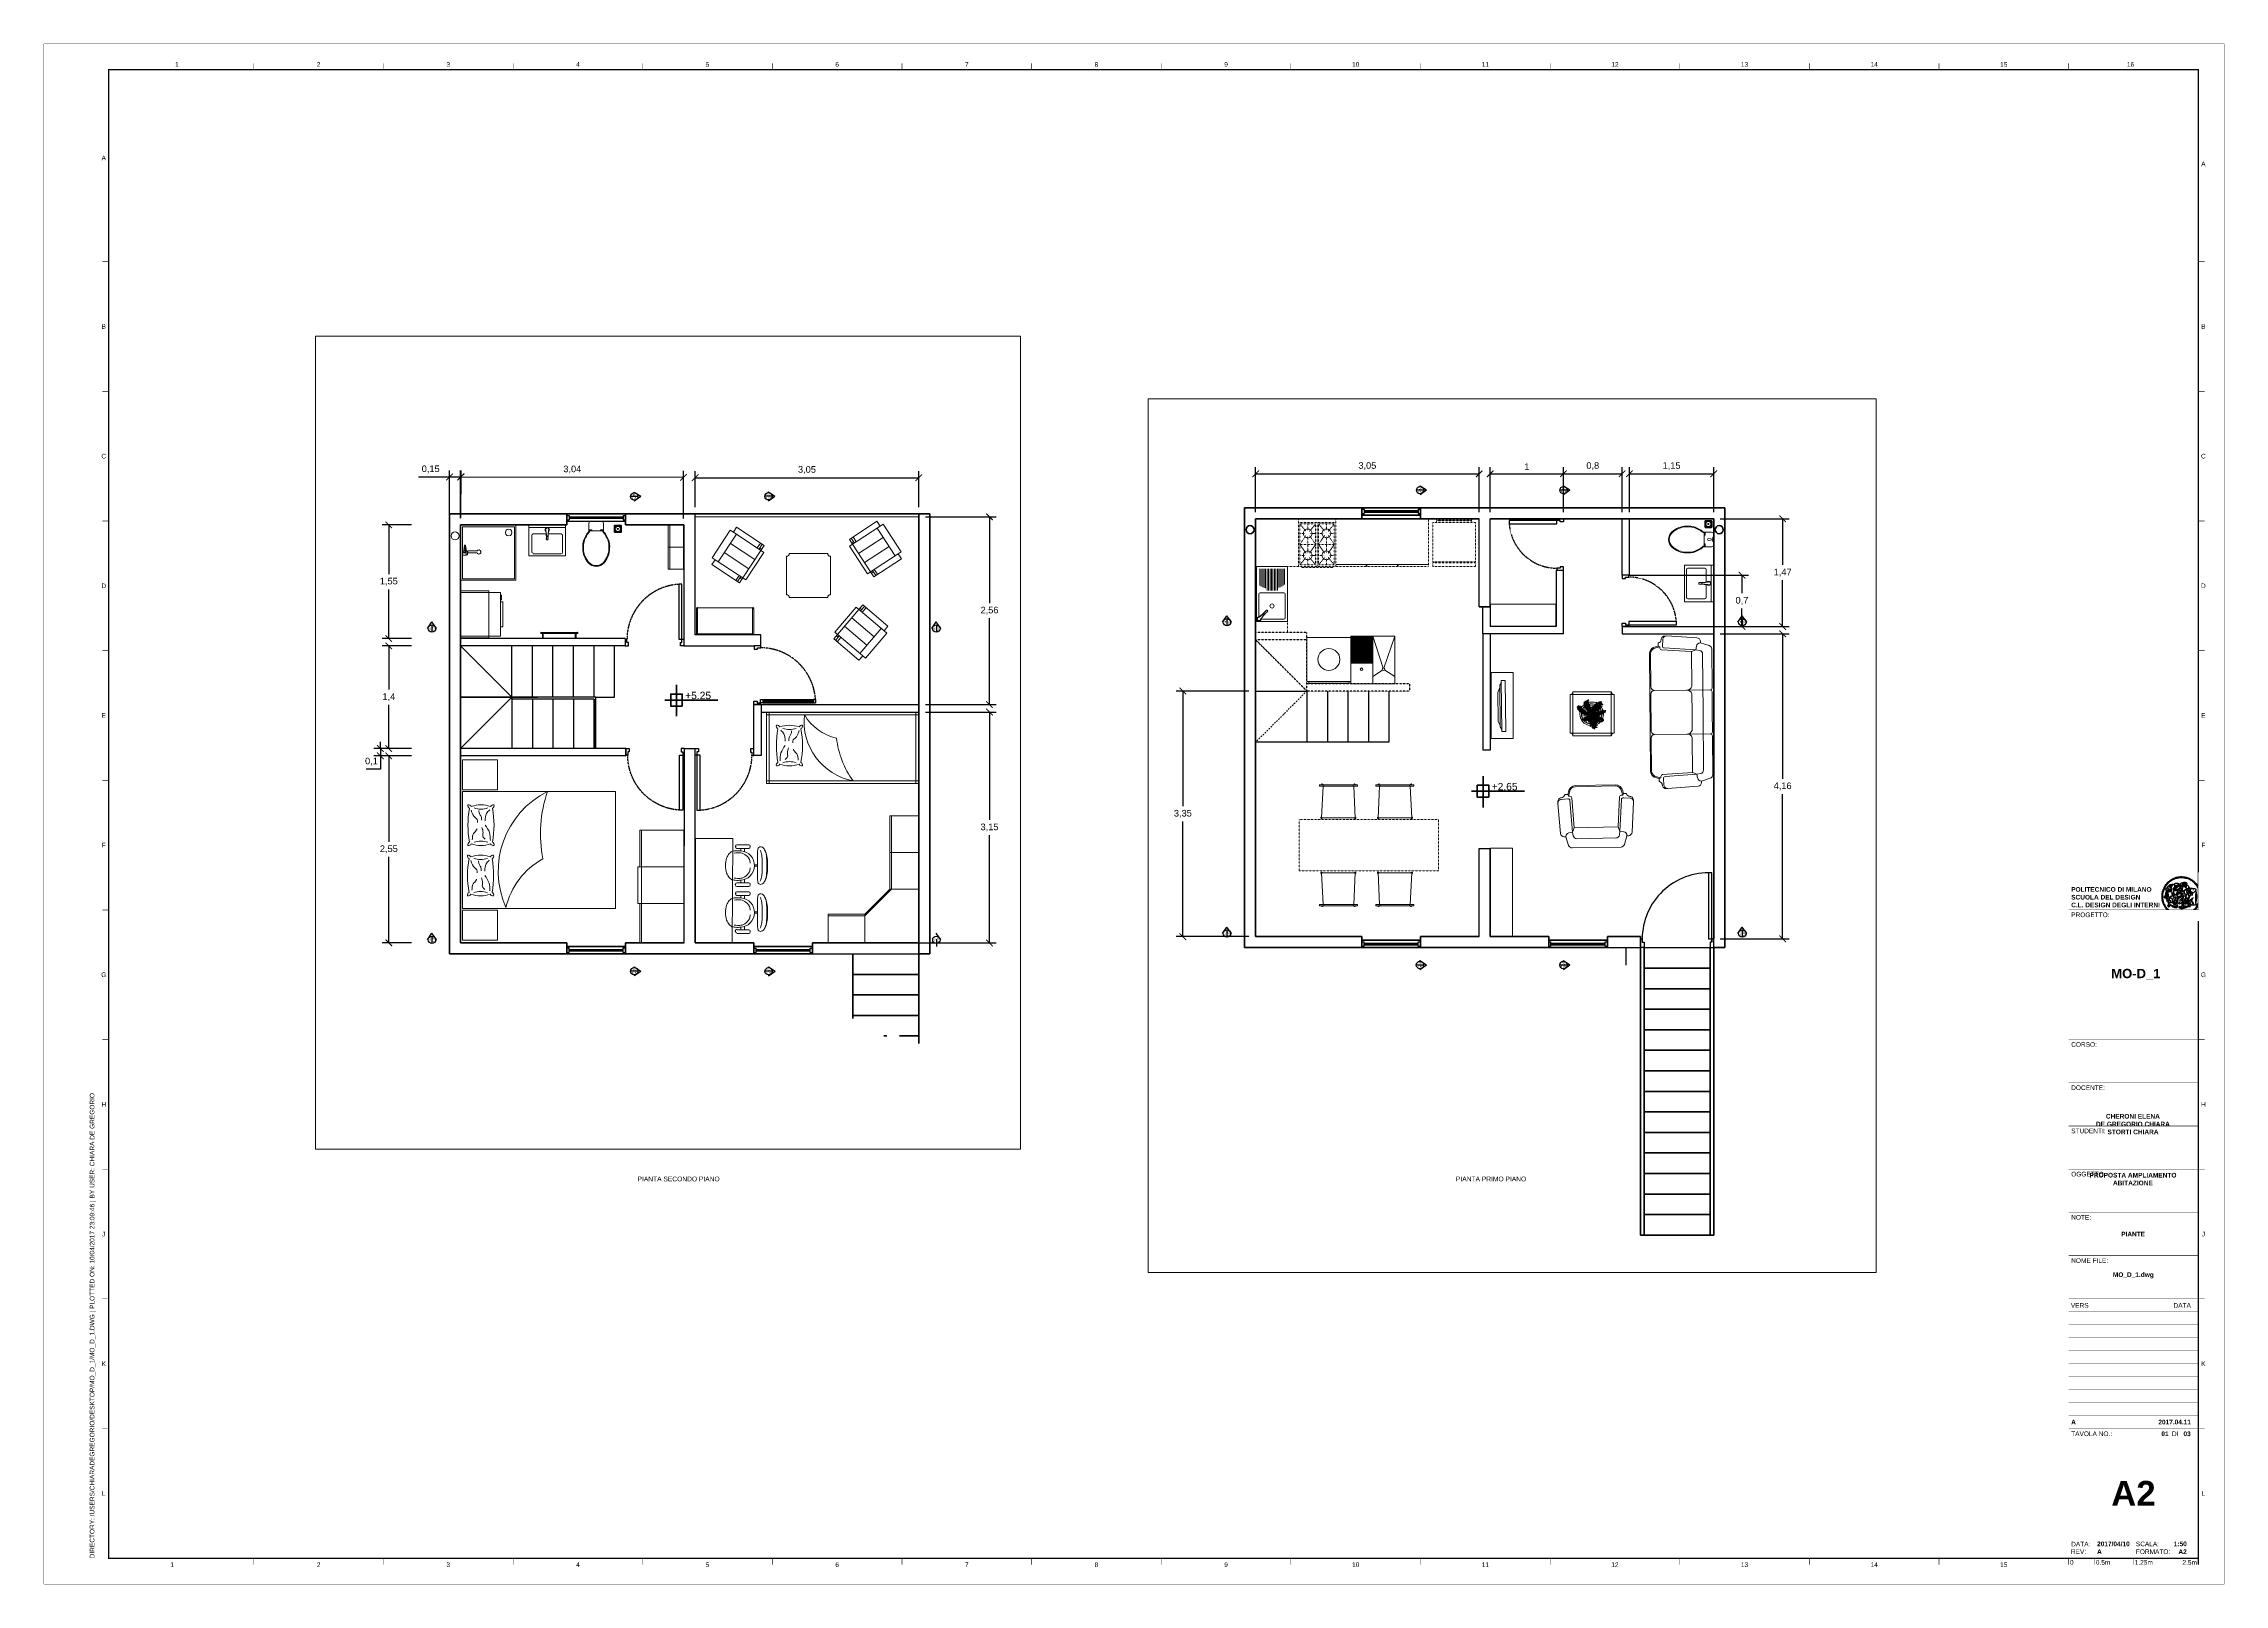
# Paper-space layout 'A000' of a CAD drawing. Header units: millimetres. Extents: x -1 to 594, y -1 to 419.
# The model-space entities are those that its viewports show. They can reach past a viewport. Long polylines and large blocks are cut down to what shows.
import ezdxf
from ezdxf.enums import TextEntityAlignment as Align

# ---------------------------------------------------------------- set-up
doc = ezdxf.new("R2010")
doc.units = ezdxf.units.MM
doc.set_wipeout_variables(frame=1)
doc.linetypes.add('DASHDOT', pattern=[1, 0.5, -0.25, 0, -0.25])
doc.linetypes.add('HIDDEN', pattern=[0.375, 0.25, -0.125])
for name, color, linetype, lineweight in [('A-DOOR-FULL', 7, 'Continuous', 25), ('A-FLOR-LEVL', 7, 'Continuous', 35), ('A-FLOR-STRS', 7, 'Continuous', 25), ('A-FLOR-STRS-EXTR', 7, 'Continuous', 35), ('A-FURN', 9, 'Continuous', 18), ('A-GLAZ-FULL', 4, 'Continuous', 25), ('A-WALL-FULL', 7, 'Continuous', 35), ('A-WALL-FULL-EXTR', 7, 'Continuous', 35), ('A-WALL-FULL-INTR', 7, 'Continuous', 25)]:
    doc.layers.add(name, color=color, linetype=linetype, lineweight=lineweight)
for name, color, linetype in [('G-ANNO-LOGO', 3, 'Continuous'), ('G-ANNO-TEXT', 3, 'Continuous'), ('G-ANNO-TTLB', 3, 'Continuous')]:
    doc.layers.add(name, color=color, linetype=linetype)
doc.layers.add('G-ANNO-NPLT', color=210, linetype='Continuous', plot=False)
doc.styles.add('ARIAL', font='Arial.ttf')
doc.styles.add('ARIAL-BOLD', font='Arial Bold.ttf')
doc.styles.add('E-ARIAL', font='Arial.ttf')
doc.styles.get("Standard").update_dxf_attribs({"font": 'Arial.ttf'})
doc.dimstyles.new('ISO-25', dxfattribs={"dimtxt": 2.5, "dimasz": 2.5, "dimexe": 1.25, "dimexo": 0.625, "dimtad": 1, "dimtxsty": 'Standard', "dimcen": 2.5, "dimadec": 0, "dimazin": 0, "dimtfac": 1, "dimtmove": 0, "dimatfit": 3, "dimfxl": 1, "dimarcsym": 0})
pattern_1 = [(0, (0, 0), (0, 6.985), [5.08, -1.905]), (90, (0, 0), (-6.985, 4e-16), [5.08, -1.905])]

# ---------------------------------------------------------------- blocks, each defined once
blk = doc.blocks.new('A1_GRID_LAYOUT')
at = {"layer": 'G-ANNO-NPLT', "const_width": 0.18}
for points in [[(841, 594), (0, 594)], [(0, 0), (0, 594)], [(841, 0), (841, 594)], [(841, 0), (0, 0)]]:
    blk.add_lwpolyline(points, dxfattribs=at)
at = {"layer": 'G-ANNO-TTLB', "const_width": 0.5, "flags": 128}
blk.add_lwpolyline([(25, 584), (25, 10), (831, 10), (831, 584)], close=True, dxfattribs=at)
at = {"layer": 'G-ANNO-TTLB', "const_width": 0.18, "flags": 128}
for points in [[(81, 586.5), (81, 584)], [(131, 586.5), (131, 584)], [(181, 586.5), (181, 584)], [(231, 586.5), (231, 584)], [(281, 586.5), (281, 584)], [(331, 586.5), (331, 584)], [(381, 586.5), (381, 584)], [(431, 586.5), (431, 584)], [(481, 586.5), (481, 584)], [(531, 586.5), (531, 584)], [(581, 586.5), (581, 584)], [(631, 586.5), (631, 584)], [(681, 586.5), (681, 584)], [(731, 586.5), (731, 584)], [(781, 586.5), (781, 584)], [(0, 578.5), (0, 576)], [(25, 510), (22.5, 510)], [(833.5, 510), (831, 510)], [(25, 460), (22.5, 460)], [(833.5, 460), (831, 460)], [(25, 410), (22.5, 410)], [(833.5, 410), (831, 410)], [(25, 360), (22.5, 360)], [(833.5, 360), (831, 360)], [(25, 310), (22.5, 310)], [(833.5, 310), (831, 310)], [(25, 260), (22.5, 260)], [(833.5, 260), (831, 260)], [(25, 210), (22.5, 210)], [(833.5, 210), (831, 210)], [(25, 160), (22.5, 160)], [(833.5, 160), (831, 160)], [(25, 110), (22.5, 110)], [(833.5, 110), (831, 110)], [(833.5, 110), (831, 110)], [(25, 60), (22.5, 60)], [(833.5, 60), (831, 60)], [(833.5, 60), (831, 60)], [(81, 10), (81, 7.5)], [(131, 10), (131, 7.5)], [(181, 10), (181, 7.5)], [(231, 10), (231, 7.5)], [(281, 10), (281, 7.5)], [(331, 10), (331, 7.5)], [(381, 10), (381, 7.5)], [(431, 10), (431, 7.5)], [(481, 10), (481, 7.5)], [(531, 10), (531, 7.5)], [(581, 10), (581, 7.5)], [(631, 10), (631, 7.5)], [(681, 10), (681, 7.5)], [(731, 10), (731, 7.5)], [(781, 10), (781, 7.5)]]:
    blk.add_lwpolyline(points, dxfattribs=at)
at = {"layer": 'G-ANNO-TTLB', "const_width": 0.18}
blk.add_lwpolyline([(716.5, 10), (776.5, 10)], dxfattribs=at)
at = {"layer": 'G-ANNO-TEXT', "style": 'ARIAL'}
for s, p in [('1', (51.35, 586.07)), ('2', (106, 586.07)), ('3', (156, 586.07)), ('4', (206, 586.07)), ('5', (256, 586.07)), ('6', (306, 586.07)), ('7', (356, 586.07)), ('8', (406, 586.07)), ('9', (456, 586.07)), ('10', (506, 586.07)), ('11', (556, 586.07)), ('12', (606, 586.07)), ('13', (656, 586.07)), ('14', (706, 586.07)), ('15', (756, 586.07)), ('16', (804.89, 586.07)), ('A', (23.09, 549.98)), ('A', (832.98, 547.71)), ('B', (23.09, 485)), ('B', (832.98, 485)), ('C', (23.09, 435)), ('C', (832.98, 435)), ('D', (23.09, 385)), ('D', (832.98, 385)), ('E', (23.09, 335)), ('E', (832.98, 335)), ('F', (23.09, 285)), ('F', (832.98, 285)), ('G', (23.09, 235)), ('G', (832.98, 235)), ('H', (23.09, 185)), ('H', (832.98, 185)), ('J', (23.09, 135)), ('J', (832.98, 135)), ('K', (23.09, 85)), ('K', (832.98, 85)), ('L', (23.09, 35)), ('L', (832.98, 35)), ('2', (106, 7.51)), ('3', (156, 7.51)), ('6', (306, 7.51)), ('8', (406, 7.51)), ('9', (456, 7.51)), ('10', (506, 7.51)), ('12', (606, 7.51)), ('13', (656, 7.51)), ('1', (49.49, 7.51)), ('4', (206, 7.51)), ('5', (256, 7.51)), ('7', (356, 7.51)), ('11', (556, 7.51)), ('14', (706, 7.51)), ('15', (756, 7.51))]:
    blk.add_text(s, height=1.8, dxfattribs=at).set_placement(p, align=Align.MIDDLE_CENTER)
at = {"layer": 'G-ANNO-TEXT', "insert": (17.7, 9.95), "char_height": 1.8, "attachment_point": 1, "rotation": 90, "style": 'ARIAL'}
blk.add_mtext_dynamic_manual_height_columns('DIRECTORY: /USERS/CHIARADEGREGORIO/DESKTOP/MO_D_1/MO_D_1.DWG | PLOTTED ON: 10/04/2017 23:09:46 | BY USER: CHIARA DE GREGORIO', width=412.209, gutter_width=9, heights=[0], dxfattribs=at)
blk = doc.blocks.new('logoPolimi')
for p, q in [((-2.37, 0.12), (-2.16, 0.11)), ((-2.37, 0.01), (-2.16, 0.01)), ((-2.36, 0.23), (-2.15, 0.21)), ((-2.35, 0.34), (-2.14, 0.31)), ((-2.33, 0.45), (-2.12, 0.41)), ((-2.3, 0.55), (-2.1, 0.51)), ((-2.28, 0.66), (-2.07, 0.6)), ((-2.24, 0.77), (-2.04, 0.7)), ((-2.2, 0.87), (-2.01, 0.79)), ((-2.16, 0.97), (-1.97, 0.89)), ((-2.11, 1.07), (-1.93, 0.98)), ((-2.06, 1.17), (-1.88, 1.07)), ((-2.01, 1.26), (-1.83, 1.15)), ((-1.94, 1.36), (-1.77, 1.24)), ((-1.88, 1.45), (-1.71, 1.32)), ((-1.84, 0.03), (-1.82, 0.35)), ((-1.81, 1.53), (-1.65, 1.4)), ((-1.74, 1.61), (-1.58, 1.47)), ((-1.73, 0.59), (-1.73, 0.59)), ((-1.73, 0.59), (-1.73, 0.59)), ((-1.66, 1.69), (-1.51, 1.54)), ((-1.65, 0.57), (-1.65, 0.57)), ((-1.59, 1.12), (-1.59, 1.12)), ((-1.58, 1.77), (-1.44, 1.61)), ((-1.51, 0.55), (-1.51, 0.55)), ((-1.51, 0.55), (-1.51, 0.55)), ((-1.49, 1.84), (-1.36, 1.68)), ((-1.41, 1.91), (-1.28, 1.74)), ((-1.32, 1.97), (-1.2, 1.8)), ((-1.31, 0.79), (-1.21, 0.75)), ((-1.21, 0.75), (-1.31, 0.79)), ((-1.21, 0.75), (-1.31, 0.79)), ((-1.22, 2.03), (-1.11, 1.85)), ((-1.21, 0.75), (-1.21, 0.75)), ((-1.21, 0.75), (-1.21, 0.75)), ((-1.19, 0.76), (-1.19, 0.76)), ((-1.19, 0.76), (-1.19, 0.76)), ((-1.17, 0.99), (-1.18, 0.99)), ((-1.18, 0.99), (-1.17, 0.99)), ((-1.16, 0.57), (-1.16, 0.57)), ((-1.16, 0.57), (-1.16, 0.57)), ((-1.13, 2.09), (-1.03, 1.9)), ((-1.1, 0.01), (-0.99, 0.06)), ((-0.99, 0.06), (-1.1, 0.01)), ((-0.99, 0.06), (-1.1, 0.01)), ((-1.03, 2.14), (-0.94, 1.95)), ((-0.99, 0.06), (-0.99, 0.06)), ((-0.99, 0.06), (-0.99, 0.06)), ((-0.97, 0.79), (-0.98, 0.79)), ((-0.89, 0.84), (-0.97, 0.79)), ((-0.97, 0.79), (-0.89, 0.84)), ((-0.96, 1.41), (-0.96, 1.41)), ((-0.96, 1.41), (-0.96, 1.41)), ((-0.93, 2.18), (-0.84, 1.99)), ((-0.89, 0.84), (-0.82, 0.87)), ((-0.82, 0.87), (-0.89, 0.84)), ((-0.89, 0.84), (-0.82, 0.87)), ((-0.88, 0.83), (-0.89, 0.84)), ((-0.85, 1.39), (-0.85, 1.39)), ((-0.85, 1.39), (-0.85, 1.39)), ((-0.84, 0.14), (-0.84, 0.14)), ((-0.83, 2.22), (-0.75, 2.03)), ((-0.77, 1.08), (-0.78, 1.08)), ((-0.78, 1.08), (-0.77, 1.08)), ((-0.61, 1.12), (-0.77, 1.08)), ((-0.77, 1.08), (-0.61, 1.12)), ((-0.77, 1.08), (-0.61, 1.12)), ((-0.75, 1.3), (-0.76, 1.29)), ((-0.76, 1.29), (-0.75, 1.3)), ((-0.72, 2.26), (-0.66, 2.06)), ((-0.65, 0.99), (-0.7, 0.96)), ((-0.69, 0.18), (-0.68, 0.18)), ((-0.66, 0.93), (-0.66, 0.93)), ((-0.66, 0.93), (-0.64, 0.93)), ((-0.66, 0.93), (-0.66, 0.93)), ((-0.66, 0.93), (-0.66, 0.93)), ((-0.63, 1.01), (-0.63, 1.01)), ((-0.63, 1.01), (-0.62, 1.01)), ((-0.63, 0.66), (-0.63, 0.66)), ((-0.61, 2.29), (-0.56, 2.09)), ((-0.6, 1.12), (-0.61, 1.12)), ((-0.61, 1.12), (-0.6, 1.12)), ((-0.61, 1.12), (-0.6, 1.12)), ((-0.61, 0.86), (-0.57, 0.85)), ((-0.57, 0.85), (-0.61, 0.86)), ((-0.61, 0.86), (-0.57, 0.85)), ((-0.53, 1.08), (-0.6, 1.12)), ((-0.6, 1.12), (-0.6, 1.11)), ((-0.6, 1.12), (-0.53, 1.08)), ((-0.57, 0.8), (-0.59, 0.8)), ((-0.57, 0.85), (-0.53, 0.84)), ((-0.57, 0.85), (-0.57, 0.85)), ((-0.57, 0.85), (-0.57, 0.85)), ((-0.57, 0.85), (-0.53, 0.84)), ((-0.56, 0.29), (-0.49, 0.48)), ((-0.56, 0.14), (-0.56, 0.29)), ((-0.5, 0.11), (-0.56, 0.14)), ((-0.53, 0.84), (-0.51, 0.84)), ((-0.53, 0.84), (-0.51, 0.84)), ((-0.53, 0.84), (-0.53, 0.84)), ((-0.51, 2.32), (-0.46, 2.11)), ((-0.51, 0.11), (-0.51, 0.11)), ((-0.51, 0.11), (-0.51, 0.11)), ((-0.34, 0.33), (-0.5, 0.11)), ((-0.49, 0.48), (-0.41, 0.55)), ((-0.42, 0.8), (-0.47, 0.79)), ((-0.42, 0.8), (-0.47, 0.79)), ((-0.47, 0.79), (-0.45, 0.76)), ((-0.47, 0.79), (-0.45, 0.76)), ((-0.45, 1.14), (-0.42, 1.11)), ((-0.42, 1.26), (-0.36, 1.22)), ((-0.41, 0.55), (-0.34, 0.49)), ((-0.4, 2.34), (-0.36, 2.13)), ((-0.4, 1.37), (-0.38, 1.38)), ((-0.39, 1.37), (-0.4, 1.37)), ((-0.35, 1.33), (-0.4, 1.37)), ((-0.39, 1.24), (-0.4, 1.23)), ((-0.38, 1.14), (-0.38, 1.14)), ((-0.34, 0.49), (-0.09, 0.48)), ((-0.16, 0.32), (-0.34, 0.33)), ((-0.14, 0.32), (-0.31, 0.34)), ((-0.29, 2.35), (-0.26, 2.14)), ((-0.28, 1.3), (-0.29, 1.3)), ((-0.28, 1.3), (-0.28, 1.3)), ((-0.18, 2.36), (-0.16, 2.15)), ((-0.16, 1.24), (-0.16, 1.25)), ((-0.16, 1.25), (-0.16, 1.25)), ((-0.16, 0.49), (-0.14, 0.64)), ((-0.06, 0.27), (-0.16, 0.32)), ((-0.1, 0.88), (-0.09, 0.87)), ((-0.08, 1.37), (-0.08, 1.38)), ((-0.08, 1.23), (-0.05, 1.21)), ((-0.05, 1.21), (-0.08, 1.23)), ((-0.08, 1.23), (-0.05, 1.21)), ((-0.07, 2.37), (-0.06, 2.16)), ((-0.03, 0.26), (-0.06, 0.27)), ((-0.05, 1.21), (-0.04, 1.21)), ((-0.04, 1.21), (-0.05, 1.21)), ((-0.04, 1.21), (-0.04, 1.21)), ((-0.04, 1.21), (-0.04, 1.21)), ((-0.04, 0.48), (-0.03, 0.26)), ((0.03, 1.15), (0.03, 1.15)), ((0.03, 0.66), (0.03, 0.67)), ((0.04, 2.37), (0.04, 2.16)), ((0.07, 0.58), (0.07, 0.57)), ((0.1, 1.18), (0.1, 1.18)), ((0.1, 0.84), (0.1, 0.84)), ((0.13, 1.32), (0.17, 1.19)), ((0.15, 2.36), (0.14, 2.16)), ((0.14, 0.71), (0.34, 0.65)), ((0.31, 0.56), (0.17, 0.63)), ((0.26, 2.36), (0.24, 2.15)), ((0.27, 1.61), (0.27, 1.61)), ((0.27, 1.61), (0.27, 1.61)), ((0.27, 1.61), (0.27, 1.61)), ((0.29, 1.29), (0.29, 1.29)), ((0.29, 1.29), (0.29, 1.29)), ((0.29, 1.29), (0.29, 1.29)), ((0.29, 1.29), (0.29, 1.29)), ((0.33, 0.49), (0.34, 0.49)), ((0.33, 0.03), (0.35, 0.03)), ((0.33, 0.03), (0.35, 0.03)), ((0.37, 2.34), (0.34, 2.13)), ((0.34, 0.65), (0.34, 0.64)), ((0.35, 0.03), (0.57, 0.06)), ((0.35, 0.03), (0.57, 0.06)), ((0.35, 0.03), (0.35, 0.03)), ((0.35, 0.03), (0.35, 0.03)), ((0.38, 1.36), (0.37, 1.35)), ((0.38, 0.34), (0.37, 0.34)), ((0.38, 0.34), (0.38, 0.34)), ((0.43, 0.67), (0.39, 0.64)), ((0.48, 2.32), (0.44, 2.12)), ((0.49, 1.05), (0.51, 1.13)), ((0.51, 1.13), (0.49, 1.05)), ((0.49, 1.05), (0.51, 1.13)), ((0.51, 1.31), (0.5, 1.29)), ((0.51, 1.13), (0.52, 1.23)), ((0.52, 1.23), (0.51, 1.23)), ((0.51, 1.23), (0.52, 1.23)), ((0.52, 1.23), (0.51, 1.13)), ((0.51, 1.13), (0.52, 1.23)), ((0.52, 1.24), (0.6, 1.37)), ((0.52, 1.23), (0.6, 1.36)), ((0.6, 1.36), (0.52, 1.23)), ((0.52, 1.23), (0.52, 1.23)), ((0.52, 1.23), (0.52, 1.24)), ((0.52, 1.23), (0.52, 1.23)), ((0.55, 1.07), (0.53, 1.06)), ((0.53, 1.04), (0.53, 1.06)), ((0.53, 1.05), (0.53, 1.04)), ((0.59, 2.3), (0.54, 2.09)), ((0.54, 0.3), (0.63, 0.32)), ((0.54, -0.08), (0.61, 0.06)), ((0.61, 0.06), (0.54, -0.08)), ((0.54, -0.08), (0.61, 0.06)), ((0.56, 0.19), (0.59, 0.21)), ((0.57, 1.07), (0.57, 1.07)), ((0.57, 1.07), (0.57, 1.07)), ((0.57, 1.07), (0.57, 1.07)), ((0.57, 1.07), (0.57, 1.07)), ((0.57, 1.07), (0.57, 1.07)), ((0.57, 1.07), (0.57, 1.07)), ((0.57, 1.07), (0.57, 1.07)), ((0.58, 0.3), (0.59, 0.29)), ((0.59, 0.78), (0.59, 0.79)), ((0.59, 0.79), (0.59, 0.79)), ((0.59, 0.79), (0.59, 0.79)), ((0.59, 0.79), (0.59, 0.78)), ((0.61, 0.06), (0.6, 0.07)), ((0.6, 0.07), (0.61, 0.06)), ((0.61, 0.06), (0.61, 0.07)), ((0.62, 0.21), (0.65, 0.22)), ((0.69, 2.27), (0.63, 2.07)), ((0.64, 1.37), (0.65, 1.37)), ((0.69, 0.86), (0.68, 0.86)), ((0.68, 0.86), (0.69, 0.86)), ((0.68, 0.76), (0.68, 0.76)), ((0.8, 2.23), (0.73, 2.03)), ((0.76, 0.26), (0.76, 0.26)), ((0.9, 2.19), (0.82, 2)), ((0.82, 0.35), (0.84, 0.36)), ((0.82, 0.35), (0.82, 0.35)), ((0.84, 0.36), (0.84, 0.37)), ((0.85, 0.34), (1.05, 0.35)), ((1, 2.15), (0.91, 1.96)), ((0.93, 1.05), (0.93, 1.05)), ((0.93, 1.05), (0.93, 1.05)), ((0.93, 1.05), (0.93, 1.04)), ((0.93, 1.05), (0.93, 1.05)), ((0.97, 0.66), (0.96, 0.66)), ((1.01, 0.97), (0.98, 0.96)), ((1.1, 2.1), (1, 1.91)), ((1.2, 2.04), (1.09, 1.86)), ((1.17, 0.96), (1.17, 0.95)), ((1.17, 0.95), (1.17, 0.95)), ((1.29, 1.99), (1.18, 1.81)), ((1.38, 1.92), (1.26, 1.75)), ((1.34, 0.37), (1.26, 0.04)), ((1.27, 0.37), (1.27, 0.38)), ((1.28, 0.95), (1.28, 0.95)), ((1.47, 1.86), (1.34, 1.69)), ((1.37, 0.73), (1.46, 0.81)), ((1.41, 0.4), (1.41, 0.41)), ((1.56, 1.79), (1.42, 1.63)), ((1.64, 1.71), (1.49, 1.56)), ((1.49, 0.9), (1.57, 0.92)), ((1.72, 1.63), (1.56, 1.49)), ((1.67, 0.6), (1.57, 0.53)), ((1.79, 1.55), (1.63, 1.41)), ((1.86, 1.47), (1.7, 1.34)), ((1.93, 1.38), (1.76, 1.26)), ((1.99, 1.29), (1.81, 1.17)), ((2.05, 1.19), (1.87, 1.09)), ((2.1, 1.1), (1.92, 1)), ((2.15, 1), (1.96, 0.91)), ((2.19, 0.9), (2, 0.82)), ((2.23, 0.79), (2.04, 0.72)), ((2.27, 0.69), (2.07, 0.63)), ((2.3, 0.58), (2.09, 0.53)), ((2.32, 0.47), (2.12, 0.43)), ((2.34, 0.37), (2.13, 0.33)), ((2.36, 0.26), (2.15, 0.23)), ((2.37, 0.15), (2.16, 0.13)), ((2.37, 0.04), (2.16, 0.03)), ((-2.37, -0.1), (-2.16, -0.09)), ((-2.36, -0.21), (-2.15, -0.19)), ((-2.35, -0.32), (-2.14, -0.29)), ((-2.33, -0.43), (-2.12, -0.39)), ((-2.31, -0.54), (-2.1, -0.49)), ((-2.28, -0.65), (-2.08, -0.59)), ((-2.25, -0.75), (-2.05, -0.69)), ((-2.21, -0.86), (-2.02, -0.78)), ((-2.17, -0.96), (-1.98, -0.87)), ((-2.12, -1.06), (-1.93, -0.96)), ((-2.07, -1.16), (-1.89, -1.05)), ((-2.04, -0.15), (-1.97, -0.2)), ((-2.01, -1.25), (-1.84, -1.14)), ((-1.95, -1.34), (-1.78, -1.22)), ((-1.89, -1.43), (-1.72, -1.31)), ((-1.82, -1.52), (-1.66, -1.38)), ((-1.75, -1.6), (-1.59, -1.46)), ((-1.67, -1.68), (-1.52, -1.53)), ((-1.58, -0.12), (-1.6, -0.18)), ((-1.6, -0.18), (-1.58, -0.28)), ((-1.57, -0.54), (-1.59, -0.54)), ((-1.59, -0.54), (-1.59, -0.54)), ((-1.59, -1.76), (-1.45, -1.6)), ((-1.56, -0.32), (-1.56, -0.31)), ((-1.56, -0.31), (-1.56, -0.31)), ((-1.53, -0.65), (-1.53, -0.65)), ((-1.53, -0.65), (-1.53, -0.65)), ((-1.51, -1.83), (-1.37, -1.67)), ((-1.48, -0.86), (-1.48, -0.85)), ((-1.42, -0.37), (-1.42, -0.37)), ((-1.42, -1.9), (-1.29, -1.73)), ((-1.38, -0.46), (-1.38, -0.46)), ((-1.33, -1.96), (-1.21, -1.79)), ((-1.31, -0.24), (-1.31, -0.23)), ((-1.31, -0.23), (-1.31, -0.24)), ((-1.24, -2.02), (-1.13, -1.84)), ((-1.23, -0.19), (-1.23, -0.19)), ((-1.23, -0.19), (-1.23, -0.19)), ((-1.23, -0.19), (-1.23, -0.19)), ((-1.23, -0.19), (-1.23, -0.19)), ((-1.14, -2.08), (-1.04, -1.89)), ((-1.04, -2.13), (-0.95, -1.94)), ((-1.01, -0.39), (-1.02, -0.39)), ((-1.02, -0.39), (-1.01, -0.39)), ((-1.02, -0.7), (-1.02, -0.7)), ((-1.02, -0.7), (-1.02, -0.7)), ((-1.02, -0.7), (-1.02, -0.7)), ((-0.94, -2.18), (-0.86, -1.98)), ((-0.84, -2.22), (-0.77, -2.02)), ((-0.79, -0.51), (-0.83, -0.58)), ((-0.83, -0.58), (-0.79, -0.51)), ((-0.83, -0.58), (-0.79, -0.51)), ((-0.78, -1.05), (-0.83, -0.94)), ((-0.83, -0.94), (-0.78, -1.05)), ((-0.83, -0.94), (-0.83, -0.94)), ((-0.83, -0.94), (-0.78, -1.05)), ((-0.82, -1.23), (-0.82, -1.23)), ((-0.82, -1.23), (-0.77, -1.23)), ((-0.77, -1.23), (-0.82, -1.23)), ((-0.82, -1.23), (-0.82, -1.23)), ((-0.77, -1.23), (-0.82, -1.23)), ((-0.75, -0.96), (-0.8, -0.89)), ((-0.8, -0.89), (-0.79, -0.92)), ((-0.79, -0.92), (-0.8, -0.89)), ((-0.8, -0.89), (-0.75, -0.96)), ((-0.79, -0.92), (-0.8, -0.89)), ((-0.8, -0.89), (-0.8, -0.89)), ((-0.8, -0.89), (-0.75, -0.96)), ((-0.79, -0.92), (-0.78, -0.95)), ((-0.78, -0.95), (-0.79, -0.92)), ((-0.78, -0.95), (-0.79, -0.92)), ((-0.77, -0.49), (-0.78, -0.48)), ((-0.78, -0.48), (-0.77, -0.49)), ((-0.78, -0.95), (-0.76, -1)), ((-0.76, -1), (-0.78, -0.95)), ((-0.76, -1), (-0.78, -0.95)), ((-0.71, -0.89), (-0.75, -0.87)), ((-0.75, -0.87), (-0.71, -0.89)), ((-0.75, -0.87), (-0.71, -0.89)), ((-0.72, -1.01), (-0.75, -0.96)), ((-0.75, -0.96), (-0.72, -1.01)), ((-0.75, -0.96), (-0.72, -1.01)), ((-0.74, -2.25), (-0.67, -2.05)), ((-0.64, -0.93), (-0.71, -0.89)), ((-0.71, -0.89), (-0.64, -0.93)), ((-0.71, -0.89), (-0.64, -0.93)), ((-0.66, -0.53), (-0.66, -0.53)), ((-0.66, -0.53), (-0.66, -0.53)), ((-0.66, -0.53), (-0.66, -0.53)), ((-0.63, -2.29), (-0.57, -2.08)), ((-0.52, -2.31), (-0.48, -2.11)), ((-0.39, -0.81), (-0.51, -0.69)), ((-0.51, -1.04), (-0.5, -1.04)), ((-0.48, -0.42), (-0.48, -0.42)), ((-0.48, -0.42), (-0.48, -0.42)), ((-0.48, -0.42), (-0.48, -0.42)), ((-0.42, -2.33), (-0.38, -2.13)), ((-0.41, -0.51), (-0.41, -0.51)), ((-0.38, -0.05), (-0.39, -0.12)), ((-0.39, -0.12), (-0.37, -0.1)), ((-0.35, -0.14), (-0.37, -0.08)), ((-0.37, -0.09), (-0.37, -0.09)), ((-0.33, -0.12), (-0.35, -0.14)), ((-0.32, -0.14), (-0.35, -0.14)), ((-0.35, -0.18), (-0.34, -0.22)), ((-0.34, -0.08), (-0.29, -0.16)), ((-0.34, -0.22), (-0.34, -0.22)), ((-0.27, -0.17), (-0.32, -0.14)), ((-0.31, -2.35), (-0.28, -2.14)), ((-0.25, -0.91), (-0.26, -0.9)), ((-0.26, -1.29), (0.1, -1.2)), ((0.1, -1.2), (-0.26, -1.29)), ((0.08, -1.4), (-0.26, -1.29)), ((-0.26, -1.29), (0.08, -1.4)), ((-0.26, -1.38), (-0.26, -1.29)), ((-0.26, -1.29), (-0.26, -1.29)), ((-0.26, -1.29), (-0.26, -1.38)), ((-0.26, -1.29), (0.08, -1.4)), ((-0.26, -1.29), (-0.26, -1.29)), ((0.08, -1.49), (-0.26, -1.38)), ((-0.26, -1.38), (0.09, -1.49)), ((-0.2, -2.36), (-0.18, -2.15)), ((-0.14, -0.15), (-0.16, -0.13)), ((-0.11, -0.04), (-0.12, -0.05)), ((-0.09, -2.37), (-0.08, -2.16)), ((-0.04, -0.41), (-0.01, -0.44)), ((-0.01, -0.44), (-0.04, -0.41)), ((-0.04, -0.41), (-0.01, -0.44)), ((0.03, -2.37), (0.02, -2.16)), ((0.07, -0.84), (0.07, -0.84)), ((0.07, -0.84), (0.07, -0.84)), ((0.1, -1.2), (0.08, -1.32)), ((0.08, -1.32), (0.13, -1.2)), ((0.08, -1.4), (0.72, -1.22)), ((0.72, -1.22), (0.08, -1.4)), ((0.08, -1.4), (0.72, -1.22)), ((0.72, -1.31), (0.08, -1.49)), ((0.08, -1.44), (0.08, -1.4)), ((0.08, -1.4), (0.08, -1.44)), ((0.08, -1.4), (0.08, -1.49)), ((0.08, -1.49), (0.08, -1.44)), ((0.08, -1.44), (0.08, -1.44)), ((0.08, -1.44), (0.08, -1.45)), ((0.08, -1.45), (0.08, -1.46)), ((0.08, -1.46), (0.08, -1.49)), ((0.1, -1.01), (0.09, -0.86)), ((0.1, -1.01), (0.09, -0.86)), ((0.09, -1.49), (0.72, -1.31)), ((0.1, -1.2), (0.12, -1.04)), ((0.12, -1.04), (0.1, -1.2)), ((0.13, -1.2), (0.1, -1.2)), ((0.1, -1.2), (0.13, -1.2)), ((0.13, -1.2), (0.1, -1.2)), ((0.1, -1.2), (0.1, -1.2)), ((0.11, -0.44), (0.11, -0.44)), ((0.11, -0.44), (0.11, -0.44)), ((0.12, -0.21), (0.12, -0.21)), ((0.12, -0.21), (0.12, -0.21)), ((0.12, -0.21), (0.12, -0.21)), ((0.12, -0.21), (0.12, -0.21)), ((0.12, -0.21), (0.12, -0.21)), ((0.12, -0.21), (0.12, -0.21)), ((0.12, -0.21), (0.12, -0.21)), ((0.12, -0.21), (0.12, -0.21)), ((0.12, -0.21), (0.12, -0.21)), ((0.12, -0.21), (0.12, -0.21)), ((0.12, -0.21), (0.12, -0.21)), ((0.12, -0.21), (0.12, -0.21)), ((0.12, -0.21), (0.12, -0.21)), ((0.12, -0.56), (0.14, -0.53)), ((0.14, -0.53), (0.12, -0.56)), ((0.12, -0.56), (0.14, -0.53)), ((0.12, -1.04), (0.12, -1.04)), ((0.12, -1.04), (0.12, -1.04)), ((0.12, -1.04), (0.12, -1.04)), ((0.14, -2.37), (0.12, -2.16)), ((0.21, -0.99), (0.13, -1.2)), ((0.13, -1.2), (0.21, -0.99)), ((0.36, -1.14), (0.13, -1.2)), ((0.13, -1.2), (0.26, -1.17)), ((0.14, -0.53), (0.16, -0.49)), ((0.16, -0.49), (0.14, -0.53)), ((0.14, -0.53), (0.16, -0.49)), ((0.16, -0.49), (0.16, -0.49)), ((0.16, -0.49), (0.16, -0.49)), ((0.28, -1.19), (0.21, -0.99)), ((0.21, -0.99), (0.31, -1.27)), ((0.25, -2.36), (0.22, -2.15)), ((0.24, -0.17), (0.24, -0.16)), ((0.24, -0.16), (0.24, -0.17)), ((0.25, -0.84), (0.25, -0.88)), ((0.25, -0.88), (0.25, -0.84)), ((0.25, -0.88), (0.25, -0.84)), ((0.25, -0.88), (0.29, -1.17)), ((0.26, -0.88), (0.25, -0.88)), ((0.31, -1.27), (0.25, -0.88)), ((0.26, -1.17), (0.28, -1.16)), ((0.28, -1.16), (0.36, -1.14)), ((0.29, -1.17), (0.28, -1.19)), ((0.35, -2.34), (0.32, -2.14)), ((0.36, -1.14), (0.72, -1.22)), ((0.72, -1.22), (0.36, -1.14)), ((0.46, -2.32), (0.42, -2.12)), ((0.49, -0.31), (0.49, -0.31)), ((0.49, -0.31), (0.49, -0.31)), ((0.5, -0.27), (0.5, -0.27)), ((0.51, -0.27), (0.51, -0.27)), ((0.57, -2.3), (0.52, -2.1)), ((0.68, -2.27), (0.62, -2.07)), ((0.78, -2.24), (0.71, -2.04)), ((0.72, -0.81), (0.75, -0.89)), ((0.72, -1.22), (0.72, -1.31)), ((0.72, -1.31), (0.72, -1.22)), ((0.74, -0.23), (0.74, -0.23)), ((0.74, -0.23), (0.75, -0.24)), ((0.75, -0.23), (0.75, -0.23)), ((0.89, -2.2), (0.81, -2)), ((0.86, -0.25), (0.82, -0.34)), ((0.87, -0.22), (0.86, -0.23)), ((0.87, -0.22), (0.86, -0.25)), ((0.99, -2.15), (0.9, -1.96)), ((0.96, -0.58), (0.96, -0.57)), ((1.09, -2.11), (0.99, -1.92)), ((1.05, -1.05), (1.04, -1.05)), ((1.19, -2.05), (1.08, -1.87)), ((1.28, -2), (1.17, -1.82)), ((1.37, -1.93), (1.25, -1.76)), ((1.31, -0.27), (1.3, -0.26)), ((1.3, -0.26), (1.3, -0.26)), ((1.3, -0.26), (1.3, -0.26)), ((1.3, -0.26), (1.31, -0.27)), ((1.3, -0.26), (1.3, -0.26)), ((1.46, -1.87), (1.33, -1.7)), ((1.54, -1.8), (1.41, -1.64)), ((1.63, -1.72), (1.48, -1.57)), ((1.71, -1.65), (1.55, -1.5)), ((1.78, -1.57), (1.62, -1.43)), ((1.85, -1.48), (1.69, -1.35)), ((1.92, -1.39), (1.75, -1.27)), ((1.98, -1.3), (1.81, -1.19)), ((2.04, -1.21), (1.86, -1.1)), ((2.09, -1.11), (1.91, -1.01)), ((2.14, -1.01), (1.95, -0.92)), ((2.19, -0.91), (1.99, -0.83)), ((2.23, -0.81), (2.03, -0.74)), ((2.26, -0.7), (2.06, -0.64)), ((2.29, -0.6), (2.09, -0.55)), ((2.32, -0.49), (2.11, -0.45)), ((2.34, -0.38), (2.13, -0.35)), ((2.35, -0.27), (2.15, -0.25)), ((2.37, -0.08), (2.16, -0.07)), ((2.36, -0.16), (2.16, -0.15))]:
    blk.add_line(p, q)
for points in [[(-1.9, 0.12), (-1.94, 0.02), (-2.05, -0.09), (-2.05, -0.09)], [(-1.86, 0.38), (-1.86, 0.38), (-1.87, 0.19), (-1.9, 0.12)], [(-1.76, 0.6), (-1.76, 0.6), (-1.84, 0.57), (-1.86, 0.38)], [(-1.86, -0.04), (-1.84, 0.02), (-1.84, 0.03), (-1.84, 0.03)], [(-1.82, 0.78), (-1.83, 0.8), (-1.85, 0.86), (-1.83, 0.88)], [(-1.82, 0.78), (-1.83, 0.8), (-1.85, 0.86), (-1.83, 0.88)], [(-1.83, 0.88), (-1.81, 0.9), (-1.76, 0.96), (-1.76, 0.96)], [(-1.83, 0.88), (-1.81, 0.9), (-1.76, 0.96), (-1.76, 0.96)], [(-1.76, 0.6), (-1.83, 0.7), (-1.78, 0.74), (-1.78, 0.74)], [(-1.78, 0.74), (-1.79, 0.74), (-1.83, 0.7), (-1.76, 0.6)], [(-1.78, 0.74), (-1.8, 0.76), (-1.81, 0.78), (-1.82, 0.78)], [(-1.78, 0.74), (-1.8, 0.76), (-1.81, 0.78), (-1.82, 0.78)], [(-1.82, 0.35), (-1.81, 0.5), (-1.73, 0.59), (-1.73, 0.59)], [(-1.82, -0.19), (-1.73, -0.07), (-1.75, 0.14), (-1.75, 0.3)], [(-1.75, 0.33), (-1.75, 0.17), (-1.73, -0.05), (-1.8, -0.17)], [(-1.78, 0.74), (-1.75, 0.72), (-1.72, 0.69), (-1.68, 0.7)], [(-1.68, 0.7), (-1.72, 0.69), (-1.75, 0.72), (-1.78, 0.74)], [(-1.68, 0.7), (-1.72, 0.69), (-1.75, 0.72), (-1.78, 0.74)], [(-1.78, 0.74), (-1.78, 0.74), (-1.78, 0.74), (-1.78, 0.74)], [(-1.76, 0.96), (-1.68, 1.1), (-1.59, 1.12), (-1.59, 1.12)], [(-1.76, 0.96), (-1.68, 1.1), (-1.6, 1.12), (-1.6, 1.12)], [(-1.73, 0.59), (-1.74, 0.59), (-1.75, 0.6), (-1.76, 0.6)], [(-1.73, 0.59), (-1.74, 0.59), (-1.75, 0.6), (-1.76, 0.6)], [(-1.75, 0.3), (-1.76, 0.47), (-1.65, 0.57), (-1.65, 0.57)], [(-1.65, 0.57), (-1.65, 0.57), (-1.76, 0.5), (-1.75, 0.33)], [(-1.65, 0.57), (-1.68, 0.58), (-1.7, 0.58), (-1.73, 0.59)], [(-1.65, 0.57), (-1.68, 0.58), (-1.7, 0.58), (-1.73, 0.59)], [(-1.5, 0.71), (-1.53, 0.74), (-1.61, 0.71), (-1.68, 0.7)], [(-1.68, 0.7), (-1.61, 0.71), (-1.53, 0.73), (-1.5, 0.71)], [(-1.5, 0.71), (-1.53, 0.73), (-1.61, 0.71), (-1.68, 0.7)], [(-1.51, 0.55), (-1.56, 0.56), (-1.61, 0.56), (-1.65, 0.57)], [(-1.65, 0.57), (-1.61, 0.56), (-1.56, 0.56), (-1.51, 0.55)], [(-1.51, 0.55), (-1.56, 0.56), (-1.61, 0.56), (-1.65, 0.57)], [(-1.59, 1.12), (-1.6, 1.06), (-1.61, 0.99), (-1.61, 0.97)], [(-1.61, 0.97), (-1.61, 0.99), (-1.6, 1.06), (-1.59, 1.12)], [(-1.61, 0.97), (-1.61, 0.99), (-1.6, 1.06), (-1.59, 1.12)], [(-1.61, 0.97), (-1.61, 0.95), (-1.56, 0.88), (-1.54, 0.87)], [(-1.54, 0.87), (-1.56, 0.88), (-1.61, 0.95), (-1.61, 0.97)], [(-1.54, 0.87), (-1.56, 0.88), (-1.61, 0.96), (-1.61, 0.97)], [(-1.59, 1.12), (-1.59, 1.13), (-1.59, 1.15), (-1.58, 1.16)], [(-1.59, 1.12), (-1.59, 1.13), (-1.59, 1.15), (-1.58, 1.16)], [(-1.58, 1.16), (-1.57, 1.21), (-1.52, 1.23), (-1.49, 1.25)], [(-1.58, 1.16), (-1.57, 1.21), (-1.52, 1.23), (-1.49, 1.25)], [(-1.58, 0.36), (-1.58, 0.48), (-1.51, 0.55), (-1.51, 0.55)], [(-1.51, 0.55), (-1.51, 0.55), (-1.58, 0.48), (-1.58, 0.36)], [(-1.51, 0.55), (-1.51, 0.55), (-1.58, 0.48), (-1.58, 0.36)], [(-1.55, 0.04), (-1.55, 0.08), (-1.58, 0.25), (-1.58, 0.36)], [(-1.58, 0.36), (-1.58, 0.25), (-1.55, 0.08), (-1.55, 0.04)], [(-1.58, 0.36), (-1.58, 0.25), (-1.55, 0.08), (-1.55, 0.04)], [(-1.58, -0.12), (-1.57, -0.06), (-1.55, 0.02), (-1.55, 0.04)], [(-1.55, 0.04), (-1.55, 0.02), (-1.57, -0.06), (-1.58, -0.12)], [(-1.55, 0.04), (-1.55, 0.02), (-1.56, -0.04), (-1.57, -0.1)], [(-1.54, 0.87), (-1.52, 0.85), (-1.47, 0.83), (-1.44, 0.83)], [(-1.44, 0.83), (-1.47, 0.83), (-1.52, 0.85), (-1.54, 0.87)], [(-1.45, 0.83), (-1.47, 0.83), (-1.52, 0.85), (-1.54, 0.87)], [(-1.51, 0.55), (-1.33, 0.54), (-1.16, 0.57), (-1.16, 0.57)], [(-1.16, 0.57), (-1.16, 0.57), (-1.33, 0.54), (-1.51, 0.55)], [(-1.16, 0.57), (-1.16, 0.57), (-1.33, 0.54), (-1.51, 0.55)], [(-1.5, 0.71), (-1.46, 0.68), (-1.4, 0.62), (-1.33, 0.66)], [(-1.33, 0.66), (-1.4, 0.62), (-1.46, 0.68), (-1.5, 0.71)], [(-1.33, 0.66), (-1.4, 0.62), (-1.46, 0.68), (-1.5, 0.71)], [(-1.49, 1.25), (-1.46, 1.26), (-1.42, 1.33), (-1.39, 1.36)], [(-1.49, 1.25), (-1.46, 1.27), (-1.43, 1.34), (-1.39, 1.36)], [(-1.31, 0.79), (-1.33, 0.79), (-1.42, 0.83), (-1.45, 0.83)], [(-1.44, 0.83), (-1.42, 0.83), (-1.33, 0.79), (-1.31, 0.79)], [(-1.31, 0.79), (-1.33, 0.79), (-1.42, 0.83), (-1.44, 0.83)], [(-1.35, 1.1), (-1.4, 1.17), (-1.36, 1.23), (-1.29, 1.31)], [(-1.29, 1.31), (-1.36, 1.23), (-1.4, 1.17), (-1.35, 1.1)], [(-1.35, 1.1), (-1.4, 1.17), (-1.36, 1.23), (-1.29, 1.31)], [(-1.39, 1.36), (-1.35, 1.38), (-1.26, 1.4), (-1.19, 1.41)], [(-1.39, 1.36), (-1.35, 1.38), (-1.26, 1.4), (-1.19, 1.41)], [(-1.18, 0.99), (-1.24, 0.97), (-1.3, 1.03), (-1.35, 1.1)], [(-1.35, 1.1), (-1.3, 1.03), (-1.24, 0.97), (-1.18, 0.99)], [(-1.18, 1), (-1.24, 0.97), (-1.3, 1.03), (-1.35, 1.1)], [(-1.33, 0.66), (-1.28, 0.7), (-1.23, 0.73), (-1.21, 0.75)], [(-1.21, 0.75), (-1.23, 0.73), (-1.28, 0.7), (-1.33, 0.66)], [(-1.21, 0.75), (-1.23, 0.73), (-1.28, 0.7), (-1.33, 0.66)], [(-1.29, 1.31), (-1.22, 1.39), (-1.01, 1.41), (-0.96, 1.41)], [(-0.96, 1.41), (-1.01, 1.41), (-1.22, 1.39), (-1.29, 1.31)], [(-1.29, 1.31), (-1.22, 1.39), (-1.01, 1.41), (-0.96, 1.41)], [(-1.24, -0.02), (-1.21, -0.01), (-1.1, 0.01), (-1.1, 0.01)], [(-1.1, 0.01), (-1.1, 0.01), (-1.21, -0.01), (-1.24, -0.02)], [(-1.1, 0.01), (-1.1, 0.01), (-1.21, -0.01), (-1.24, -0.02)], [(-1.21, 0.75), (-1.2, 0.75), (-1.19, 0.76), (-1.19, 0.76)], [(-1.19, 0.76), (-1.19, 0.76), (-1.2, 0.75), (-1.21, 0.75)], [(-1.19, 0.76), (-1.19, 0.76), (-1.2, 0.76), (-1.21, 0.75)], [(-1.19, 1.41), (-1.11, 1.43), (-0.97, 1.41), (-0.97, 1.41)], [(-1.19, 1.41), (-1.12, 1.43), (-0.98, 1.41), (-0.98, 1.41)], [(-1.19, 0.76), (-1.19, 0.77), (-1.18, 0.78), (-1.18, 0.79)], [(-1.18, 0.79), (-1.18, 0.78), (-1.19, 0.77), (-1.19, 0.76)], [(-1.19, 0.76), (-1.19, 0.77), (-1.19, 0.78), (-1.18, 0.79)], [(-1.18, 0.68), (-1.18, 0.68), (-1.19, 0.71), (-1.19, 0.76)], [(-1.19, 0.76), (-1.19, 0.71), (-1.18, 0.68), (-1.18, 0.68)], [(-1.18, 0.68), (-1.18, 0.68), (-1.19, 0.71), (-1.19, 0.76)], [(-1.18, 0.97), (-1.18, 0.97), (-1.18, 0.98), (-1.17, 0.99)], [(-1.17, 0.99), (-1.18, 0.98), (-1.18, 0.97), (-1.18, 0.97)], [(-1.18, 0.97), (-1.18, 0.97), (-1.18, 0.98), (-1.17, 0.99)], [(-1.18, 0.79), (-1.17, 0.86), (-1.18, 0.95), (-1.18, 0.97)], [(-1.18, 0.97), (-1.18, 0.95), (-1.17, 0.86), (-1.18, 0.79)], [(-1.18, 0.79), (-1.17, 0.86), (-1.18, 0.95), (-1.18, 0.97)], [(-1.16, 0.57), (-1.17, 0.6), (-1.18, 0.64), (-1.18, 0.68)], [(-1.18, 0.68), (-1.18, 0.64), (-1.17, 0.6), (-1.16, 0.57)], [(-1.16, 0.57), (-1.17, 0.6), (-1.18, 0.64), (-1.18, 0.68)], [(-1.17, 0.99), (-1.17, 1.03), (-1.16, 1.09), (-1.14, 1.13)], [(-1.09, 0.42), (-1.1, 0.44), (-1.14, 0.48), (-1.16, 0.57)], [(-1.16, 0.57), (-1.14, 0.48), (-1.1, 0.44), (-1.09, 0.42)], [(-1.09, 0.42), (-1.1, 0.44), (-1.14, 0.48), (-1.16, 0.57)], [(-1.14, 1.13), (-1.12, 1.18), (-1.05, 1.31), (-1.05, 1.31)], [(-1.12, 0.46), (-1.12, 0.46), (-1.13, 0.38), (-1.11, 0.26)], [(-1.11, 0.26), (-1.08, 0.14), (-1.05, 0.03), (-1.05, 0.03)], [(-1.02, 0.32), (-1.02, 0.32), (-1.08, 0.4), (-1.09, 0.42)], [(-1.09, 0.42), (-1.08, 0.4), (-1.02, 0.32), (-1.02, 0.32)], [(-1.02, 0.32), (-1.02, 0.32), (-1.08, 0.4), (-1.09, 0.42)], [(-0.98, 0.2), (-0.98, 0.21), (-1.02, 0.32), (-1.02, 0.32)], [(-1.02, 0.32), (-1.02, 0.32), (-0.98, 0.21), (-0.98, 0.2)], [(-0.98, 0.2), (-0.98, 0.21), (-1.02, 0.32), (-1.02, 0.32)], [(-1.01, 0.12), (-1, 0.16), (-0.98, 0.19), (-0.98, 0.2)], [(-0.98, 0.2), (-0.98, 0.19), (-1, 0.16), (-1.01, 0.12)], [(-1.01, 0.12), (-1, 0.16), (-0.98, 0.19), (-0.98, 0.2)], [(-0.99, 0.06), (-1, 0.07), (-1.01, 0.1), (-1.01, 0.12)], [(-1.01, 0.12), (-1.01, 0.1), (-1, 0.07), (-0.99, 0.06)], [(-0.99, 0.06), (-1, 0.07), (-1.01, 0.1), (-1.01, 0.12)], [(-0.99, 0.06), (-0.99, 0.06), (-0.99, 0.06), (-0.98, 0.05)], [(-0.98, 0.05), (-0.99, 0.06), (-0.99, 0.06), (-0.99, 0.06)], [(-0.99, 0.05), (-0.99, 0.06), (-0.99, 0.06), (-0.99, 0.06)], [(-0.95, 0.02), (-0.96, 0.03), (-0.97, 0.04), (-0.99, 0.05)], [(-0.98, 1.41), (-0.98, 1.41), (-0.97, 1.41), (-0.96, 1.41)], [(-0.98, 0.81), (-0.94, 0.85), (-0.92, 0.93), (-0.91, 0.97)], [(-0.91, 0.97), (-0.92, 0.93), (-0.94, 0.85), (-0.98, 0.81)], [(-0.91, 0.97), (-0.92, 0.93), (-0.94, 0.85), (-0.98, 0.81)], [(-0.98, 0.79), (-0.98, 0.81), (-0.98, 0.81), (-0.98, 0.81)], [(-0.98, 0.81), (-0.98, 0.81), (-0.98, 0.81), (-0.98, 0.79)], [(-0.98, 0.81), (-0.98, 0.81), (-0.98, 0.81), (-0.98, 0.79)], [(-0.98, 0.79), (-0.98, 0.79), (-0.98, 0.78), (-0.97, 0.77)], [(-0.98, 0.79), (-0.98, 0.79), (-0.98, 0.78), (-0.97, 0.77)], [(-0.98, 0.05), (-0.97, 0.04), (-0.96, 0.03), (-0.95, 0.02)], [(-0.95, 0.02), (-0.96, 0.03), (-0.97, 0.04), (-0.98, 0.05)], [(-0.97, 1.41), (-0.97, 1.41), (-0.97, 1.41), (-0.96, 1.41)], [(-0.97, 0.77), (-0.96, 0.74), (-0.91, 0.64), (-0.91, 0.57)], [(-0.97, 0.77), (-0.96, 0.74), (-0.91, 0.64), (-0.91, 0.57)], [(-0.96, 1.41), (-0.94, 1.41), (-0.9, 1.41), (-0.85, 1.39)], [(-0.96, 1.41), (-0.94, 1.41), (-0.9, 1.41), (-0.85, 1.39)], [(-0.95, 0.02), (-0.94, 0.01), (-0.92, 0.01), (-0.9, 0.01)], [(-0.9, 0.01), (-0.92, 0.01), (-0.94, 0.01), (-0.95, 0.02)], [(-0.91, 0.01), (-0.92, 0.01), (-0.94, 0.01), (-0.95, 0.02)], [(-0.91, 0.97), (-0.89, 1), (-0.87, 1.01), (-0.84, 1.02)], [(-0.84, 1.02), (-0.87, 1.01), (-0.89, 1), (-0.91, 0.97)], [(-0.84, 1.02), (-0.87, 1.01), (-0.89, 1.01), (-0.91, 0.97)], [(-0.91, 0.57), (-0.91, 0.5), (-0.9, 0.43), (-0.88, 0.37)], [(-0.91, 0.57), (-0.91, 0.5), (-0.9, 0.43), (-0.88, 0.37)], [(-0.87, 0.03), (-0.87, 0.03), (-0.89, 0.01), (-0.91, 0.01)], [(-0.9, 0.01), (-0.89, 0.01), (-0.87, 0.03), (-0.87, 0.03)], [(-0.87, 0.03), (-0.87, 0.03), (-0.89, 0.01), (-0.9, 0.01)], [(-0.88, 0.84), (-0.88, 0.84), (-0.89, 0.79), (-0.88, 0.77)], [(-0.88, 0.77), (-0.89, 0.79), (-0.88, 0.83), (-0.88, 0.83)], [(-0.74, 0.66), (-0.85, 0.67), (-0.88, 0.77), (-0.88, 0.77)], [(-0.88, 0.77), (-0.88, 0.77), (-0.85, 0.67), (-0.74, 0.66)], [(-0.88, 0.37), (-0.86, 0.32), (-0.83, 0.25), (-0.82, 0.25)], [(-0.88, 0.37), (-0.86, 0.32), (-0.83, 0.25), (-0.82, 0.25)], [(-0.87, 0.03), (-0.86, 0.03), (-0.86, 0.05), (-0.86, 0.06)], [(-0.86, 0.06), (-0.86, 0.05), (-0.86, 0.03), (-0.87, 0.03)], [(-0.86, 0.06), (-0.86, 0.05), (-0.86, 0.03), (-0.87, 0.03)], [(-0.85, 1.39), (-0.86, 1.42), (-0.8, 1.45), (-0.8, 1.46)], [(-0.85, 1.39), (-0.86, 1.42), (-0.83, 1.44), (-0.82, 1.45)], [(-0.86, 0.06), (-0.86, 0.07), (-0.86, 0.1), (-0.85, 0.11)], [(-0.85, 0.11), (-0.86, 0.1), (-0.86, 0.07), (-0.86, 0.06)], [(-0.85, 0.11), (-0.86, 0.1), (-0.86, 0.07), (-0.86, 0.06)], [(-0.81, 1.36), (-0.83, 1.37), (-0.84, 1.38), (-0.85, 1.39)], [(-0.85, 1.39), (-0.84, 1.38), (-0.83, 1.37), (-0.81, 1.36)], [(-0.85, 1.39), (-0.84, 1.38), (-0.83, 1.37), (-0.81, 1.36)], [(-0.85, 0.11), (-0.85, 0.12), (-0.84, 0.14), (-0.84, 0.14)], [(-0.84, 0.14), (-0.84, 0.14), (-0.85, 0.12), (-0.85, 0.11)], [(-0.84, 0.14), (-0.84, 0.14), (-0.85, 0.12), (-0.85, 0.11)], [(-0.84, 1.02), (-0.83, 1.03), (-0.81, 1.05), (-0.78, 1.08)], [(-0.78, 1.08), (-0.81, 1.05), (-0.83, 1.03), (-0.84, 1.02)], [(-0.78, 1.08), (-0.81, 1.05), (-0.83, 1.03), (-0.84, 1.02)], [(-0.84, 0.14), (-0.83, 0.15), (-0.81, 0.16), (-0.81, 0.16)], [(-0.81, 0.16), (-0.81, 0.16), (-0.83, 0.15), (-0.84, 0.14)], [(-0.81, 0.16), (-0.81, 0.16), (-0.84, 0.15), (-0.84, 0.14)], [(-0.84, 0.15), (-0.84, 0.15), (-0.84, 0.15), (-0.84, 0.14)], [(-0.84, 0.14), (-0.84, 0.14), (-0.84, 0.14), (-0.84, 0.14)], [(-0.84, 0.14), (-0.84, 0.14), (-0.84, 0.14), (-0.84, 0.14)], [(-0.84, 0.14), (-0.84, 0.14), (-0.84, 0.14), (-0.84, 0.14)], [(-0.82, 1.45), (-0.82, 1.45), (-0.8, 1.45), (-0.8, 1.45)], [(-0.82, 0.87), (-0.82, 0.87), (-0.72, 0.91), (-0.66, 0.93)], [(-0.66, 0.93), (-0.72, 0.91), (-0.82, 0.87), (-0.82, 0.87)], [(-0.82, 0.87), (-0.82, 0.87), (-0.72, 0.91), (-0.66, 0.93)], [(-0.82, 0.25), (-0.8, 0.25), (-0.77, 0.24), (-0.77, 0.23)], [(-0.82, 0.25), (-0.8, 0.25), (-0.78, 0.24), (-0.77, 0.23)], [(-0.76, 1.29), (-0.77, 1.32), (-0.79, 1.34), (-0.81, 1.36)], [(-0.81, 1.36), (-0.79, 1.34), (-0.77, 1.32), (-0.76, 1.29)], [(-0.81, 1.36), (-0.79, 1.34), (-0.77, 1.32), (-0.76, 1.3)], [(-0.81, 0.16), (-0.8, 0.17), (-0.8, 0.17), (-0.79, 0.18)], [(-0.79, 0.18), (-0.8, 0.17), (-0.8, 0.17), (-0.81, 0.16)], [(-0.79, 0.18), (-0.8, 0.17), (-0.8, 0.17), (-0.81, 0.16)], [(-0.8, 1.46), (-0.8, 1.49), (-0.69, 1.51), (-0.69, 1.51)], [(-0.8, 1.46), (-0.8, 1.49), (-0.75, 1.49), (-0.75, 1.49)], [(-0.8, 1.45), (-0.8, 1.45), (-0.8, 1.46), (-0.8, 1.46)], [(-0.79, 0.18), (-0.78, 0.18), (-0.77, 0.16), (-0.77, 0.16)], [(-0.77, 0.16), (-0.77, 0.16), (-0.78, 0.18), (-0.79, 0.18)], [(-0.77, 0.16), (-0.77, 0.16), (-0.78, 0.18), (-0.79, 0.18)], [(-0.78, 1.08), (-0.77, 1.1), (-0.76, 1.13), (-0.75, 1.16)], [(-0.75, 1.16), (-0.76, 1.13), (-0.77, 1.1), (-0.78, 1.08)], [(-0.75, 1.16), (-0.76, 1.13), (-0.77, 1.1), (-0.78, 1.08)], [(-0.77, 0.23), (-0.76, 0.22), (-0.72, 0.2), (-0.71, 0.2)], [(-0.77, 0.23), (-0.76, 0.22), (-0.72, 0.2), (-0.71, 0.2)], [(-0.77, 0.16), (-0.77, 0.16), (-0.74, 0.16), (-0.7, 0.17)], [(-0.7, 0.17), (-0.74, 0.16), (-0.77, 0.16), (-0.77, 0.16)], [(-0.7, 0.17), (-0.74, 0.16), (-0.77, 0.16), (-0.77, 0.16)], [(-0.76, 1.3), (-0.74, 1.25), (-0.73, 1.2), (-0.75, 1.16)], [(-0.75, 1.16), (-0.73, 1.2), (-0.74, 1.25), (-0.76, 1.29)], [(-0.76, 1.29), (-0.74, 1.25), (-0.73, 1.2), (-0.75, 1.16)], [(-0.75, 1.49), (-0.75, 1.52), (-0.69, 1.51), (-0.69, 1.51)], [(-0.7, 1.26), (-0.7, 1.28), (-0.73, 1.28), (-0.75, 1.3)], [(-0.75, 1.3), (-0.73, 1.28), (-0.7, 1.28), (-0.7, 1.26)], [(-0.71, 1.24), (-0.72, 1.25), (-0.73, 1.27), (-0.75, 1.28)], [(-0.63, 0.66), (-0.63, 0.66), (-0.73, 0.66), (-0.74, 0.66)], [(-0.74, 0.66), (-0.73, 0.66), (-0.63, 0.66), (-0.63, 0.66)], [(-0.65, 1.23), (-0.67, 1.24), (-0.71, 1.23), (-0.71, 1.24)], [(-0.71, 0.2), (-0.7, 0.2), (-0.69, 0.19), (-0.69, 0.18)], [(-0.71, 0.2), (-0.7, 0.2), (-0.69, 0.19), (-0.69, 0.18)], [(-0.65, 1.23), (-0.67, 1.24), (-0.7, 1.25), (-0.7, 1.26)], [(-0.7, 1.26), (-0.7, 1.25), (-0.67, 1.24), (-0.65, 1.23)], [(-0.7, 0.17), (-0.69, 0.17), (-0.68, 0.18), (-0.69, 0.18)], [(-0.69, 0.18), (-0.68, 0.18), (-0.69, 0.17), (-0.7, 0.17)], [(-0.69, 0.18), (-0.68, 0.18), (-0.69, 0.17), (-0.7, 0.17)], [(-0.69, 1.51), (-0.69, 1.59), (-0.51, 1.55), (-0.51, 1.55)], [(-0.69, 1.51), (-0.66, 1.55), (-0.66, 1.55), (-0.66, 1.55)], [(-0.66, 0.67), (-0.69, 0.69), (-0.68, 0.72), (-0.68, 0.76)], [(-0.68, 0.76), (-0.68, 0.72), (-0.69, 0.69), (-0.66, 0.67)], [(-0.66, 0.68), (-0.69, 0.69), (-0.68, 0.72), (-0.68, 0.76)], [(-0.68, 0.76), (-0.68, 0.79), (-0.67, 0.82), (-0.66, 0.83)], [(-0.66, 0.83), (-0.67, 0.82), (-0.68, 0.79), (-0.68, 0.76)], [(-0.68, 0.76), (-0.68, 0.79), (-0.67, 0.82), (-0.66, 0.83)], [(-0.68, 0.18), (-0.68, 0.18), (-0.56, 0.15), (-0.51, 0.11)], [(-0.68, 0.18), (-0.68, 0.18), (-0.56, 0.15), (-0.51, 0.11)], [(-0.66, 1.55), (-0.63, 1.57), (-0.51, 1.55), (-0.51, 1.55)], [(-0.62, 0.95), (-0.63, 0.95), (-0.64, 0.94), (-0.66, 0.93)], [(-0.66, 0.93), (-0.64, 0.94), (-0.63, 0.95), (-0.62, 0.95)], [(-0.66, 0.83), (-0.65, 0.85), (-0.61, 0.86), (-0.61, 0.86)], [(-0.61, 0.86), (-0.61, 0.86), (-0.65, 0.84), (-0.66, 0.83)], [(-0.66, 0.83), (-0.65, 0.84), (-0.61, 0.86), (-0.61, 0.86)], [(-0.63, 0.66), (-0.64, 0.67), (-0.65, 0.67), (-0.66, 0.68)], [(-0.63, 0.66), (-0.64, 0.67), (-0.65, 0.67), (-0.66, 0.67)], [(-0.66, 0.67), (-0.65, 0.67), (-0.64, 0.67), (-0.63, 0.66)], [(-0.59, 1.24), (-0.6, 1.23), (-0.63, 1.22), (-0.65, 1.23)], [(-0.65, 1.23), (-0.63, 1.22), (-0.6, 1.23), (-0.59, 1.24)], [(-0.56, 1.24), (-0.56, 1.24), (-0.63, 1.22), (-0.65, 1.23)], [(-0.63, 1.01), (-0.63, 1.01), (-0.64, 1), (-0.65, 0.99)], [(-0.64, 0.93), (-0.64, 0.93), (-0.58, 0.88), (-0.57, 0.85)], [(-0.64, 0.93), (-0.64, 0.93), (-0.58, 0.88), (-0.57, 0.85)], [(-0.6, 1.11), (-0.6, 1.11), (-0.59, 1.05), (-0.63, 1.01)], [(-0.6, 1.11), (-0.6, 1.11), (-0.59, 1.05), (-0.63, 1.01)], [(-0.5, 0.65), (-0.55, 0.61), (-0.6, 0.64), (-0.63, 0.66)], [(-0.5, 0.65), (-0.55, 0.61), (-0.6, 0.64), (-0.63, 0.66)], [(-0.62, 1.01), (-0.62, 1.01), (-0.62, 0.97), (-0.62, 0.95)], [(-0.62, 0.95), (-0.62, 0.97), (-0.62, 1.01), (-0.62, 1.01)], [(-0.56, 1.24), (-0.56, 1.24), (-0.57, 1.25), (-0.59, 1.24)], [(-0.59, 1.24), (-0.57, 1.25), (-0.56, 1.24), (-0.56, 1.24)], [(-0.41, 0.55), (-0.41, 0.55), (-0.59, 0.44), (-0.56, 0.15)], [(-0.52, 0.81), (-0.53, 0.8), (-0.56, 0.79), (-0.57, 0.8)], [(-0.57, 0.01), (-0.57, 0.01), (-0.38, -0.06), (-0.35, -0.15)], [(-0.49, 1.27), (-0.5, 1.26), (-0.53, 1.24), (-0.56, 1.24)], [(-0.52, 1.26), (-0.53, 1.26), (-0.54, 1.22), (-0.56, 1.24)], [(-0.56, 1.24), (-0.54, 1.22), (-0.53, 1.26), (-0.52, 1.26)], [(-0.47, 1.06), (-0.49, 1.06), (-0.53, 1.08), (-0.53, 1.08)], [(-0.53, 1.08), (-0.53, 1.08), (-0.49, 1.06), (-0.47, 1.06)], [(-0.53, 0.84), (-0.53, 0.84), (-0.52, 0.81), (-0.52, 0.81)], [(-0.49, 1.27), (-0.5, 1.26), (-0.51, 1.26), (-0.52, 1.26)], [(-0.52, 1.26), (-0.51, 1.26), (-0.5, 1.26), (-0.49, 1.27)], [(-0.51, 0.12), (-0.51, 0.12), (-0.52, 0.19), (-0.49, 0.21)], [(-0.51, 0.19), (-0.51, 0.18), (-0.52, 0.15), (-0.51, 0.14)], [(-0.51, 1.55), (-0.43, 1.57), (-0.43, 1.53), (-0.43, 1.53)], [(-0.51, 1.55), (-0.43, 1.57), (-0.35, 1.51), (-0.35, 1.51)], [(-0.51, 0.84), (-0.51, 0.84), (-0.46, 0.83), (-0.45, 0.83)], [(-0.51, 0.84), (-0.51, 0.84), (-0.46, 0.83), (-0.45, 0.83)], [(-0.42, 0.27), (-0.43, 0.27), (-0.5, 0.2), (-0.51, 0.19)], [(-0.51, 0.14), (-0.51, 0.13), (-0.47, 0.05), (-0.47, 0.04)], [(-0.51, 0.11), (-0.51, 0.11), (-0.51, 0.11), (-0.51, 0.11)], [(-0.51, 0.11), (-0.51, 0.11), (-0.47, 0.1), (-0.46, 0.04)], [(-0.51, 0.11), (-0.51, 0.11), (-0.51, 0.11), (-0.51, 0.11)], [(-0.51, 0.11), (-0.5, 0.11), (-0.5, 0.1), (-0.49, 0.1)], [(-0.47, 0.71), (-0.46, 0.66), (-0.5, 0.65), (-0.5, 0.65)], [(-0.47, 0.71), (-0.46, 0.66), (-0.5, 0.65), (-0.5, 0.65)], [(-0.44, 1.3), (-0.45, 1.3), (-0.47, 1.28), (-0.49, 1.27)], [(-0.49, 1.27), (-0.47, 1.28), (-0.45, 1.3), (-0.44, 1.3)], [(-0.44, 1.3), (-0.45, 1.3), (-0.47, 1.28), (-0.49, 1.27)], [(-0.49, 0.21), (-0.48, 0.21), (-0.47, 0.22), (-0.47, 0.23)], [(-0.49, 0.21), (-0.49, 0.21), (-0.49, 0.21), (-0.49, 0.21)], [(-0.37, -0.09), (-0.37, -0.07), (-0.49, 0.1), (-0.49, 0.1)], [(-0.46, 1.08), (-0.46, 1.07), (-0.46, 1.06), (-0.47, 1.06)], [(-0.47, 1.06), (-0.46, 1.06), (-0.46, 1.07), (-0.46, 1.08)], [(-0.45, 0.76), (-0.44, 0.74), (-0.47, 0.71), (-0.47, 0.71)], [(-0.45, 0.76), (-0.44, 0.74), (-0.47, 0.71), (-0.47, 0.71)], [(-0.47, 0.23), (-0.46, 0.24), (-0.44, 0.27), (-0.42, 0.27)], [(-0.47, 0.04), (-0.47, 0.03), (-0.44, 0.02), (-0.44, 0.01)], [(-0.44, 1.1), (-0.45, 1.1), (-0.46, 1.08), (-0.46, 1.08)], [(-0.46, 1.08), (-0.46, 1.09), (-0.45, 1.1), (-0.44, 1.1)], [(-0.46, 0.04), (-0.46, 0.03), (-0.45, 0.03), (-0.44, 0.02)], [(-0.45, 0.83), (-0.44, 0.83), (-0.39, 0.82), (-0.39, 0.82)], [(-0.45, 0.83), (-0.44, 0.83), (-0.39, 0.82), (-0.39, 0.82)], [(-0.36, 0.68), (-0.36, 0.66), (-0.45, 0.58), (-0.41, 0.55)], [(-0.41, 0.55), (-0.45, 0.58), (-0.4, 0.62), (-0.39, 0.62)], [(-0.41, 1.32), (-0.42, 1.3), (-0.43, 1.3), (-0.44, 1.3)], [(-0.44, 1.3), (-0.43, 1.3), (-0.42, 1.3), (-0.41, 1.32)], [(-0.41, 1.32), (-0.42, 1.3), (-0.43, 1.3), (-0.44, 1.3)], [(-0.42, 1.11), (-0.42, 1.11), (-0.44, 1.1), (-0.44, 1.1)], [(-0.44, 1.1), (-0.44, 1.1), (-0.42, 1.11), (-0.42, 1.11)], [(-0.44, 0.02), (-0.43, 0.01), (-0.44, 0.01), (-0.43, 0)], [(-0.44, 0.01), (-0.43, 0), (-0.43, -0.02), (-0.38, -0.05)], [(-0.43, 1.53), (-0.37, 1.53), (-0.35, 1.5), (-0.35, 1.5)], [(-0.4, 1.12), (-0.4, 1.11), (-0.42, 1.11), (-0.42, 1.11)], [(-0.42, 1.11), (-0.42, 1.11), (-0.4, 1.11), (-0.4, 1.12)], [(-0.39, 0.82), (-0.39, 0.81), (-0.42, 0.8), (-0.42, 0.8)], [(-0.39, 0.82), (-0.39, 0.81), (-0.42, 0.8), (-0.42, 0.8)], [(-0.35, 0.32), (-0.36, 0.31), (-0.41, 0.28), (-0.42, 0.27)], [(-0.42, 0.27), (-0.41, 0.27), (-0.39, 0.28), (-0.38, 0.3)], [(-0.4, 1.37), (-0.4, 1.37), (-0.39, 1.33), (-0.41, 1.32)], [(-0.41, 1.32), (-0.39, 1.33), (-0.4, 1.37), (-0.4, 1.37)], [(-0.4, 1.37), (-0.4, 1.37), (-0.39, 1.33), (-0.41, 1.32)], [(-0.34, 0.49), (-0.35, 0.51), (-0.36, 0.52), (-0.41, 0.55)], [(-0.41, 0.55), (-0.36, 0.52), (-0.35, 0.51), (-0.34, 0.49)], [(-0.38, 1.14), (-0.38, 1.14), (-0.39, 1.12), (-0.4, 1.12)], [(-0.4, 1.12), (-0.39, 1.12), (-0.38, 1.14), (-0.38, 1.14)], [(-0.37, 1.36), (-0.38, 1.36), (-0.38, 1.35), (-0.39, 1.37)], [(-0.39, 0.63), (-0.39, 0.64), (-0.38, 0.65), (-0.36, 0.67)], [(-0.39, 0.62), (-0.38, 0.63), (-0.39, 0.63), (-0.39, 0.63)], [(-0.38, 1.38), (-0.38, 1.38), (-0.38, 1.36), (-0.36, 1.36)], [(-0.38, 1.14), (-0.38, 1.14), (-0.35, 1.11), (-0.35, 1.15)], [(-0.35, 1.14), (-0.35, 1.11), (-0.38, 1.14), (-0.38, 1.14)], [(-0.38, 0.3), (-0.37, 0.31), (-0.34, 0.35), (-0.3, 0.34)], [(-0.35, 1.34), (-0.37, 1.35), (-0.37, 1.36), (-0.37, 1.36)], [(-0.36, 1.36), (-0.36, 1.36), (-0.37, 1.35), (-0.35, 1.34)], [(-0.36, 0.67), (-0.34, 0.68), (-0.35, 0.68), (-0.35, 0.73)], [(-0.35, 0.73), (-0.36, 0.68), (-0.35, 0.69), (-0.36, 0.68)], [(-0.35, 1.5), (-0.33, 1.52), (-0.31, 1.5), (-0.31, 1.5)], [(-0.35, 1.51), (-0.28, 1.52), (-0.25, 1.44), (-0.25, 1.44)], [(-0.28, 1.3), (-0.31, 1.32), (-0.34, 1.34), (-0.35, 1.34)], [(-0.35, 1.34), (-0.34, 1.34), (-0.31, 1.32), (-0.28, 1.3)], [(-0.28, 1.31), (-0.31, 1.32), (-0.31, 1.31), (-0.35, 1.33)], [(-0.3, 1.28), (-0.3, 1.26), (-0.34, 1.18), (-0.35, 1.14)], [(-0.35, 1.15), (-0.34, 1.18), (-0.3, 1.26), (-0.3, 1.28)], [(-0.3, 0.9), (-0.3, 0.9), (-0.34, 0.77), (-0.35, 0.73)], [(-0.35, 0.73), (-0.34, 0.78), (-0.32, 0.79), (-0.32, 0.79)], [(-0.31, 0.34), (-0.31, 0.34), (-0.34, 0.33), (-0.35, 0.32)], [(-0.25, 0.48), (-0.27, 0.49), (-0.33, 0.47), (-0.34, 0.49)], [(-0.34, 0.49), (-0.33, 0.47), (-0.21, 0.46), (-0.18, 0.47)], [(-0.32, 0.79), (-0.33, 0.84), (-0.31, 0.88), (-0.31, 0.88)], [(-0.31, 1.5), (-0.26, 1.48), (-0.25, 1.44), (-0.25, 1.44)], [(-0.31, 0.88), (-0.31, 0.91), (-0.26, 0.94), (-0.26, 0.94)], [(-0.29, 1.3), (-0.29, 1.3), (-0.29, 1.29), (-0.3, 1.28)], [(-0.3, 1.28), (-0.29, 1.29), (-0.29, 1.3), (-0.29, 1.3)], [(-0.3, 1.19), (-0.3, 1.2), (-0.26, 1.22), (-0.26, 1.22)], [(-0.3, 1.19), (-0.3, 1.2), (-0.26, 1.22), (-0.26, 1.22)], [(-0.25, 1.17), (-0.28, 1.17), (-0.29, 1.18), (-0.3, 1.19)], [(-0.25, 1.17), (-0.28, 1.17), (-0.29, 1.19), (-0.3, 1.19)], [(-0.26, 0.94), (-0.26, 0.94), (-0.29, 0.92), (-0.3, 0.9)], [(-0.3, 0.34), (-0.25, 0.33), (-0.15, 0.33), (-0.14, 0.32)], [(-0.25, 1.3), (-0.26, 1.3), (-0.27, 1.3), (-0.28, 1.31)], [(-0.25, 1.3), (-0.26, 1.3), (-0.27, 1.3), (-0.28, 1.3)], [(-0.26, 1.22), (-0.26, 1.22), (-0.22, 1.24), (-0.18, 1.24)], [(-0.26, 1.22), (-0.26, 1.22), (-0.22, 1.24), (-0.18, 1.24)], [(-0.26, 0.94), (-0.23, 1), (-0.18, 0.98), (-0.18, 0.98)], [(-0.18, 0.98), (-0.18, 0.98), (-0.23, 1), (-0.26, 0.94)], [(-0.25, 1.44), (-0.19, 1.42), (-0.22, 1.38), (-0.22, 1.38)], [(-0.25, 1.44), (-0.19, 1.42), (-0.21, 1.33), (-0.22, 1.33)], [(-0.22, 1.33), (-0.22, 1.32), (-0.22, 1.3), (-0.25, 1.3)], [(-0.22, 1.32), (-0.22, 1.32), (-0.22, 1.3), (-0.25, 1.3)], [(-0.22, 1.18), (-0.23, 1.17), (-0.23, 1.17), (-0.25, 1.17)], [(-0.22, 1.18), (-0.23, 1.17), (-0.23, 1.17), (-0.25, 1.17)], [(-0.18, 0.47), (-0.18, 0.47), (-0.23, 0.46), (-0.25, 0.48)], [(-0.22, 1.38), (-0.18, 1.35), (-0.21, 1.33), (-0.22, 1.32)], [(-0.21, 1.18), (-0.21, 1.19), (-0.22, 1.18), (-0.22, 1.18)], [(-0.21, 1.18), (-0.21, 1.18), (-0.22, 1.18), (-0.22, 1.18)], [(-0.22, 0.88), (-0.21, 0.91), (-0.19, 0.95), (-0.17, 0.96)], [(-0.17, 0.96), (-0.19, 0.95), (-0.21, 0.91), (-0.22, 0.88)], [(-0.22, 0.88), (-0.21, 0.91), (-0.19, 0.96), (-0.17, 0.96)], [(-0.19, 0.81), (-0.21, 0.83), (-0.22, 0.85), (-0.22, 0.88)], [(-0.22, 0.88), (-0.22, 0.85), (-0.21, 0.83), (-0.19, 0.81)], [(-0.19, 0.82), (-0.21, 0.83), (-0.22, 0.85), (-0.22, 0.88)], [(-0.13, 1.11), (-0.13, 1.11), (-0.2, 1.17), (-0.21, 1.18)], [(-0.13, 1.11), (-0.13, 1.11), (-0.2, 1.17), (-0.21, 1.18)], [(-0.16, 0), (-0.16, -0.01), (-0.17, -0.02), (-0.21, -0.04)], [(-0.17, 0.75), (-0.17, 0.77), (-0.18, 0.8), (-0.19, 0.82)], [(-0.17, 0.75), (-0.17, 0.77), (-0.18, 0.8), (-0.19, 0.81)], [(-0.19, 0.81), (-0.18, 0.8), (-0.17, 0.77), (-0.17, 0.75)], [(-0.19, -0.02), (-0.18, -0.02), (-0.16, -0.01), (-0.16, 0)], [(-0.18, 1.24), (-0.17, 1.24), (-0.17, 1.24), (-0.16, 1.25)], [(-0.18, 1.24), (-0.17, 1.24), (-0.17, 1.24), (-0.16, 1.24)], [(-0.18, 0.98), (-0.15, 0.99), (-0.13, 1), (-0.13, 1)], [(-0.13, 0.99), (-0.13, 0.99), (-0.15, 0.99), (-0.18, 0.98)], [(-0.18, 0.47), (-0.15, 0.48), (-0.14, 0.57), (-0.14, 0.57)], [(-0.15, 0.51), (-0.15, 0.49), (-0.18, 0.47), (-0.18, 0.47)], [(-0.17, 0.96), (-0.16, 0.96), (-0.13, 0.99), (-0.06, 0.97)], [(-0.06, 0.97), (-0.13, 0.99), (-0.16, 0.96), (-0.17, 0.96)], [(-0.17, 0.96), (-0.16, 0.97), (-0.13, 0.99), (-0.06, 0.97)], [(-0.15, 0.67), (-0.17, 0.7), (-0.17, 0.74), (-0.17, 0.75)], [(-0.17, 0.75), (-0.17, 0.74), (-0.17, 0.7), (-0.15, 0.67)], [(-0.15, 0.67), (-0.17, 0.7), (-0.17, 0.74), (-0.17, 0.75)], [(-0.17, -0.01), (-0.15, 0), (-0.08, 0.04), (-0.06, 0.05)], [(-0.16, 1.25), (-0.16, 1.25), (-0.16, 1.31), (-0.14, 1.33)], [(-0.16, 1.25), (-0.16, 1.25), (-0.16, 1.32), (-0.14, 1.33)], [(-0.16, 1.24), (-0.13, 1.25), (-0.11, 1.25), (-0.08, 1.23)], [(-0.08, 1.23), (-0.11, 1.25), (-0.13, 1.25), (-0.16, 1.24)], [(-0.16, 1.25), (-0.13, 1.25), (-0.11, 1.25), (-0.08, 1.23)], [(0.03, 0.66), (-0.09, 0.66), (-0.16, 0.69), (-0.16, 0.69)], [(-0.16, 0.49), (-0.16, 0.49), (0.03, 0.44), (0.07, 0.57)], [(0, 0.49), (-0.07, 0.47), (-0.16, 0.49), (-0.16, 0.49)], [(-0.16, 0), (-0.16, 0.01), (-0.14, 0.01), (-0.13, 0.01)], [(-0.13, 0.01), (-0.14, 0.01), (-0.16, 0.01), (-0.16, 0)], [(-0.14, 0.64), (-0.15, 0.65), (-0.15, 0.66), (-0.15, 0.67)], [(-0.15, 0.67), (-0.15, 0.66), (-0.15, 0.65), (-0.14, 0.64)], [(-0.14, 0.64), (-0.15, 0.65), (-0.15, 0.66), (-0.15, 0.67)], [(-0.14, 0.57), (-0.15, 0.56), (-0.15, 0.52), (-0.15, 0.51)], [(-0.14, 1.33), (-0.13, 1.34), (-0.1, 1.36), (-0.08, 1.37)], [(-0.14, 1.33), (-0.13, 1.34), (-0.1, 1.36), (-0.08, 1.37)], [(-0.14, 0.64), (-0.14, 0.61), (-0.13, 0.58), (-0.14, 0.57)], [(-0.14, 0.57), (-0.14, 0.59), (-0.14, 0.61), (-0.14, 0.64)], [(-0.06, 0.27), (-0.11, 0.27), (-0.14, 0.32), (-0.14, 0.32)], [(-0.14, 0.32), (-0.13, 0.31), (-0.07, 0.26), (-0.06, 0.26)], [(-0.04, 1.1), (-0.09, 1.08), (-0.13, 1.11), (-0.13, 1.11)], [(-0.04, 1.11), (-0.09, 1.08), (-0.13, 1.11), (-0.13, 1.11)], [(-0.06, 1.01), (-0.07, 1.01), (-0.13, 0.99), (-0.13, 0.99)], [(-0.13, 1), (-0.13, 1), (-0.11, 1), (-0.1, 1)], [(-0.13, 0.86), (-0.13, 0.86), (-0.1, 0.91), (-0.08, 0.89)], [(-0.13, 0.01), (-0.11, 0.02), (-0.07, 0.04), (-0.06, 0.05)], [(-0.06, 0.05), (-0.07, 0.04), (-0.11, 0.02), (-0.13, 0.01)], [(-0.08, 1.38), (-0.08, 1.38), (-0.12, 1.44), (-0.06, 1.51)], [(-0.08, 1.38), (-0.08, 1.38), (-0.12, 1.44), (-0.06, 1.51)], [(-0.1, 1), (-0.09, 1), (-0.06, 1.01), (-0.05, 1)], [(-0.09, 0.48), (-0.09, 0.48), (0, 0.47), (0.01, 0.49)], [(-0.05, 1.36), (-0.06, 1.37), (-0.07, 1.37), (-0.08, 1.37)], [(-0.08, 1.37), (-0.07, 1.37), (-0.06, 1.37), (-0.05, 1.36)], [(-0.08, 1.37), (-0.07, 1.37), (-0.06, 1.37), (-0.05, 1.36)], [(-0.06, 1.51), (0, 1.58), (0.02, 1.59), (0.04, 1.59)], [(-0.06, 1.51), (0, 1.58), (0.02, 1.59), (0.04, 1.59)], [(-0.05, 1.23), (-0.05, 1.23), (-0.06, 1.24), (-0.05, 1.25)], [(-0.05, 1.25), (-0.06, 1.24), (-0.05, 1.23), (-0.05, 1.23)], [(-0.05, 1.23), (-0.05, 1.23), (-0.06, 1.24), (-0.05, 1.25)], [(-0.01, 0.98), (-0.02, 1), (-0.06, 1.01), (-0.06, 1.01)], [(-0.06, 0.97), (-0.06, 0.97), (-0.03, 0.95), (-0.03, 0.95)], [(-0.03, 0.95), (-0.03, 0.95), (-0.06, 0.97), (-0.06, 0.97)], [(-0.06, 0.97), (-0.06, 0.97), (-0.03, 0.95), (-0.03, 0.95)], [(0.02, 0.2), (0.02, 0.21), (0, 0.26), (-0.06, 0.27)], [(-0.06, 0.26), (-0.05, 0.26), (-0.04, 0.26), (-0.03, 0.26)], [(-0.06, 0.05), (-0.04, 0.06), (0, 0.03), (0.01, 0.03)], [(-0.06, 0.05), (-0.05, 0.06), (-0.04, 0.06), (-0.03, 0.06)], [(-0.03, 0.06), (-0.04, 0.06), (-0.05, 0.06), (-0.06, 0.05)], [(0.1, 1.25), (0.08, 1.31), (-0.02, 1.35), (-0.05, 1.36)], [(-0.05, 1.36), (-0.02, 1.35), (0.08, 1.31), (0.1, 1.25)], [(-0.05, 1.36), (-0.02, 1.35), (0.08, 1.31), (0.1, 1.25)], [(-0.05, 1.25), (-0.04, 1.26), (-0.03, 1.25), (-0.03, 1.25)], [(-0.03, 1.25), (-0.03, 1.25), (-0.04, 1.26), (-0.05, 1.25)], [(-0.05, 1.25), (-0.04, 1.26), (-0.03, 1.25), (-0.03, 1.25)], [(-0.04, 1.21), (-0.05, 1.22), (-0.05, 1.23), (-0.05, 1.23)], [(-0.05, 1.23), (-0.05, 1.23), (-0.05, 1.22), (-0.04, 1.21)], [(-0.04, 1.21), (-0.05, 1.22), (-0.05, 1.23), (-0.05, 1.23)], [(-0.05, 1), (-0.05, 1), (-0.03, 1), (-0.02, 0.98)], [(-0.05, -0.03), (-0.05, -0.03), (-0.02, -0.01), (-0.01, 0.03)], [(-0.01, 0.03), (-0.02, -0.01), (-0.05, -0.03), (-0.05, -0.03)], [(-0.05, -0.03), (-0.05, -0.03), (-0.02, -0.01), (-0.01, 0.03)], [(-0.03, 1.18), (-0.03, 1.18), (-0.04, 1.2), (-0.04, 1.21)], [(0.03, 1.15), (0.02, 1.12), (-0.01, 1.12), (-0.04, 1.1)], [(0.03, 1.15), (0.02, 1.12), (-0.01, 1.13), (-0.04, 1.11)], [(-0.01, 0.9), (-0.04, 0.91), (-0.01, 0.93), (-0.01, 0.93)], [(-0.03, 1.25), (-0.02, 1.25), (-0.01, 1.24), (0, 1.23)], [(0, 1.23), (-0.01, 1.24), (-0.02, 1.25), (-0.03, 1.25)], [(-0.03, 1.25), (-0.02, 1.25), (-0.01, 1.24), (0, 1.23)], [(-0.03, 0.95), (-0.02, 0.94), (0, 0.93), (0.01, 0.92)], [(0.01, 0.92), (0, 0.93), (-0.02, 0.94), (-0.03, 0.95)], [(-0.03, 0.95), (-0.02, 0.94), (0, 0.93), (0.01, 0.92)], [(0.01, 0.23), (0.01, 0.25), (-0.02, 0.26), (-0.03, 0.26)], [(-0.03, 0.26), (-0.02, 0.26), (0.01, 0.25), (0.01, 0.23)], [(-0.03, 0.06), (-0.02, 0.05), (-0.01, 0.03), (-0.01, 0.03)], [(-0.01, 0.03), (-0.01, 0.03), (-0.02, 0.05), (-0.03, 0.06)], [(-0.02, 0.98), (-0.02, 0.98), (0.01, 0.98), (0.02, 0.97)], [(0.03, 0.95), (0.02, 0.97), (-0.01, 0.98), (-0.01, 0.98)], [(0.07, 0.85), (0.07, 0.85), (0.02, 0.89), (-0.01, 0.9)], [(-0.01, 0.03), (0, 0.03), (0.05, 0.04), (0.05, 0.04)], [(0.05, 0.04), (0.05, 0.04), (0, 0.03), (-0.01, 0.03)], [(0, 1.23), (0.01, 1.21), (0.01, 1.22), (0.02, 1.17)], [(0.02, 1.17), (0.01, 1.22), (0.01, 1.21), (0, 1.23)], [(0, 1.23), (0.01, 1.22), (0.01, 1.23), (0.02, 1.17)], [(0.06, 0.57), (0.04, 0.54), (0.03, 0.5), (0, 0.49)], [(0.01, 0.92), (0.03, 0.91), (0.03, 0.9), (0.03, 0.89)], [(0.03, 0.89), (0.03, 0.9), (0.03, 0.91), (0.01, 0.92)], [(0.01, 0.92), (0.03, 0.91), (0.03, 0.89), (0.03, 0.89)], [(0.01, 0.76), (0.01, 0.76), (0.04, 0.77), (0.06, 0.78)], [(0.01, 0.49), (0.03, 0.53), (0.07, 0.58), (0.07, 0.58)], [(0.02, 0.17), (0.04, 0.21), (0.01, 0.23), (0.01, 0.23)], [(0.01, 0.23), (0.01, 0.23), (0.04, 0.21), (0.02, 0.17)], [(0.01, 0.03), (0.02, 0.03), (0.12, 0.05), (0.08, 0.11)], [(0.02, 1.17), (0.03, 1.16), (0.03, 1.15), (0.03, 1.15)], [(0.03, 1.15), (0.03, 1.15), (0.03, 1.16), (0.02, 1.17)], [(0.02, 1.17), (0.03, 1.16), (0.03, 1.16), (0.03, 1.15)], [(0.02, 0.97), (0.02, 0.95), (0.05, 0.96), (0.05, 0.92)], [(0.08, 0.11), (0.04, 0.16), (0.02, 0.19), (0.02, 0.2)], [(0.07, 0.12), (0.07, 0.14), (0.02, 0.17), (0.02, 0.17)], [(0.02, 0.17), (0.02, 0.17), (0.07, 0.14), (0.07, 0.12)], [(0.21, 0.03), (0.21, 0.03), (0.02, -0.05), (0.1, -0.22)], [(0.08, 1.16), (0.07, 1.15), (0.03, 1.15), (0.03, 1.15)], [(0.08, 1.16), (0.07, 1.16), (0.03, 1.15), (0.03, 1.15)], [(0.06, 0.9), (0.07, 0.94), (0.03, 0.93), (0.03, 0.95)], [(0.03, 0.89), (0.03, 0.89), (0.05, 0.87), (0.05, 0.86)], [(0.05, 0.86), (0.05, 0.87), (0.03, 0.89), (0.03, 0.89)], [(0.03, 0.81), (0.06, 0.83), (0.07, 0.85), (0.07, 0.85)], [(0.03, 0.67), (0.04, 0.67), (0.06, 0.68), (0.08, 0.7)], [(0.08, 0.69), (0.07, 0.68), (0.04, 0.67), (0.03, 0.66)], [(0.04, 0.59), (0.04, 0.6), (0.03, 0.6), (0.03, 0.66)], [(0.03, 0.66), (0.03, 0.6), (0.06, 0.59), (0.06, 0.58)], [(0.04, 1.59), (0.07, 1.59), (0.11, 1.6), (0.11, 1.6)], [(0.04, 1.59), (0.07, 1.59), (0.11, 1.6), (0.11, 1.6)], [(0.06, 0.58), (0.05, 0.58), (0.05, 0.59), (0.04, 0.59)], [(0.05, 0.92), (0.05, 0.92), (0.07, 0.89), (0.07, 0.88)], [(0.05, 0.86), (0.05, 0.86), (0.07, 0.81), (0.07, 0.81)], [(0.06, 0.85), (0.05, 0.86), (0.05, 0.86), (0.05, 0.86)], [(0.05, 0.04), (0.09, 0.05), (0.08, 0.1), (0.07, 0.12)], [(0.07, 0.12), (0.08, 0.1), (0.09, 0.05), (0.05, 0.04)], [(0.08, 0.87), (0.08, 0.89), (0.06, 0.9), (0.06, 0.9)], [(0.07, 0.81), (0.07, 0.81), (0.06, 0.84), (0.06, 0.85)], [(0.08, 0.7), (0.06, 0.68), (0.08, 0.58), (0.06, 0.57)], [(0.08, 0.57), (0.08, 0.57), (0.07, 0.57), (0.06, 0.58)], [(0.06, 0.58), (0.07, 0.57), (0.07, 0.56), (0.07, 0.56)], [(0.07, 0.88), (0.07, 0.86), (0.1, 0.87), (0.1, 0.84)], [(0.07, 0.84), (0.07, 0.83), (0.08, 0.76), (0.08, 0.76)], [(0.07, 0.81), (0.07, 0.8), (0.08, 0.76), (0.08, 0.76)], [(0.08, 0.76), (0.08, 0.76), (0.07, 0.8), (0.07, 0.81)], [(0.07, 0.57), (0.08, 0.57), (0.08, 0.56), (0.08, 0.56)], [(0.07, 0.56), (0.07, 0.56), (0.09, 0.56), (0.11, 0.56)], [(0.1, 1.18), (0.1, 1.17), (0.09, 1.17), (0.08, 1.16)], [(0.1, 1.18), (0.1, 1.17), (0.09, 1.17), (0.08, 1.16)], [(0.11, 0.84), (0.1, 0.87), (0.08, 0.87), (0.08, 0.87)], [(0.08, 0.76), (0.08, 0.75), (0.09, 0.71), (0.08, 0.7)], [(0.08, 0.7), (0.09, 0.71), (0.08, 0.75), (0.08, 0.76)], [(0.08, 0.76), (0.08, 0.75), (0.1, 0.7), (0.08, 0.69)], [(0.11, 0.56), (0.1, 0.56), (0.08, 0.57), (0.08, 0.57)], [(0.08, 0.56), (0.08, 0.56), (0.1, 0.56), (0.11, 0.56)], [(0.1, 1.18), (0.11, 1.2), (0.12, 1.22), (0.1, 1.25)], [(0.1, 1.25), (0.12, 1.22), (0.11, 1.2), (0.1, 1.18)], [(0.1, 1.25), (0.12, 1.22), (0.11, 1.2), (0.1, 1.18)], [(0.16, 1.21), (0.15, 1.24), (0.11, 1.18), (0.1, 1.18)], [(0.16, 1.21), (0.15, 1.23), (0.11, 1.18), (0.1, 1.18)], [(0.1, 1.18), (0.1, 1.18), (0.1, 1.18), (0.1, 1.18)], [(0.1, 0.84), (0.1, 0.84), (0.15, 0.92), (0.16, 0.93)], [(0.11, 0.83), (0.1, 0.83), (0.1, 0.84), (0.1, 0.84)], [(0.1, 0.84), (0.1, 0.84), (0.1, 0.83), (0.11, 0.83)], [(0.11, 1.6), (0.11, 1.6), (0.19, 1.66), (0.27, 1.61)], [(0.11, 1.6), (0.11, 1.6), (0.19, 1.65), (0.27, 1.61)], [(0.11, 0.83), (0.11, 0.83), (0.16, 0.92), (0.16, 0.93)], [(0.12, 0.81), (0.12, 0.81), (0.11, 0.84), (0.11, 0.84)], [(0.12, 0.79), (0.11, 0.8), (0.11, 0.83), (0.11, 0.83)], [(0.11, 0.83), (0.11, 0.83), (0.11, 0.8), (0.12, 0.79)], [(0.11, 0.56), (0.11, 0.56), (0.12, 0.57), (0.14, 0.59)], [(0.14, 0.59), (0.12, 0.57), (0.11, 0.56), (0.11, 0.56)], [(0.11, 0.56), (0.13, 0.57), (0.15, 0.59), (0.15, 0.59)], [(0.12, -0.03), (0.12, -0.03), (0.11, 0.09), (0.12, 0.13)], [(0.13, 0.77), (0.12, 0.78), (0.12, 0.81), (0.12, 0.81)], [(0.12, 0.76), (0.12, 0.76), (0.12, 0.77), (0.12, 0.79)], [(0.12, 0.79), (0.12, 0.77), (0.12, 0.76), (0.12, 0.76)], [(0.15, 0.73), (0.15, 0.74), (0.12, 0.76), (0.12, 0.76)], [(0.12, 0.76), (0.12, 0.76), (0.15, 0.74), (0.15, 0.73)], [(0.12, 0.13), (0.12, 0.16), (0.15, 0.28), (0.17, 0.39)], [(0.12, 0.1), (0.12, 0.1), (0.2, 0.35), (0.25, 0.37)], [(0.13, 0.74), (0.13, 0.74), (0.14, 0.76), (0.13, 0.77)], [(0.16, 0.71), (0.16, 0.72), (0.14, 0.74), (0.13, 0.74)], [(0.14, 0.71), (0.14, 0.71), (0.15, 0.72), (0.15, 0.73)], [(0.15, 0.73), (0.15, 0.72), (0.14, 0.71), (0.14, 0.71)], [(0.16, 0.66), (0.16, 0.68), (0.14, 0.71), (0.14, 0.71)], [(0.14, 0.71), (0.14, 0.71), (0.16, 0.68), (0.16, 0.66)], [(0.14, 0.59), (0.17, 0.61), (0.15, 0.64), (0.16, 0.66)], [(0.16, 0.66), (0.15, 0.64), (0.17, 0.61), (0.14, 0.59)], [(0.16, 0.66), (0.17, 0.68), (0.15, 0.71), (0.15, 0.71)], [(0.15, 0.71), (0.15, 0.71), (0.16, 0.71), (0.16, 0.71)], [(0.15, 0.59), (0.18, 0.61), (0.16, 0.64), (0.16, 0.66)], [(0.16, 0.93), (0.16, 0.93), (0.23, 1.03), (0.16, 1.21)], [(0.16, 0.93), (0.16, 0.93), (0.23, 1.03), (0.16, 1.21)], [(0.18, 1.38), (0.18, 1.41), (0.21, 1.48), (0.21, 1.49)], [(0.21, 1.49), (0.21, 1.48), (0.18, 1.41), (0.18, 1.38)], [(0.18, 1.38), (0.18, 1.41), (0.21, 1.48), (0.21, 1.49)], [(0.2, 1.23), (0.2, 1.25), (0.18, 1.36), (0.18, 1.38)], [(0.18, 1.38), (0.18, 1.36), (0.2, 1.25), (0.2, 1.23)], [(0.2, 1.23), (0.2, 1.25), (0.18, 1.36), (0.18, 1.38)], [(0.23, 1.16), (0.23, 1.17), (0.21, 1.22), (0.2, 1.23)], [(0.2, 1.23), (0.21, 1.22), (0.23, 1.17), (0.23, 1.16)], [(0.23, 1.16), (0.23, 1.17), (0.21, 1.22), (0.2, 1.23)], [(0.21, 1.49), (0.21, 1.5), (0.23, 1.55), (0.24, 1.58)], [(0.24, 1.58), (0.23, 1.55), (0.21, 1.5), (0.21, 1.49)], [(0.21, 1.49), (0.21, 1.5), (0.23, 1.55), (0.24, 1.58)], [(0.22, 1.12), (0.22, 1.12), (0.22, 1.16), (0.23, 1.16)], [(0.23, 1.16), (0.22, 1.16), (0.22, 1.12), (0.22, 1.12)], [(0.22, 1.12), (0.22, 1.12), (0.23, 1.16), (0.23, 1.16)], [(0.25, 1.14), (0.24, 1.14), (0.22, 1.12), (0.22, 1.12)], [(0.22, 1.12), (0.22, 1.12), (0.24, 1.14), (0.25, 1.14)], [(0.25, 1.14), (0.24, 1.14), (0.22, 1.12), (0.22, 1.12)], [(0.24, 1.58), (0.25, 1.58), (0.26, 1.59), (0.27, 1.61)], [(0.27, 1.61), (0.26, 1.59), (0.25, 1.58), (0.24, 1.58)], [(0.24, 1.58), (0.25, 1.58), (0.26, 1.59), (0.27, 1.61)], [(0.28, 1.15), (0.27, 1.14), (0.25, 1.14), (0.25, 1.14)], [(0.25, 1.14), (0.25, 1.14), (0.27, 1.14), (0.28, 1.15)], [(0.28, 1.15), (0.27, 1.14), (0.25, 1.14), (0.25, 1.14)], [(0.27, 1.61), (0.28, 1.63), (0.31, 1.65), (0.32, 1.66)], [(0.27, 1.61), (0.29, 1.63), (0.31, 1.65), (0.32, 1.66)], [(0.27, 1.61), (0.27, 1.61), (0.27, 1.61), (0.27, 1.61)], [(0.28, 1.27), (0.27, 1.26), (0.28, 1.24), (0.28, 1.22)], [(0.28, 1.22), (0.28, 1.24), (0.27, 1.26), (0.28, 1.27)], [(0.28, 1.27), (0.27, 1.26), (0.28, 1.25), (0.28, 1.22)], [(0.29, 1.3), (0.28, 1.29), (0.28, 1.28), (0.28, 1.27)], [(0.29, 1.29), (0.28, 1.29), (0.28, 1.28), (0.28, 1.27)], [(0.28, 1.27), (0.28, 1.28), (0.28, 1.29), (0.29, 1.29)], [(0.28, 1.22), (0.28, 1.2), (0.28, 1.16), (0.28, 1.15)], [(0.28, 1.15), (0.28, 1.16), (0.28, 1.2), (0.28, 1.22)], [(0.28, 1.22), (0.28, 1.2), (0.28, 1.16), (0.28, 1.15)], [(0.35, 0.29), (0.34, 0.29), (0.28, 0.21), (0.29, 0.16)], [(0.35, 0.29), (0.34, 0.29), (0.28, 0.21), (0.29, 0.16)], [(0.3, 1.32), (0.3, 1.31), (0.29, 1.3), (0.29, 1.29)], [(0.29, 1.29), (0.29, 1.3), (0.3, 1.31), (0.3, 1.32)], [(0.3, 1.32), (0.3, 1.31), (0.29, 1.3), (0.29, 1.3)], [(0.37, 1.18), (0.32, 1.2), (0.29, 1.29), (0.29, 1.29)], [(0.29, 1.29), (0.29, 1.29), (0.32, 1.2), (0.37, 1.18)], [(0.29, 1.29), (0.29, 1.29), (0.32, 1.2), (0.37, 1.19)], [(0.29, 0.16), (0.3, 0.11), (0.33, 0.03), (0.33, 0.03)], [(0.29, 0.16), (0.3, 0.11), (0.33, 0.03), (0.33, 0.03)], [(0.31, 1.4), (0.31, 1.39), (0.3, 1.34), (0.3, 1.32)], [(0.31, 1.39), (0.31, 1.39), (0.3, 1.34), (0.3, 1.32)], [(0.3, 1.32), (0.3, 1.34), (0.31, 1.39), (0.31, 1.39)], [(0.32, 0.59), (0.3, 0.58), (0.32, 0.54), (0.32, 0.53)], [(0.32, 0.53), (0.32, 0.54), (0.3, 0.58), (0.32, 0.59)], [(0.35, 1.46), (0.34, 1.44), (0.32, 1.4), (0.31, 1.39)], [(0.31, 1.39), (0.32, 1.4), (0.34, 1.44), (0.35, 1.46)], [(0.35, 1.46), (0.34, 1.45), (0.32, 1.4), (0.31, 1.4)], [(0.32, 0.57), (0.31, 0.56), (0.31, 0.51), (0.32, 0.5)], [(0.32, 0.53), (0.31, 0.51), (0.33, 0.49), (0.33, 0.49)], [(0.33, 0.49), (0.33, 0.49), (0.31, 0.51), (0.32, 0.53)], [(0.32, 1.66), (0.33, 1.67), (0.41, 1.69), (0.41, 1.69)], [(0.32, 1.66), (0.33, 1.67), (0.4, 1.68), (0.4, 1.68)], [(0.34, 0.64), (0.33, 0.62), (0.33, 0.6), (0.32, 0.59)], [(0.34, 0.64), (0.34, 0.63), (0.32, 0.58), (0.32, 0.57)], [(0.32, 0.59), (0.33, 0.6), (0.33, 0.62), (0.34, 0.64)], [(0.32, 0.5), (0.33, 0.49), (0.33, 0.44), (0.34, 0.43)], [(0.35, 0.03), (0.35, 0.03), (0.33, -0.03), (0.32, -0.04)], [(0.32, -0.04), (0.33, -0.03), (0.35, 0.03), (0.35, 0.03)], [(0.32, -0.04), (0.33, -0.03), (0.35, 0.03), (0.35, 0.03)], [(0.4, 0.68), (0.39, 0.67), (0.34, 0.65), (0.34, 0.64)], [(0.37, 0.67), (0.36, 0.66), (0.35, 0.65), (0.34, 0.64)], [(0.34, 0.64), (0.35, 0.65), (0.36, 0.66), (0.37, 0.67)], [(0.39, 0.64), (0.39, 0.64), (0.35, 0.59), (0.34, 0.49)], [(0.34, 0.49), (0.34, 0.47), (0.34, 0.45), (0.34, 0.42)], [(0.34, 0.49), (0.34, 0.47), (0.34, 0.45), (0.35, 0.42)], [(0.34, 0.43), (0.35, 0.41), (0.37, 0.34), (0.4, 0.32)], [(0.34, 0.42), (0.34, 0.42), (0.35, 0.37), (0.38, 0.34)], [(0.39, 1.48), (0.38, 1.48), (0.35, 1.47), (0.35, 1.46)], [(0.35, 1.46), (0.35, 1.47), (0.38, 1.48), (0.39, 1.48)], [(0.39, 1.48), (0.38, 1.48), (0.35, 1.47), (0.35, 1.46)], [(0.35, 1.38), (0.35, 1.38), (0.38, 1.36), (0.41, 1.36)], [(0.35, 0.42), (0.35, 0.42), (0.35, 0.37), (0.38, 0.34)], [(0.37, 0.34), (0.37, 0.34), (0.36, 0.3), (0.35, 0.29)], [(0.37, 0.34), (0.37, 0.34), (0.36, 0.3), (0.35, 0.29)], [(0.37, 1.24), (0.37, 1.24), (0.39, 1.22), (0.41, 1.22)], [(0.51, 1.23), (0.45, 1.18), (0.37, 1.18), (0.37, 1.18)], [(0.37, 1.18), (0.37, 1.18), (0.45, 1.18), (0.51, 1.23)], [(0.37, 1.19), (0.37, 1.19), (0.45, 1.18), (0.52, 1.23)], [(0.43, 0.72), (0.4, 0.71), (0.41, 0.67), (0.37, 0.67)], [(0.37, 0.67), (0.41, 0.67), (0.4, 0.71), (0.43, 0.72)], [(0.38, 0.34), (0.39, 0.33), (0.44, 0.29), (0.44, 0.29)], [(0.46, 1.48), (0.45, 1.47), (0.4, 1.48), (0.39, 1.48)], [(0.39, 1.48), (0.4, 1.48), (0.45, 1.47), (0.46, 1.48)], [(0.46, 1.48), (0.45, 1.47), (0.4, 1.48), (0.39, 1.48)], [(0.4, 1.27), (0.4, 1.27), (0.39, 1.26), (0.42, 1.26)], [(0.4, 1.68), (0.4, 1.68), (0.5, 1.69), (0.55, 1.64)], [(0.46, 0.74), (0.42, 0.71), (0.4, 0.7), (0.4, 0.68)], [(0.4, 0.32), (0.44, 0.29), (0.49, 0.28), (0.5, 0.27)], [(0.41, 1.69), (0.41, 1.69), (0.5, 1.69), (0.55, 1.64)], [(0.5, 0.76), (0.49, 0.76), (0.46, 0.73), (0.43, 0.72)], [(0.43, 0.72), (0.46, 0.73), (0.49, 0.76), (0.5, 0.76)], [(0.47, 0.7), (0.46, 0.7), (0.43, 0.67), (0.43, 0.67)], [(0.44, 0.29), (0.44, 0.29), (0.47, 0.28), (0.47, 0.28)], [(0.53, 1.53), (0.53, 1.53), (0.47, 1.48), (0.46, 1.48)], [(0.46, 1.48), (0.47, 1.48), (0.53, 1.53), (0.53, 1.53)], [(0.53, 1.53), (0.53, 1.53), (0.47, 1.48), (0.46, 1.48)], [(0.64, 0.78), (0.61, 0.78), (0.5, 0.76), (0.46, 0.74)], [(0.53, 0.73), (0.51, 0.72), (0.48, 0.71), (0.47, 0.7)], [(0.47, 0.28), (0.48, 0.28), (0.5, 0.27), (0.5, 0.26)], [(0.48, 1.32), (0.48, 1.32), (0.52, 1.3), (0.55, 1.3)], [(0.52, 1.01), (0.51, 1.01), (0.49, 1.05), (0.49, 1.05)], [(0.49, 1.05), (0.49, 1.05), (0.51, 1.01), (0.52, 1.01)], [(0.52, 1.01), (0.51, 1.01), (0.49, 1.05), (0.49, 1.05)], [(0.56, 0.77), (0.55, 0.77), (0.51, 0.75), (0.5, 0.76)], [(0.5, 0.76), (0.51, 0.75), (0.55, 0.77), (0.56, 0.77)], [(0.5, 0.27), (0.5, 0.25), (0.54, 0.18), (0.56, 0.19)], [(0.5, 0.26), (0.51, 0.24), (0.53, 0.18), (0.56, 0.19)], [(0.53, 1.06), (0.53, 1.06), (0.52, 1), (0.52, 1.01)], [(0.53, 1.04), (0.53, 1.04), (0.52, 1), (0.52, 1.01)], [(0.52, 1.01), (0.52, 1), (0.53, 1.04), (0.53, 1.04)], [(0.54, 1.48), (0.54, 1.49), (0.53, 1.53), (0.53, 1.53)], [(0.53, 1.53), (0.53, 1.53), (0.54, 1.49), (0.54, 1.48)], [(0.54, 1.48), (0.54, 1.49), (0.53, 1.53), (0.53, 1.53)], [(0.55, 1.07), (0.54, 1.07), (0.53, 1.05), (0.53, 1.05)], [(0.53, 1.06), (0.53, 1.06), (0.54, 1.07), (0.55, 1.07)], [(0.59, 0.74), (0.58, 0.74), (0.54, 0.74), (0.53, 0.73)], [(0.58, 1.43), (0.57, 1.44), (0.54, 1.47), (0.54, 1.48)], [(0.54, 1.48), (0.54, 1.47), (0.57, 1.44), (0.58, 1.43)], [(0.58, 1.43), (0.57, 1.44), (0.54, 1.47), (0.54, 1.48)], [(0.68, 0.86), (0.54, 0.97), (0.57, 1.07), (0.57, 1.07)], [(0.57, 1.07), (0.57, 1.07), (0.54, 0.97), (0.68, 0.86)], [(0.57, 1.07), (0.57, 1.07), (0.54, 0.97), (0.68, 0.86)], [(0.55, 1.64), (0.55, 1.64), (0.6, 1.64), (0.62, 1.61)], [(0.55, 1.64), (0.55, 1.64), (0.6, 1.64), (0.62, 1.61)], [(0.57, 1.07), (0.56, 1.06), (0.55, 1.06), (0.55, 1.07)], [(0.55, 1.07), (0.55, 1.06), (0.56, 1.06), (0.57, 1.07)], [(0.57, 1.07), (0.56, 1.07), (0.55, 1.07), (0.55, 1.07)], [(0.59, 0.78), (0.58, 0.78), (0.57, 0.77), (0.56, 0.77)], [(0.56, 0.77), (0.57, 0.78), (0.58, 0.78), (0.59, 0.78)], [(0.56, 0.19), (0.57, 0.2), (0.59, 0.22), (0.61, 0.21)], [(0.57, 1.07), (0.57, 1.07), (0.58, 1.08), (0.58, 1.09)], [(0.58, 1.09), (0.58, 1.08), (0.57, 1.07), (0.57, 1.07)], [(0.58, 1.09), (0.58, 1.08), (0.57, 1.07), (0.57, 1.07)], [(0.57, 0.06), (0.57, 0.06), (0.58, 0.06), (0.6, 0.07)], [(0.57, 0.06), (0.57, 0.06), (0.58, 0.06), (0.6, 0.07)], [(0.6, 1.36), (0.6, 1.37), (0.59, 1.42), (0.58, 1.43)], [(0.58, 1.43), (0.59, 1.42), (0.6, 1.37), (0.6, 1.36)], [(0.6, 1.37), (0.6, 1.37), (0.59, 1.42), (0.58, 1.43)], [(0.58, 1.09), (0.6, 1.11), (0.59, 1.16), (0.59, 1.16)], [(0.59, 1.16), (0.59, 1.16), (0.6, 1.11), (0.58, 1.09)], [(0.59, 1.16), (0.59, 1.16), (0.6, 1.11), (0.58, 1.09)], [(0.59, 1.16), (0.59, 1.17), (0.59, 1.18), (0.6, 1.19)], [(0.6, 1.19), (0.59, 1.18), (0.59, 1.17), (0.59, 1.16)], [(0.61, 1.19), (0.59, 1.18), (0.59, 1.17), (0.59, 1.16)], [(0.59, 0.79), (0.59, 0.79), (0.63, 0.84), (0.69, 0.86)], [(0.69, 0.86), (0.63, 0.84), (0.59, 0.79), (0.59, 0.79)], [(0.59, 0.79), (0.59, 0.79), (0.63, 0.84), (0.69, 0.86)], [(0.63, 0.78), (0.63, 0.78), (0.61, 0.78), (0.59, 0.78)], [(0.59, 0.78), (0.61, 0.78), (0.63, 0.78), (0.63, 0.78)], [(0.66, 0.72), (0.66, 0.73), (0.6, 0.74), (0.59, 0.74)], [(0.59, 0.21), (0.59, 0.21), (0.62, 0.2), (0.63, 0.2)], [(0.6, 1.19), (0.62, 1.2), (0.62, 1.24), (0.62, 1.25)], [(0.62, 1.25), (0.62, 1.24), (0.62, 1.2), (0.6, 1.19)], [(0.6, 0.07), (0.62, 0.08), (0.65, 0.09), (0.66, 0.11)], [(0.6, 0.07), (0.62, 0.08), (0.65, 0.09), (0.66, 0.11)], [(0.62, 1.25), (0.62, 1.24), (0.62, 1.2), (0.61, 1.19)], [(0.61, 0.21), (0.63, 0.2), (0.69, 0.18), (0.72, 0.21)], [(0.62, 1.61), (0.63, 1.57), (0.66, 1.51), (0.66, 1.5)], [(0.62, 1.61), (0.63, 1.57), (0.66, 1.51), (0.66, 1.5)], [(0.62, 1.25), (0.62, 1.26), (0.63, 1.26), (0.64, 1.27)], [(0.64, 1.27), (0.63, 1.26), (0.62, 1.26), (0.62, 1.25)], [(0.64, 1.27), (0.63, 1.27), (0.62, 1.26), (0.62, 1.25)], [(0.63, 1.34), (0.63, 1.35), (0.63, 1.36), (0.64, 1.37)], [(0.64, 1.37), (0.63, 1.36), (0.63, 1.35), (0.63, 1.34)], [(0.64, 1.37), (0.63, 1.36), (0.63, 1.35), (0.63, 1.34)], [(0.64, 1.27), (0.65, 1.28), (0.63, 1.32), (0.63, 1.34)], [(0.63, 1.34), (0.63, 1.32), (0.65, 1.28), (0.64, 1.27)], [(0.63, 1.34), (0.63, 1.32), (0.65, 1.28), (0.64, 1.27)], [(0.68, 0.76), (0.66, 0.76), (0.64, 0.77), (0.63, 0.78)], [(0.63, 0.78), (0.64, 0.77), (0.66, 0.77), (0.68, 0.76)], [(0.63, 0.2), (0.64, 0.19), (0.7, 0.16), (0.76, 0.26)], [(0.65, 1.45), (0.65, 1.44), (0.65, 1.39), (0.64, 1.37)], [(0.65, 1.45), (0.65, 1.44), (0.65, 1.39), (0.64, 1.38)], [(0.64, 1.38), (0.64, 1.37), (0.64, 1.37), (0.64, 1.37)], [(0.64, 1.37), (0.64, 1.37), (0.64, 1.37), (0.64, 1.37)], [(0.76, 0.73), (0.76, 0.73), (0.67, 0.77), (0.64, 0.78)], [(0.66, 1.5), (0.66, 1.48), (0.65, 1.46), (0.65, 1.45)], [(0.66, 1.5), (0.66, 1.48), (0.65, 1.46), (0.65, 1.45)], [(0.65, 1.37), (0.65, 1.37), (0.8, 1.31), (0.89, 1.15)], [(0.65, 1.37), (0.65, 1.37), (0.8, 1.31), (0.89, 1.15)], [(0.67, 0.51), (0.67, 0.51), (0.65, 0.53), (0.66, 0.55)], [(0.65, 0.45), (0.66, 0.46), (0.67, 0.47), (0.67, 0.48)], [(0.66, 0.4), (0.65, 0.41), (0.65, 0.44), (0.65, 0.45)], [(0.72, 0.69), (0.72, 0.69), (0.67, 0.72), (0.66, 0.72)], [(0.66, 0.55), (0.68, 0.57), (0.72, 0.63), (0.72, 0.65)], [(0.72, 0.41), (0.71, 0.41), (0.66, 0.38), (0.66, 0.4)], [(0.66, 0.11), (0.69, 0.14), (0.76, 0.26), (0.76, 0.26)], [(0.66, 0.11), (0.69, 0.14), (0.77, 0.26), (0.77, 0.26)], [(0.67, 0.48), (0.68, 0.49), (0.67, 0.5), (0.67, 0.51)], [(0.91, 0.71), (0.83, 0.74), (0.75, 0.73), (0.68, 0.76)], [(0.68, 0.76), (0.69, 0.75), (0.71, 0.75), (0.71, 0.75)], [(0.69, 0.86), (0.7, 0.87), (0.96, 1.01), (1.2, 0.96)], [(0.69, 0.86), (0.7, 0.87), (0.71, 0.87), (0.73, 0.87)], [(0.73, 0.87), (0.71, 0.87), (0.7, 0.87), (0.69, 0.86)], [(0.71, 0.75), (0.73, 0.75), (0.78, 0.72), (0.79, 0.72)], [(0.72, 0.65), (0.73, 0.67), (0.72, 0.69), (0.72, 0.69)], [(0.76, 0.43), (0.76, 0.42), (0.72, 0.41), (0.72, 0.41)], [(0.72, 0.21), (0.76, 0.25), (0.79, 0.32), (0.83, 0.34)], [(0.73, 0.87), (0.79, 0.91), (0.91, 0.96), (1.02, 0.96)], [(0.98, 0.96), (0.87, 0.94), (0.79, 0.91), (0.73, 0.87)], [(0.88, 0.71), (0.86, 0.71), (0.76, 0.73), (0.76, 0.73)], [(0.8, 0.44), (0.79, 0.44), (0.76, 0.44), (0.76, 0.43)], [(0.76, 0.26), (0.77, 0.27), (0.78, 0.28), (0.79, 0.3)], [(0.76, 0.26), (0.77, 0.27), (0.78, 0.28), (0.79, 0.3)], [(0.79, 0.3), (0.79, 0.3), (0.78, 0.31), (0.82, 0.35)], [(0.79, 0.72), (0.8, 0.72), (0.83, 0.72), (0.83, 0.71)], [(0.82, 0.42), (0.82, 0.42), (0.81, 0.35), (0.79, 0.3)], [(0.79, 0.3), (0.79, 0.3), (0.81, 0.36), (0.84, 0.41)], [(0.83, 0.48), (0.82, 0.48), (0.81, 0.45), (0.8, 0.44)], [(0.82, 0.72), (0.82, 0.72), (0.97, 0.75), (0.97, 0.59)], [(0.83, 0.71), (0.82, 0.7), (0.82, 0.69), (0.82, 0.68)], [(0.82, 0.68), (0.83, 0.68), (0.85, 0.67), (0.85, 0.66)], [(0.93, 1.04), (0.9, 1.06), (0.87, 1.08), (0.83, 1.1)], [(0.85, 0.51), (0.84, 0.51), (0.84, 0.49), (0.83, 0.48)], [(0.83, 0.34), (0.87, 0.36), (0.92, 0.39), (0.94, 0.45)], [(0.85, 0.66), (0.85, 0.66), (0.84, 0.64), (0.84, 0.63)], [(0.84, 0.63), (0.84, 0.62), (0.86, 0.59), (0.87, 0.58)], [(0.84, 0.41), (0.84, 0.41), (0.86, 0.42), (0.87, 0.43)], [(0.84, -0.7), (0.84, -0.7), (0.87, -0.1), (1.27, 0.37)], [(0.84, 0.37), (0.84, 0.37), (0.91, 0.36), (0.91, 0.34)], [(0.84, -0.7), (0.84, -0.7), (0.87, -0.1), (1.27, 0.37)], [(0.86, 0.55), (0.86, 0.55), (0.85, 0.54), (0.85, 0.54)], [(0.85, 0.54), (0.86, 0.53), (0.86, 0.52), (0.85, 0.51)], [(0.87, 0.58), (0.87, 0.57), (0.87, 0.56), (0.86, 0.55)], [(0.87, 0.18), (0.87, 0.16), (0.86, 0.13), (0.88, 0.1)], [(0.87, 0.18), (0.87, 0.16), (0.86, 0.13), (0.88, 0.1)], [(0.87, 0.43), (0.95, 0.45), (0.98, 0.56), (0.98, 0.56)], [(0.91, 0.34), (0.9, 0.32), (0.87, 0.2), (0.87, 0.18)], [(0.91, 0.34), (0.9, 0.32), (0.87, 0.2), (0.87, 0.18)], [(1.41, 0.41), (0.88, 0.55), (1.23, 0.9), (1.28, 0.95)], [(1.41, 0.41), (0.88, 0.55), (1.23, 0.9), (1.28, 0.95)], [(0.97, 0.64), (0.95, 0.69), (0.91, 0.71), (0.88, 0.71)], [(0.88, 0.1), (0.89, 0.07), (0.9, 0), (0.9, -0.03)], [(0.88, 0.1), (0.89, 0.07), (0.9, 0), (0.9, -0.03)], [(0.89, 1.15), (0.89, 1.15), (0.93, 1.09), (0.93, 1.06)], [(0.89, 1.15), (0.89, 1.15), (0.93, 1.09), (0.93, 1.06)], [(0.96, 0.66), (0.95, 0.7), (0.94, 0.7), (0.91, 0.71)], [(0.93, 1.06), (0.93, 1.05), (0.93, 1.05), (0.93, 1.05)], [(0.93, 1.06), (0.93, 1.05), (0.93, 1.05), (0.93, 1.05)], [(0.93, 1.05), (0.93, 1.05), (0.93, 1.06), (0.93, 1.06)], [(0.93, 1.04), (0.98, 1), (1.01, 0.97), (1.01, 0.97)], [(1, 0.97), (1, 0.97), (0.98, 1), (0.93, 1.04)], [(0.94, 0.45), (0.96, 0.5), (0.99, 0.59), (0.97, 0.64)], [(1.17, 0.95), (1.04, 0.89), (0.97, 0.67), (0.97, 0.66)], [(0.97, 0.66), (0.97, 0.67), (1.04, 0.89), (1.18, 0.95)], [(0.98, 0.56), (0.98, 0.56), (0.98, 0.57), (0.97, 0.59)], [(1.27, 0.38), (1.12, 0.41), (0.98, 0.59), (0.98, 0.59)], [(0.99, 0.11), (0.99, 0.11), (0.99, 0.04), (1, -0.06)], [(1.02, 0.96), (1.06, 0.97), (1.14, 0.97), (1.17, 0.96)], [(1.05, 0.35), (1.05, 0.35), (1.1, 0.36), (1.13, 0.37)], [(1.18, 0.95), (1.23, 0.98), (1.28, 0.95), (1.28, 0.95)], [(1.41, 0.4), (1.37, 0.37), (1.32, 0.37), (1.27, 0.38)], [(1.27, 0.38), (1.32, 0.37), (1.37, 0.37), (1.41, 0.4)], [(1.28, 0.95), (1.32, 0.94), (1.36, 0.97), (1.5, 0.9)], [(1.28, 0.95), (1.31, 0.94), (1.4, 0.97), (1.49, 0.9)], [(1.57, 0.53), (1.54, 0.48), (1.44, 0.43), (1.41, 0.4)], [(1.5, 0.9), (1.51, 0.89), (1.58, 0.93), (1.6, 0.93)], [(1.57, 0.92), (1.7, 0.95), (1.76, 0.83), (1.76, 0.76)], [(1.6, 0.93), (1.64, 0.94), (1.74, 0.84), (1.76, 0.82)], [(1.76, 0.76), (1.76, 0.69), (1.67, 0.6), (1.67, 0.6)], [(1.71, 0.01), (1.68, -0.15), (1.74, -0.62), (1.73, -0.71)], [(1.75, 0.72), (1.74, 0.69), (1.71, 0.67), (1.71, 0.65)], [(1.71, 0.65), (1.75, 0.57), (1.78, 0.49), (1.79, 0.34)], [(1.71, 0.31), (1.71, 0.31), (1.74, 0.17), (1.71, 0.01)], [(1.72, 0.66), (1.77, 0.55), (1.79, 0.39), (1.82, 0.18)], [(1.82, 0.18), (1.86, -0.22), (1.76, -0.58), (1.73, -0.71)], [(1.76, 0.82), (1.76, 0.8), (1.77, 0.76), (1.75, 0.72)], [(1.79, 0.34), (1.79, 0.34), (1.82, 0.21), (1.82, 0.07)], [(1.82, 0.07), (1.83, -0.04), (1.82, -0.16), (1.82, -0.24)], [(-2.05, -0.09), (-2.05, -0.09), (-2.07, -0.12), (-2.04, -0.15)], [(-1.95, -0.22), (-1.95, -0.22), (-1.96, -0.21), (-1.95, -0.2)], [(-1.95, -0.2), (-1.94, -0.2), (-1.93, -0.18), (-1.92, -0.16)], [(-1.84, -0.25), (-1.84, -0.26), (-1.95, -0.23), (-1.95, -0.22)], [(-1.92, -0.16), (-1.92, -0.16), (-1.92, -0.16), (-1.9, -0.13)], [(-1.9, -0.13), (-1.89, -0.1), (-1.86, -0.04), (-1.86, -0.04)], [(-1.81, -0.2), (-1.81, -0.2), (-1.86, -0.26), (-1.82, -0.26)], [(-1.81, -0.25), (-1.85, -0.25), (-1.84, -0.23), (-1.84, -0.23)], [(-1.84, -0.23), (-1.83, -0.22), (-1.82, -0.2), (-1.82, -0.19)], [(-1.82, -0.26), (-1.78, -0.26), (-1.75, -0.26), (-1.73, -0.28)], [(-1.8, -0.17), (-1.8, -0.18), (-1.81, -0.19), (-1.81, -0.2)], [(-1.73, -0.29), (-1.75, -0.26), (-1.77, -0.26), (-1.81, -0.25)], [(-1.73, -0.41), (-1.73, -0.46), (-1.77, -0.58), (-1.65, -0.58)], [(-1.73, -0.28), (-1.72, -0.29), (-1.71, -0.3), (-1.7, -0.31)], [(-1.63, -0.31), (-1.66, -0.33), (-1.71, -0.31), (-1.73, -0.29)], [(-1.62, -0.31), (-1.64, -0.31), (-1.72, -0.36), (-1.73, -0.41)], [(-1.7, -0.31), (-1.7, -0.31), (-1.66, -0.32), (-1.61, -0.31)], [(-1.65, -0.58), (-1.65, -0.58), (-1.61, -0.56), (-1.59, -0.54)], [(-1.58, -0.28), (-1.58, -0.28), (-1.56, -0.32), (-1.63, -0.31)], [(-1.56, -0.32), (-1.58, -0.31), (-1.61, -0.31), (-1.62, -0.31)], [(-1.57, -0.1), (-1.58, -0.14), (-1.6, -0.22), (-1.57, -0.31)], [(-1.59, -0.19), (-1.59, -0.18), (-1.59, -0.15), (-1.58, -0.12)], [(-1.56, -0.31), (-1.59, -0.26), (-1.59, -0.21), (-1.59, -0.19)], [(-1.59, -0.54), (-1.58, -0.53), (-1.58, -0.53), (-1.58, -0.53)], [(-1.59, -0.54), (-1.58, -0.53), (-1.58, -0.53), (-1.58, -0.53)], [(-1.58, -0.53), (-1.56, -0.51), (-1.48, -0.46), (-1.46, -0.46)], [(-1.58, -0.53), (-1.56, -0.51), (-1.48, -0.46), (-1.46, -0.46)], [(-1.58, -1.15), (-1.58, -1.13), (-1.54, -1.04), (-1.52, -1)], [(-1.53, -1), (-1.54, -1.04), (-1.58, -1.13), (-1.58, -1.15)], [(-1.52, -1.26), (-1.52, -1.26), (-1.57, -1.17), (-1.58, -1.15)], [(-1.58, -1.15), (-1.57, -1.18), (-1.53, -1.26), (-1.52, -1.27)], [(-1.54, -0.64), (-1.57, -0.61), (-1.57, -0.54), (-1.57, -0.54)], [(-1.57, -0.54), (-1.57, -0.54), (-1.57, -0.61), (-1.54, -0.64)], [(-1.51, -0.32), (-1.51, -0.32), (-1.53, -0.32), (-1.56, -0.32)], [(-1.51, -0.32), (-1.52, -0.32), (-1.54, -0.32), (-1.56, -0.32)], [(-1.48, -0.85), (-1.56, -0.77), (-1.53, -0.65), (-1.53, -0.65)], [(-1.53, -0.65), (-1.53, -0.65), (-1.56, -0.78), (-1.48, -0.85)], [(-1.53, -0.65), (-1.53, -0.64), (-1.54, -0.64), (-1.54, -0.64)], [(-1.54, -0.64), (-1.54, -0.64), (-1.54, -0.64), (-1.53, -0.65)], [(-1.53, -0.65), (-1.5, -0.68), (-1.41, -0.73), (-1.31, -0.74)], [(-1.31, -0.74), (-1.41, -0.73), (-1.5, -0.68), (-1.53, -0.65)], [(-1.53, -0.65), (-1.5, -0.68), (-1.41, -0.73), (-1.31, -0.74)], [(-1.51, -0.9), (-1.51, -0.92), (-1.51, -0.96), (-1.53, -1)], [(-1.52, -1), (-1.51, -0.96), (-1.51, -0.92), (-1.5, -0.9)], [(-1.51, -1.28), (-1.51, -1.28), (-1.52, -1.27), (-1.52, -1.26)], [(-1.52, -1.27), (-1.52, -1.27), (-1.51, -1.28), (-1.51, -1.28)], [(-1.42, -0.37), (-1.42, -0.37), (-1.5, -0.32), (-1.51, -0.32)], [(-1.42, -0.37), (-1.42, -0.37), (-1.5, -0.32), (-1.51, -0.32)], [(-1.48, -0.86), (-1.48, -0.86), (-1.5, -0.87), (-1.51, -0.9)], [(-1.48, -1.29), (-1.48, -1.29), (-1.5, -1.28), (-1.51, -1.28)], [(-1.51, -1.28), (-1.51, -1.29), (-1.48, -1.29), (-1.48, -1.29)], [(-1.5, -0.9), (-1.5, -0.87), (-1.48, -0.86), (-1.48, -0.86)], [(-1.48, -0.85), (-1.48, -0.85), (-1.48, -0.85), (-1.48, -0.86)], [(-1.48, -0.86), (-1.48, -0.85), (-1.48, -0.85), (-1.48, -0.85)], [(-1.48, -0.85), (-1.48, -0.85), (-1.48, -0.85), (-1.48, -0.86)], [(-1.48, -0.86), (-1.39, -0.93), (-1.31, -1.02), (-1.2, -1.07)], [(-1.2, -1.07), (-1.31, -1.02), (-1.39, -0.93), (-1.48, -0.86)], [(-1.48, -0.86), (-1.39, -0.93), (-1.31, -1.02), (-1.21, -1.07)], [(-1.47, -1.17), (-1.48, -1.18), (-1.47, -1.19), (-1.47, -1.2)], [(-1.47, -1.2), (-1.47, -1.19), (-1.48, -1.18), (-1.47, -1.17)], [(-1.45, -1.29), (-1.46, -1.29), (-1.47, -1.29), (-1.48, -1.29)], [(-1.48, -1.29), (-1.48, -1.29), (-1.46, -1.29), (-1.46, -1.29)], [(-1.45, -1.14), (-1.45, -1.15), (-1.47, -1.16), (-1.47, -1.17)], [(-1.47, -1.17), (-1.47, -1.16), (-1.46, -1.15), (-1.45, -1.14)], [(-1.47, -1.2), (-1.46, -1.21), (-1.45, -1.21), (-1.44, -1.21)], [(-1.44, -1.21), (-1.45, -1.21), (-1.46, -1.21), (-1.47, -1.2)], [(-1.46, -0.46), (-1.45, -0.46), (-1.41, -0.46), (-1.38, -0.46)], [(-1.46, -0.46), (-1.45, -0.46), (-1.41, -0.46), (-1.38, -0.46)], [(-1.46, -1.29), (-1.45, -1.29), (-1.44, -1.28), (-1.44, -1.28)], [(-1.33, -1.07), (-1.34, -1.07), (-1.44, -1.14), (-1.45, -1.14)], [(-1.45, -1.14), (-1.44, -1.14), (-1.34, -1.07), (-1.33, -1.07)], [(-1.43, -1.28), (-1.44, -1.28), (-1.45, -1.29), (-1.45, -1.29)], [(-1.44, -1.21), (-1.43, -1.21), (-1.42, -1.22), (-1.41, -1.22)], [(-1.41, -1.22), (-1.42, -1.22), (-1.43, -1.21), (-1.44, -1.21)], [(-1.43, -1.26), (-1.44, -1.26), (-1.43, -1.27), (-1.43, -1.28)], [(-1.44, -1.28), (-1.44, -1.27), (-1.44, -1.26), (-1.43, -1.26)], [(-1.41, -1.22), (-1.4, -1.22), (-1.43, -1.25), (-1.43, -1.26)], [(-1.43, -1.26), (-1.43, -1.26), (-1.4, -1.22), (-1.41, -1.22)], [(-1.36, -0.27), (-1.39, -0.31), (-1.41, -0.34), (-1.42, -0.37)], [(-1.42, -0.37), (-1.41, -0.34), (-1.39, -0.31), (-1.36, -0.27)], [(-1.36, -0.27), (-1.39, -0.31), (-1.41, -0.34), (-1.42, -0.37)], [(-1.42, -0.39), (-1.42, -0.38), (-1.42, -0.38), (-1.42, -0.37)], [(-1.42, -0.37), (-1.42, -0.38), (-1.42, -0.38), (-1.42, -0.39)], [(-1.38, -0.46), (-1.39, -0.45), (-1.42, -0.42), (-1.42, -0.39)], [(-1.42, -0.39), (-1.42, -0.42), (-1.39, -0.45), (-1.38, -0.46)], [(-1.36, -0.21), (-1.38, -0.19), (-1.37, -0.17), (-1.37, -0.1)], [(-1.37, -0.1), (-1.37, -0.17), (-1.38, -0.19), (-1.36, -0.21)], [(-1.37, -0.1), (-1.37, -0.17), (-1.38, -0.19), (-1.36, -0.21)], [(-1.38, -0.46), (-1.36, -0.47), (-1.34, -0.47), (-1.33, -0.48)], [(-1.37, -0.1), (-1.37, -0.04), (-1.27, -0.02), (-1.24, -0.02)], [(-1.24, -0.02), (-1.27, -0.02), (-1.37, -0.04), (-1.37, -0.1)], [(-1.24, -0.02), (-1.27, -0.02), (-1.37, -0.04), (-1.37, -0.1)], [(-1.31, -0.23), (-1.31, -0.23), (-1.33, -0.22), (-1.36, -0.21)], [(-1.36, -0.21), (-1.33, -0.22), (-1.31, -0.23), (-1.31, -0.23)], [(-1.36, -0.21), (-1.34, -0.22), (-1.32, -0.23), (-1.32, -0.23)], [(-1.31, -0.24), (-1.33, -0.25), (-1.35, -0.26), (-1.36, -0.27)], [(-1.36, -0.27), (-1.35, -0.26), (-1.33, -0.25), (-1.31, -0.24)], [(-1.31, -0.24), (-1.33, -0.25), (-1.35, -0.26), (-1.36, -0.27)], [(-1.33, -0.48), (-1.31, -0.5), (-1.31, -0.56), (-1.3, -0.57)], [(-1.26, -1.1), (-1.27, -1.08), (-1.31, -1.07), (-1.33, -1.07)], [(-1.33, -1.07), (-1.31, -1.07), (-1.27, -1.08), (-1.26, -1.1)], [(-1.23, -0.19), (-1.23, -0.19), (-1.27, -0.21), (-1.31, -0.24)], [(-1.31, -0.24), (-1.27, -0.21), (-1.23, -0.19), (-1.23, -0.19)], [(-1.23, -0.19), (-1.23, -0.19), (-1.28, -0.21), (-1.31, -0.24)], [(-1.31, -0.74), (-1.2, -0.75), (-1.08, -0.76), (-1.02, -0.7)], [(-1.02, -0.7), (-1.08, -0.76), (-1.2, -0.75), (-1.31, -0.74)], [(-1.31, -0.74), (-1.2, -0.75), (-1.08, -0.76), (-1.02, -0.7)], [(-1.3, -0.57), (-1.29, -0.58), (-1.22, -0.63), (-1.22, -0.63)], [(-1.26, -0.16), (-1.26, -0.16), (-1.25, -0.17), (-1.23, -0.19)], [(-1.08, -1.23), (-1.11, -1.22), (-1.24, -1.11), (-1.26, -1.1)], [(-1.26, -1.1), (-1.24, -1.11), (-1.11, -1.22), (-1.08, -1.24)], [(-1.02, -0.39), (-1.07, -0.36), (-1.18, -0.24), (-1.23, -0.19)], [(-1.23, -0.19), (-1.18, -0.24), (-1.07, -0.36), (-1.02, -0.39)], [(-1.23, -0.19), (-1.18, -0.24), (-1.07, -0.36), (-1.02, -0.39)], [(-1.21, -1.07), (-1.1, -1.12), (-0.87, -1.21), (-0.85, -1.22)], [(-1.2, -1.07), (-1.1, -1.12), (-0.87, -1.21), (-0.85, -1.22)], [(-0.85, -1.22), (-0.87, -1.21), (-1.1, -1.12), (-1.2, -1.07)], [(-0.88, -1.32), (-0.94, -1.32), (-1.05, -1.25), (-1.08, -1.23)], [(-1.08, -1.24), (-1.06, -1.25), (-0.94, -1.32), (-0.88, -1.32)], [(-1.03, -0.55), (-1.03, -0.49), (-1.02, -0.44), (-1.01, -0.39)], [(-1.01, -0.39), (-1.02, -0.44), (-1.03, -0.49), (-1.03, -0.55)], [(-1.01, -0.39), (-1.02, -0.44), (-1.03, -0.49), (-1.03, -0.55)], [(-1.02, -0.7), (-1.02, -0.65), (-1.02, -0.6), (-1.03, -0.55)], [(-1.03, -0.55), (-1.02, -0.6), (-1.02, -0.65), (-1.02, -0.7)], [(-1.03, -0.55), (-1.02, -0.6), (-1.02, -0.65), (-1.02, -0.7)], [(-0.97, -0.86), (-1, -0.84), (-1.01, -0.78), (-1.02, -0.7)], [(-1.02, -0.7), (-1.01, -0.78), (-1, -0.84), (-0.97, -0.86)], [(-1.02, -0.7), (-1.02, -0.7), (-1.02, -0.7), (-1.02, -0.7)], [(-1.02, -0.7), (-1.01, -0.78), (-1, -0.84), (-0.97, -0.86)], [(-0.96, -0.26), (-0.98, -0.3), (-0.99, -0.34), (-1.01, -0.39)], [(-1.01, -0.39), (-0.99, -0.34), (-0.98, -0.3), (-0.96, -0.26)], [(-0.96, -0.26), (-0.98, -0.3), (-1, -0.34), (-1.01, -0.39)], [(-0.93, -0.9), (-0.94, -0.89), (-0.97, -0.86), (-0.97, -0.86)], [(-0.97, -0.86), (-0.97, -0.86), (-0.94, -0.89), (-0.93, -0.9)], [(-0.97, -0.86), (-0.97, -0.86), (-0.94, -0.89), (-0.93, -0.9)], [(-0.86, -0.15), (-0.86, -0.15), (-0.93, -0.19), (-0.96, -0.26)], [(-0.96, -0.26), (-0.93, -0.19), (-0.86, -0.15), (-0.86, -0.15)], [(-0.86, -0.15), (-0.86, -0.15), (-0.93, -0.19), (-0.96, -0.26)], [(-0.89, -0.93), (-0.9, -0.92), (-0.93, -0.9), (-0.93, -0.9)], [(-0.93, -0.9), (-0.93, -0.9), (-0.9, -0.92), (-0.89, -0.93)], [(-0.93, -0.9), (-0.93, -0.9), (-0.9, -0.92), (-0.89, -0.93)], [(-0.91, -1.01), (-0.92, -1), (-0.91, -0.98), (-0.91, -0.98)], [(-0.91, -0.98), (-0.91, -0.98), (-0.92, -1), (-0.91, -1.01)], [(-0.91, -0.98), (-0.91, -0.98), (-0.92, -1), (-0.91, -1.01)], [(-0.91, -0.98), (-0.91, -0.98), (-0.89, -0.97), (-0.89, -0.96)], [(-0.89, -0.96), (-0.89, -0.97), (-0.91, -0.98), (-0.91, -0.98)], [(-0.89, -0.96), (-0.89, -0.97), (-0.91, -0.98), (-0.91, -0.98)], [(-0.89, -1.01), (-0.9, -1.01), (-0.91, -1.01), (-0.91, -1.01)], [(-0.91, -1.01), (-0.91, -1.01), (-0.9, -1.01), (-0.89, -1.01)], [(-0.91, -1.01), (-0.91, -1.01), (-0.9, -1.01), (-0.9, -1.01)], [(-0.9, -1.01), (-0.89, -1), (-0.88, -1), (-0.87, -0.99)], [(-0.89, -0.96), (-0.88, -0.96), (-0.89, -0.93), (-0.89, -0.93)], [(-0.89, -0.93), (-0.89, -0.93), (-0.88, -0.96), (-0.89, -0.96)], [(-0.89, -0.93), (-0.89, -0.93), (-0.88, -0.96), (-0.89, -0.96)], [(-0.87, -0.99), (-0.88, -0.99), (-0.89, -1), (-0.89, -1.01)], [(-0.89, -1.01), (-0.89, -1), (-0.88, -0.99), (-0.87, -0.99)], [(-0.83, -0.58), (-0.83, -0.58), (-0.87, -0.69), (-0.88, -0.71)], [(-0.88, -0.71), (-0.87, -0.69), (-0.83, -0.58), (-0.83, -0.58)], [(-0.88, -0.71), (-0.87, -0.69), (-0.83, -0.58), (-0.83, -0.58)], [(-0.88, -0.71), (-0.88, -0.73), (-0.84, -0.73), (-0.83, -0.74)], [(-0.83, -0.74), (-0.84, -0.73), (-0.88, -0.73), (-0.88, -0.71)], [(-0.83, -0.74), (-0.84, -0.73), (-0.88, -0.73), (-0.88, -0.71)], [(-0.68, -1.36), (-0.73, -1.35), (-0.83, -1.33), (-0.88, -1.32)], [(-0.88, -1.32), (-0.83, -1.33), (-0.73, -1.35), (-0.68, -1.36)], [(-0.83, -0.96), (-0.84, -0.98), (-0.87, -0.99), (-0.87, -0.99)], [(-0.87, -0.99), (-0.87, -0.99), (-0.84, -0.98), (-0.83, -0.96)], [(-0.87, -0.99), (-0.87, -0.99), (-0.84, -0.98), (-0.83, -0.97)], [(-0.86, -0.15), (-0.86, -0.15), (-0.81, -0.09), (-0.7, -0.09)], [(-0.66, -0.33), (-0.65, -0.29), (-0.63, -0.23), (-0.86, -0.15)], [(-0.86, -0.15), (-0.63, -0.23), (-0.65, -0.29), (-0.66, -0.33)], [(-0.66, -0.33), (-0.65, -0.29), (-0.63, -0.23), (-0.86, -0.15)], [(-0.85, -1.22), (-0.84, -1.22), (-0.83, -1.22), (-0.82, -1.23)], [(-0.82, -1.23), (-0.83, -1.22), (-0.84, -1.22), (-0.85, -1.22)], [(-0.85, -1.22), (-0.84, -1.22), (-0.83, -1.22), (-0.82, -1.23)], [(-0.83, -0.74), (-0.81, -0.74), (-0.77, -0.77), (-0.76, -0.77)], [(-0.76, -0.77), (-0.77, -0.77), (-0.81, -0.74), (-0.83, -0.74)], [(-0.76, -0.77), (-0.77, -0.77), (-0.81, -0.74), (-0.83, -0.74)], [(-0.83, -0.94), (-0.83, -0.94), (-0.83, -0.95), (-0.83, -0.96)], [(-0.83, -0.96), (-0.83, -0.95), (-0.83, -0.94), (-0.83, -0.94)], [(-0.83, -0.97), (-0.83, -0.95), (-0.83, -0.94), (-0.83, -0.94)], [(-0.82, -1.23), (-0.77, -1.25), (-0.69, -1.28), (-0.68, -1.3)], [(-0.78, -0.48), (-0.79, -0.5), (-0.79, -0.51), (-0.79, -0.51)], [(-0.79, -0.51), (-0.79, -0.51), (-0.79, -0.5), (-0.78, -0.48)], [(-0.79, -0.51), (-0.79, -0.51), (-0.79, -0.5), (-0.78, -0.48)], [(-0.78, -0.48), (-0.76, -0.45), (-0.74, -0.4), (-0.74, -0.38)], [(-0.74, -0.38), (-0.74, -0.4), (-0.76, -0.45), (-0.78, -0.48)], [(-0.78, -0.48), (-0.76, -0.45), (-0.74, -0.4), (-0.74, -0.38)], [(-0.76, -1.05), (-0.76, -1.06), (-0.78, -1.05), (-0.78, -1.05)], [(-0.78, -1.05), (-0.78, -1.05), (-0.76, -1.06), (-0.76, -1.05)], [(-0.78, -1.05), (-0.78, -1.05), (-0.76, -1.06), (-0.76, -1.05)], [(-0.66, -0.53), (-0.73, -0.53), (-0.77, -0.49), (-0.77, -0.49)], [(-0.77, -0.49), (-0.77, -0.49), (-0.73, -0.53), (-0.66, -0.53)], [(-0.77, -0.49), (-0.77, -0.49), (-0.73, -0.53), (-0.66, -0.53)], [(-0.77, -1.23), (-0.57, -1.24), (-0.56, -1.15), (-0.52, -1.07)], [(-0.52, -1.07), (-0.56, -1.15), (-0.57, -1.24), (-0.77, -1.23)], [(-0.52, -1.07), (-0.56, -1.15), (-0.57, -1.24), (-0.77, -1.23)], [(-0.76, -0.77), (-0.76, -0.78), (-0.73, -0.8), (-0.73, -0.81)], [(-0.73, -0.81), (-0.73, -0.8), (-0.76, -0.78), (-0.76, -0.77)], [(-0.73, -0.81), (-0.73, -0.8), (-0.76, -0.78), (-0.76, -0.77)], [(-0.76, -1), (-0.76, -1), (-0.75, -1.03), (-0.75, -1.04)], [(-0.75, -1.04), (-0.75, -1.03), (-0.76, -1), (-0.76, -1)], [(-0.75, -1.04), (-0.76, -1.03), (-0.76, -1), (-0.76, -1)], [(-0.75, -1.04), (-0.75, -1.04), (-0.76, -1.05), (-0.76, -1.05)], [(-0.76, -1.05), (-0.76, -1.05), (-0.75, -1.04), (-0.75, -1.04)], [(-0.76, -1.05), (-0.76, -1.05), (-0.75, -1.05), (-0.75, -1.04)], [(-0.75, -0.87), (-0.73, -0.89), (-0.71, -0.94), (-0.71, -0.94)], [(-0.71, -0.94), (-0.71, -0.94), (-0.73, -0.89), (-0.75, -0.87)], [(-0.71, -0.94), (-0.71, -0.94), (-0.73, -0.89), (-0.75, -0.87)], [(-0.74, -0.38), (-0.74, -0.38), (-0.66, -0.37), (-0.66, -0.33)], [(-0.66, -0.33), (-0.66, -0.37), (-0.74, -0.38), (-0.74, -0.38)], [(-0.74, -0.38), (-0.74, -0.38), (-0.66, -0.37), (-0.66, -0.33)], [(-0.73, -0.81), (-0.73, -0.81), (-0.72, -0.82), (-0.72, -0.82)], [(-0.72, -0.82), (-0.72, -0.82), (-0.73, -0.81), (-0.73, -0.81)], [(-0.72, -0.82), (-0.72, -0.82), (-0.73, -0.81), (-0.73, -0.81)], [(-0.72, -0.82), (-0.71, -0.83), (-0.69, -0.84), (-0.69, -0.84)], [(-0.69, -0.84), (-0.69, -0.84), (-0.71, -0.83), (-0.72, -0.82)], [(-0.69, -0.84), (-0.69, -0.84), (-0.71, -0.83), (-0.72, -0.82)], [(-0.7, -1.02), (-0.71, -1.02), (-0.72, -1.01), (-0.72, -1.01)], [(-0.72, -1.01), (-0.72, -1.01), (-0.71, -1.02), (-0.7, -1.02)], [(-0.72, -1.01), (-0.72, -1.01), (-0.71, -1.02), (-0.7, -1.02)], [(-0.71, -0.94), (-0.71, -0.94), (-0.69, -0.97), (-0.69, -0.99)], [(-0.69, -0.99), (-0.69, -0.97), (-0.71, -0.94), (-0.71, -0.94)], [(-0.69, -0.99), (-0.69, -0.97), (-0.71, -0.94), (-0.71, -0.94)], [(-0.7, -0.09), (-0.7, -0.09), (-0.66, -0.09), (-0.62, -0.09)], [(-0.69, -0.99), (-0.68, -1.01), (-0.69, -1.01), (-0.7, -1.02)], [(-0.7, -1.02), (-0.69, -1.01), (-0.68, -1.01), (-0.69, -0.99)], [(-0.7, -1.02), (-0.69, -1.01), (-0.68, -1.01), (-0.69, -0.99)], [(-0.69, -0.84), (-0.69, -0.84), (-0.64, -0.9), (-0.63, -0.91)], [(-0.63, -0.91), (-0.64, -0.9), (-0.69, -0.84), (-0.69, -0.84)], [(-0.63, -0.91), (-0.64, -0.9), (-0.69, -0.84), (-0.69, -0.84)], [(-0.51, -1.34), (-0.55, -1.39), (-0.64, -1.37), (-0.68, -1.36)], [(-0.68, -1.36), (-0.64, -1.37), (-0.55, -1.39), (-0.51, -1.35)], [(-0.66, -0.53), (-0.57, -0.51), (-0.51, -0.46), (-0.48, -0.42)], [(-0.54, -0.48), (-0.59, -0.51), (-0.63, -0.52), (-0.66, -0.53)], [(-0.66, -0.53), (-0.66, -0.53), (-0.61, -0.63), (-0.61, -0.66)], [(-0.66, -0.53), (-0.66, -0.53), (-0.61, -0.63), (-0.61, -0.66)], [(-0.63, -0.93), (-0.63, -0.93), (-0.64, -0.93), (-0.64, -0.93)], [(-0.64, -0.93), (-0.64, -0.93), (-0.63, -0.93), (-0.63, -0.93)], [(-0.64, -0.93), (-0.64, -0.93), (-0.63, -0.93), (-0.63, -0.93)], [(-0.63, -0.91), (-0.63, -0.91), (-0.62, -0.92), (-0.63, -0.93)], [(-0.63, -0.93), (-0.62, -0.92), (-0.63, -0.91), (-0.63, -0.91)], [(-0.63, -0.93), (-0.62, -0.92), (-0.63, -0.91), (-0.63, -0.91)], [(-0.61, -0.66), (-0.6, -0.68), (-0.58, -0.77), (-0.56, -0.84)], [(-0.61, -0.66), (-0.6, -0.69), (-0.58, -0.77), (-0.56, -0.84)], [(-0.45, -0.6), (-0.46, -0.65), (-0.58, -0.75), (-0.58, -0.75)], [(-0.56, -0.84), (-0.54, -0.88), (-0.53, -0.92), (-0.53, -0.93)], [(-0.56, -0.84), (-0.54, -0.88), (-0.53, -0.92), (-0.53, -0.93)], [(-0.48, -0.42), (-0.51, -0.46), (-0.54, -0.48), (-0.54, -0.48)], [(-0.53, -0.93), (-0.52, -0.94), (-0.49, -0.97), (-0.5, -1.03)], [(-0.53, -0.93), (-0.52, -0.94), (-0.49, -0.98), (-0.5, -1.03)], [(-0.48, -0.42), (-0.45, -0.35), (-0.42, -0.26), (-0.52, -0.13)], [(-0.52, -1.07), (-0.51, -1.06), (-0.51, -1.05), (-0.51, -1.04)], [(-0.51, -1.04), (-0.51, -1.05), (-0.51, -1.06), (-0.52, -1.07)], [(-0.51, -1.04), (-0.51, -1.05), (-0.51, -1.06), (-0.52, -1.07)], [(-0.51, -0.69), (-0.48, -0.52), (-0.41, -0.51), (-0.41, -0.51)], [(-0.5, -1.03), (-0.5, -1.03), (-0.51, -1.04), (-0.51, -1.04)], [(-0.5, -1.03), (-0.5, -1.04), (-0.51, -1.04), (-0.51, -1.04)], [(-0.44, -1.27), (-0.45, -1.3), (-0.47, -1.3), (-0.51, -1.34)], [(-0.51, -1.35), (-0.47, -1.3), (-0.45, -1.3), (-0.45, -1.27)], [(-0.5, -0.69), (-0.5, -0.69), (-0.32, -0.89), (-0.25, -0.9)], [(-0.5, -1.04), (-0.5, -1.04), (-0.48, -1.07), (-0.45, -1.11)], [(-0.45, -1.11), (-0.48, -1.07), (-0.5, -1.04), (-0.5, -1.04)], [(-0.34, -0.22), (-0.34, -0.27), (-0.36, -0.41), (-0.48, -0.42)], [(-0.48, -0.42), (-0.36, -0.41), (-0.34, -0.26), (-0.34, -0.22)], [(-0.41, -0.51), (-0.41, -0.51), (-0.43, -0.56), (-0.45, -0.6)], [(-0.45, -1.11), (-0.43, -1.15), (-0.44, -1.24), (-0.44, -1.27)], [(-0.45, -1.27), (-0.44, -1.24), (-0.43, -1.16), (-0.45, -1.11)], [(-0.43, 0), (-0.42, -0.02), (-0.4, -0.03), (-0.39, -0.05)], [(-0.41, -0.51), (-0.38, -0.42), (-0.35, -0.28), (-0.34, -0.23)], [(-0.36, -0.33), (-0.38, -0.37), (-0.38, -0.42), (-0.41, -0.51)], [(-0.39, -0.8), (-0.39, -0.8), (-0.41, -0.54), (-0.41, -0.5)], [(-0.39, -0.05), (-0.38, -0.06), (-0.37, -0.09), (-0.37, -0.09)], [(-0.26, -0.9), (-0.32, -0.89), (-0.39, -0.81), (-0.39, -0.81)], [(-0.21, -0.04), (-0.21, -0.04), (-0.37, -0.08), (-0.37, -0.08)], [(-0.37, -0.08), (-0.37, -0.07), (-0.35, -0.09), (-0.34, -0.08)], [(-0.37, -0.08), (-0.36, -0.07), (-0.29, -0.08), (-0.28, -0.07)], [(-0.37, -0.1), (-0.37, -0.1), (-0.26, -0.11), (-0.25, -0.08)], [(-0.37, -0.09), (-0.36, -0.13), (-0.35, -0.18), (-0.35, -0.18)], [(-0.35, -0.17), (-0.35, -0.17), (-0.36, -0.13), (-0.37, -0.09)], [(-0.34, -0.22), (-0.34, -0.21), (-0.35, -0.17), (-0.35, -0.17)], [(-0.34, -0.23), (-0.34, -0.23), (-0.35, -0.19), (-0.34, -0.18)], [(-0.33, -0.1), (-0.33, -0.1), (-0.31, -0.13), (-0.29, -0.15)], [(-0.29, -0.15), (-0.28, -0.17), (-0.22, -0.2), (-0.18, -0.19)], [(-0.29, -0.16), (-0.29, -0.16), (-0.2, -0.21), (-0.19, -0.2)], [(-0.28, -0.07), (-0.27, -0.06), (-0.25, -0.07), (-0.25, -0.06)], [(-0.19, -0.19), (-0.21, -0.2), (-0.27, -0.17), (-0.27, -0.17)], [(-0.25, -0.08), (-0.24, -0.06), (-0.2, -0.03), (-0.17, -0.01)], [(-0.25, -0.06), (-0.24, -0.05), (-0.23, -0.05), (-0.21, -0.04)], [(-0.17, -0.58), (-0.18, -0.72), (-0.25, -0.9), (-0.25, -0.9)], [(-0.25, -0.9), (-0.25, -0.9), (-0.18, -0.9), (-0.11, -0.87)], [(-0.11, -0.88), (-0.18, -0.9), (-0.25, -0.91), (-0.25, -0.91)], [(-0.21, -0.04), (-0.2, -0.03), (-0.2, -0.02), (-0.19, -0.02)], [(-0.19, -0.2), (-0.17, -0.19), (-0.16, -0.17), (-0.15, -0.17)], [(-0.15, -0.17), (-0.16, -0.17), (-0.18, -0.18), (-0.19, -0.19)], [(-0.18, -0.19), (-0.16, -0.18), (-0.16, -0.17), (-0.15, -0.17)], [(-0.15, -0.41), (-0.16, -0.51), (-0.17, -0.58), (-0.17, -0.58)], [(-0.15, -0.17), (-0.14, -0.16), (-0.13, -0.15), (-0.12, -0.15)], [(-0.12, -0.15), (-0.13, -0.15), (-0.14, -0.16), (-0.15, -0.17)], [(-0.15, -0.17), (-0.14, -0.16), (-0.13, -0.15), (-0.12, -0.15)], [(-0.08, -0.05), (-0.08, -0.05), (-0.12, -0.04), (-0.13, -0.02)], [(-0.09, -0.12), (-0.09, -0.12), (-0.12, -0.11), (-0.12, -0.1)], [(-0.12, -0.15), (-0.11, -0.15), (-0.09, -0.12), (-0.09, -0.12)], [(-0.09, -0.12), (-0.09, -0.12), (-0.11, -0.15), (-0.12, -0.15)], [(-0.12, -0.15), (-0.11, -0.15), (-0.09, -0.12), (-0.09, -0.12)], [(0.07, -0.84), (0, -0.8), (-0.04, -0.86), (-0.11, -0.88)], [(-0.11, -0.87), (-0.04, -0.85), (0, -0.8), (0.07, -0.84)], [(-0.09, -0.12), (-0.09, -0.12), (-0.06, -0.13), (-0.05, -0.11)], [(-0.05, -0.11), (-0.06, -0.13), (-0.09, -0.12), (-0.09, -0.12)], [(-0.09, -0.12), (-0.09, -0.12), (-0.06, -0.13), (-0.05, -0.11)], [(-0.04, -0.37), (-0.03, -0.39), (-0.08, -0.38), (-0.04, -0.41)], [(-0.04, -0.41), (-0.08, -0.38), (-0.03, -0.39), (-0.04, -0.37)], [(-0.04, -0.37), (-0.03, -0.39), (-0.08, -0.38), (-0.04, -0.41)], [(-0.05, -0.11), (-0.05, -0.09), (-0.05, -0.03), (-0.05, -0.03)], [(-0.05, -0.03), (-0.05, -0.03), (-0.05, -0.09), (-0.05, -0.11)], [(-0.05, -0.11), (-0.05, -0.09), (-0.05, -0.03), (-0.05, -0.03)], [(-0.02, -0.36), (-0.03, -0.36), (-0.04, -0.36), (-0.04, -0.37)], [(-0.04, -0.37), (-0.04, -0.36), (-0.03, -0.36), (-0.02, -0.36)], [(-0.02, -0.36), (-0.03, -0.36), (-0.04, -0.36), (-0.04, -0.37)], [(0.02, -0.4), (0.02, -0.4), (0, -0.36), (-0.02, -0.36)], [(-0.02, -0.36), (0, -0.36), (0.02, -0.4), (0.02, -0.4)], [(0.02, -0.4), (0.02, -0.4), (0, -0.36), (-0.02, -0.36)], [(-0.01, -0.44), (-0.01, -0.44), (0.02, -0.46), (0.04, -0.47)], [(0.04, -0.47), (0.02, -0.46), (-0.01, -0.44), (-0.01, -0.44)], [(-0.01, -0.44), (-0.01, -0.44), (0.02, -0.46), (0.04, -0.47)], [(0.06, -0.38), (0.05, -0.38), (0.02, -0.4), (0.02, -0.4)], [(0.02, -0.4), (0.02, -0.4), (0.05, -0.38), (0.06, -0.38)], [(0.06, -0.38), (0.05, -0.39), (0.02, -0.4), (0.02, -0.4)], [(0.04, -0.47), (0.06, -0.47), (0.09, -0.47), (0.11, -0.44)], [(0.11, -0.44), (0.09, -0.47), (0.06, -0.47), (0.04, -0.47)], [(0.04, -0.47), (0.06, -0.47), (0.09, -0.47), (0.11, -0.44)], [(0.08, -0.27), (0.08, -0.28), (0.06, -0.34), (0.06, -0.35)], [(0.06, -0.35), (0.06, -0.34), (0.08, -0.28), (0.08, -0.27)], [(0.08, -0.27), (0.08, -0.28), (0.06, -0.34), (0.06, -0.35)], [(0.06, -0.35), (0.06, -0.36), (0.06, -0.38), (0.06, -0.38)], [(0.06, -0.38), (0.06, -0.38), (0.06, -0.36), (0.06, -0.35)], [(0.06, -0.35), (0.06, -0.36), (0.06, -0.38), (0.06, -0.38)], [(0.12, -0.63), (0.09, -0.68), (0.07, -0.72), (0.06, -0.75)], [(0.06, -0.75), (0.07, -0.72), (0.09, -0.68), (0.12, -0.63)], [(0.06, -0.75), (0.07, -0.72), (0.1, -0.68), (0.12, -0.63)], [(0.06, -0.75), (0.06, -0.78), (0.06, -0.81), (0.07, -0.84)], [(0.07, -0.84), (0.06, -0.81), (0.06, -0.78), (0.06, -0.75)], [(0.07, -0.84), (0.06, -0.81), (0.06, -0.78), (0.06, -0.75)], [(0.09, -0.86), (0.08, -0.86), (0.08, -0.85), (0.07, -0.84)], [(0.09, -0.86), (0.08, -0.86), (0.08, -0.85), (0.07, -0.84)], [(0.12, -0.21), (0.08, -0.26), (0.09, -0.25), (0.08, -0.27)], [(0.08, -0.27), (0.09, -0.25), (0.08, -0.26), (0.12, -0.21)], [(0.12, -0.21), (0.08, -0.26), (0.09, -0.25), (0.08, -0.27)], [(0.1, -0.49), (0.09, -0.5), (0.08, -0.54), (0.08, -0.55)], [(0.08, -0.55), (0.08, -0.54), (0.09, -0.5), (0.1, -0.49)], [(0.1, -0.49), (0.09, -0.5), (0.08, -0.54), (0.08, -0.55)], [(0.08, -0.55), (0.08, -0.55), (0.1, -0.59), (0.12, -0.56)], [(0.12, -0.56), (0.1, -0.59), (0.08, -0.55), (0.08, -0.55)], [(0.08, -0.55), (0.08, -0.55), (0.1, -0.59), (0.12, -0.56)], [(0.11, -0.34), (0.1, -0.35), (0.09, -0.39), (0.12, -0.4)], [(0.11, -0.44), (0.11, -0.46), (0.1, -0.48), (0.1, -0.49)], [(0.1, -0.49), (0.1, -0.48), (0.11, -0.46), (0.11, -0.44)], [(0.11, -0.44), (0.11, -0.46), (0.1, -0.48), (0.1, -0.49)], [(0.12, -1.04), (0.1, -1.04), (0.1, -1.01), (0.1, -1.01)], [(0.12, -1.04), (0.1, -1.04), (0.1, -1.01), (0.1, -1.01)], [(0.12, -0.4), (0.12, -0.4), (0.11, -0.42), (0.11, -0.44)], [(0.16, -0.18), (0.12, -0.21), (0.12, -0.21), (0.12, -0.21)], [(0.12, -0.21), (0.12, -0.21), (0.12, -0.21), (0.16, -0.18)], [(0.16, -0.18), (0.12, -0.21), (0.12, -0.21), (0.12, -0.21)], [(0.12, -0.21), (0.12, -0.21), (0.12, -0.21), (0.12, -0.21)], [(0.12, -0.21), (0.12, -0.21), (0.12, -0.21), (0.12, -0.21)], [(0.12, -0.21), (0.12, -0.21), (0.12, -0.21), (0.12, -0.21)], [(0.12, -0.21), (0.12, -0.21), (0.12, -0.21), (0.12, -0.21)], [(0.12, -0.21), (0.12, -0.21), (0.12, -0.21), (0.12, -0.21)], [(0.12, -0.21), (0.12, -0.21), (0.12, -0.21), (0.12, -0.21)], [(0.12, -0.21), (0.12, -0.21), (0.12, -0.21), (0.12, -0.21)], [(0.12, -0.21), (0.12, -0.21), (0.12, -0.21), (0.12, -0.21)], [(0.12, -0.21), (0.12, -0.21), (0.12, -0.21), (0.12, -0.21)], [(0.12, -0.4), (0.12, -0.4), (0.15, -0.4), (0.15, -0.37)], [(0.16, -0.49), (0.15, -0.55), (0.13, -0.61), (0.12, -0.63)], [(0.12, -0.63), (0.13, -0.61), (0.15, -0.55), (0.16, -0.49)], [(0.12, -0.63), (0.13, -0.61), (0.15, -0.55), (0.16, -0.49)], [(0.12, -1.04), (0.12, -1.04), (0.14, -1.02), (0.14, -1)], [(0.14, -1), (0.14, -1.02), (0.12, -1.04), (0.12, -1.04)], [(0.14, -1), (0.14, -1.02), (0.12, -1.04), (0.12, -1.04)], [(0.14, -1), (0.15, -0.97), (0.17, -0.9), (0.19, -0.87)], [(0.19, -0.87), (0.17, -0.9), (0.15, -0.97), (0.14, -1)], [(0.19, -0.87), (0.17, -0.9), (0.15, -0.97), (0.14, -1)], [(0.15, -0.37), (0.15, -0.35), (0.16, -0.34), (0.17, -0.32)], [(0.24, -0.16), (0.24, -0.16), (0.2, -0.13), (0.16, -0.18)], [(0.16, -0.18), (0.2, -0.13), (0.24, -0.16), (0.24, -0.16)], [(0.24, -0.17), (0.24, -0.17), (0.2, -0.13), (0.16, -0.18)], [(0.16, -0.49), (0.18, -0.42), (0.2, -0.36), (0.2, -0.36)], [(0.2, -0.36), (0.2, -0.36), (0.18, -0.42), (0.16, -0.49)], [(0.16, -0.49), (0.18, -0.42), (0.2, -0.36), (0.2, -0.36)], [(0.19, -0.87), (0.21, -0.84), (0.25, -0.84), (0.25, -0.84)], [(0.25, -0.84), (0.25, -0.84), (0.21, -0.84), (0.19, -0.87)], [(0.25, -0.84), (0.25, -0.84), (0.21, -0.84), (0.19, -0.87)], [(0.2, -0.36), (0.21, -0.27), (0.23, -0.21), (0.24, -0.17)], [(0.24, -0.17), (0.23, -0.21), (0.21, -0.27), (0.2, -0.36)], [(0.2, -0.36), (0.21, -0.27), (0.23, -0.21), (0.24, -0.17)], [(0.32, -0.04), (0.31, -0.05), (0.28, -0.07), (0.24, -0.17)], [(0.24, -0.17), (0.28, -0.07), (0.31, -0.05), (0.32, -0.04)], [(0.24, -0.17), (0.28, -0.07), (0.31, -0.05), (0.32, -0.04)], [(0.27, -0.61), (0.26, -0.64), (0.26, -0.66), (0.28, -0.75)], [(0.28, -0.75), (0.26, -0.66), (0.26, -0.64), (0.27, -0.61)], [(0.28, -0.75), (0.29, -0.81), (0.27, -0.85), (0.26, -0.88)], [(0.26, -0.88), (0.27, -0.85), (0.3, -0.81), (0.28, -0.75)], [(0.47, -0.32), (0.39, -0.46), (0.28, -0.6), (0.27, -0.61)], [(0.27, -0.61), (0.28, -0.6), (0.39, -0.46), (0.47, -0.32)], [(0.45, -0.93), (0.4, -0.92), (0.41, -0.87), (0.41, -0.87)], [(0.41, -0.87), (0.41, -0.87), (0.4, -0.92), (0.45, -0.93)], [(0.41, -0.87), (0.41, -0.87), (0.43, -0.8), (0.44, -0.79)], [(0.44, -0.79), (0.43, -0.8), (0.41, -0.87), (0.41, -0.87)], [(0.44, -0.72), (0.44, -0.7), (0.46, -0.65), (0.48, -0.62)], [(0.48, -0.62), (0.46, -0.65), (0.44, -0.7), (0.44, -0.72)], [(0.44, -0.79), (0.44, -0.78), (0.44, -0.74), (0.44, -0.72)], [(0.44, -0.72), (0.44, -0.74), (0.44, -0.78), (0.44, -0.79)], [(0.6, -0.92), (0.57, -0.93), (0.5, -0.93), (0.45, -0.93)], [(0.45, -0.93), (0.5, -0.93), (0.57, -0.94), (0.6, -0.92)], [(0.5, -0.27), (0.49, -0.28), (0.48, -0.3), (0.47, -0.32)], [(0.47, -0.32), (0.48, -0.3), (0.49, -0.28), (0.5, -0.27)], [(0.48, -0.62), (0.5, -0.6), (0.49, -0.52), (0.49, -0.51)], [(0.49, -0.51), (0.49, -0.53), (0.5, -0.6), (0.48, -0.62)], [(0.49, -0.31), (0.49, -0.3), (0.5, -0.28), (0.51, -0.27)], [(0.49, -0.28), (0.49, -0.28), (0.49, -0.49), (0.49, -0.51)], [(0.49, -0.51), (0.49, -0.49), (0.49, -0.31), (0.49, -0.31)], [(0.5, -0.27), (0.53, -0.2), (0.55, -0.14), (0.54, -0.08)], [(0.54, -0.08), (0.55, -0.14), (0.53, -0.2), (0.5, -0.27)], [(0.5, -0.27), (0.53, -0.2), (0.55, -0.14), (0.54, -0.08)], [(0.74, -0.23), (0.68, -0.24), (0.6, -0.25), (0.5, -0.27)], [(0.5, -0.27), (0.6, -0.25), (0.68, -0.24), (0.75, -0.23)], [(0.51, -0.27), (0.6, -0.25), (0.68, -0.24), (0.74, -0.23)], [(0.58, -0.75), (0.57, -0.77), (0.59, -0.8), (0.6, -0.82)], [(0.6, -0.82), (0.59, -0.8), (0.57, -0.77), (0.58, -0.75)], [(0.59, -0.63), (0.58, -0.65), (0.58, -0.7), (0.58, -0.71)], [(0.58, -0.71), (0.58, -0.7), (0.58, -0.65), (0.59, -0.63)], [(0.58, -0.71), (0.58, -0.72), (0.58, -0.75), (0.58, -0.75)], [(0.58, -0.75), (0.58, -0.75), (0.58, -0.72), (0.58, -0.71)], [(0.69, -0.48), (0.69, -0.48), (0.6, -0.61), (0.59, -0.63)], [(0.59, -0.63), (0.6, -0.61), (0.69, -0.48), (0.69, -0.48)], [(0.6, -0.82), (0.61, -0.83), (0.63, -0.84), (0.64, -0.86)], [(0.64, -0.86), (0.63, -0.85), (0.61, -0.83), (0.6, -0.82)], [(0.64, -0.86), (0.65, -0.88), (0.63, -0.91), (0.6, -0.92)], [(0.6, -0.92), (0.63, -0.91), (0.65, -0.88), (0.64, -0.86)], [(0.74, -0.51), (0.72, -0.55), (0.67, -0.65), (0.72, -0.81)], [(0.75, -0.24), (0.73, -0.42), (0.69, -0.48), (0.69, -0.48)], [(0.69, -0.48), (0.69, -0.48), (0.73, -0.42), (0.75, -0.24)], [(0.86, -0.23), (0.86, -0.23), (0.82, -0.23), (0.74, -0.23)], [(0.82, -0.34), (0.82, -0.34), (0.75, -0.48), (0.74, -0.51)], [(0.75, -0.23), (0.82, -0.23), (0.87, -0.23), (0.87, -0.23)], [(0.75, -0.89), (0.79, -1.02), (0.8, -1.03), (0.85, -1.04)], [(0.87, -0.65), (0.87, -0.65), (0.76, -0.73), (0.92, -0.78)], [(0.82, -1.17), (0.82, -1.16), (0.82, -1.15), (0.83, -1.14)], [(0.83, -1.14), (0.82, -1.15), (0.82, -1.16), (0.82, -1.18)], [(0.85, -1.24), (0.83, -1.23), (0.83, -1.21), (0.82, -1.17)], [(0.82, -1.18), (0.83, -1.21), (0.83, -1.24), (0.85, -1.24)], [(0.83, -1.14), (0.83, -1.12), (0.84, -1.1), (0.85, -1.09)], [(0.85, -1.09), (0.84, -1.1), (0.83, -1.12), (0.83, -1.14)], [(0.88, -0.64), (0.87, -0.65), (0.84, -0.7), (0.84, -0.7)], [(0.88, -0.64), (0.87, -0.65), (0.84, -0.7), (0.84, -0.7)], [(0.85, -1.09), (0.85, -1.07), (0.87, -1.01), (0.87, -0.99)], [(0.87, -0.99), (0.87, -1.01), (0.86, -1.07), (0.85, -1.09)], [(0.91, -1.23), (0.91, -1.23), (0.88, -1.24), (0.85, -1.24)], [(0.85, -1.24), (0.88, -1.24), (0.91, -1.23), (0.91, -1.23)], [(0.9, -0.03), (0.9, -0.07), (0.88, -0.15), (0.87, -0.2)], [(0.9, -0.03), (0.9, -0.07), (0.88, -0.15), (0.87, -0.2)], [(0.87, -0.2), (0.87, -0.21), (0.87, -0.22), (0.87, -0.22)], [(0.87, -0.2), (0.87, -0.21), (0.87, -0.22), (0.87, -0.22)], [(0.87, -0.99), (0.87, -0.96), (0.89, -0.91), (0.92, -0.85)], [(0.92, -0.85), (0.89, -0.91), (0.87, -0.96), (0.87, -0.99)], [(0.96, -0.57), (0.92, -0.6), (0.89, -0.63), (0.88, -0.64)], [(0.96, -0.58), (0.92, -0.6), (0.89, -0.63), (0.88, -0.64)], [(0.96, -1.25), (0.95, -1.25), (0.91, -1.23), (0.91, -1.23)], [(0.91, -1.23), (0.91, -1.23), (0.95, -1.25), (0.96, -1.25)], [(0.92, -0.85), (0.94, -0.79), (0.96, -0.58), (0.96, -0.58)], [(0.96, -0.58), (0.96, -0.58), (0.94, -0.79), (0.92, -0.85)], [(1.27, -0.3), (1.23, -0.35), (1.07, -0.49), (0.96, -0.57)], [(0.96, -0.57), (1.07, -0.49), (1.23, -0.35), (1.27, -0.3)], [(1.27, -0.3), (1.23, -0.35), (1.07, -0.49), (0.96, -0.58)], [(1.01, -1.24), (1, -1.25), (0.98, -1.25), (0.96, -1.25)], [(0.96, -1.25), (0.98, -1.25), (1, -1.25), (1.01, -1.24)], [(1.06, -1.22), (1.05, -1.23), (1.02, -1.23), (1.01, -1.24)], [(1.01, -1.24), (1.03, -1.24), (1.05, -1.23), (1.06, -1.22)], [(1.04, -1.05), (1.04, -1.02), (1.03, -0.96), (1.04, -0.92)], [(1.04, -0.92), (1.03, -0.96), (1.04, -1.02), (1.04, -1.05)], [(1.05, -1.05), (1.04, -1.02), (1.03, -0.96), (1.04, -0.92)], [(1.04, -0.92), (1.07, -0.88), (1.32, -0.52), (1.31, -0.27)], [(1.31, -0.27), (1.32, -0.52), (1.07, -0.88), (1.04, -0.92)], [(1.04, -0.92), (1.07, -0.88), (1.32, -0.52), (1.31, -0.27)], [(1.04, -1.05), (1.05, -1.06), (1.05, -1.07), (1.05, -1.07)], [(1.39, -1.07), (1.23, -1.06), (1.06, -1.05), (1.05, -1.05)], [(1.39, -1.07), (1.23, -1.06), (1.06, -1.05), (1.05, -1.05)], [(1.05, -1.07), (1.05, -1.07), (1.05, -1.06), (1.05, -1.05)], [(1.05, -1.07), (1.05, -1.07), (1.1, -1.14), (1.1, -1.16)], [(1.1, -1.16), (1.1, -1.14), (1.05, -1.07), (1.05, -1.07)], [(1.1, -1.16), (1.1, -1.18), (1.07, -1.21), (1.06, -1.22)], [(1.06, -1.22), (1.07, -1.21), (1.1, -1.18), (1.1, -1.16)], [(1.14, -0.94), (1.14, -0.94), (1.24, -1.05), (1.31, -1.07)], [(1.25, -0.56), (1.37, -0.7), (1.51, -0.84), (1.51, -0.84)], [(1.3, -0.26), (1.29, -0.27), (1.28, -0.28), (1.27, -0.3)], [(1.27, -0.3), (1.28, -0.28), (1.29, -0.27), (1.3, -0.26)], [(1.3, -0.26), (1.29, -0.27), (1.28, -0.28), (1.27, -0.3)], [(1.46, -0.23), (1.46, -0.23), (1.37, -0.22), (1.3, -0.26)], [(1.58, -1.07), (1.58, -1.07), (1.38, -1.03), (1.37, -0.71)], [(1.48, -1.07), (1.44, -1.07), (1.43, -1.07), (1.39, -1.07)], [(1.48, -1.07), (1.44, -1.07), (1.43, -1.07), (1.39, -1.07)], [(1.81, -1.05), (1.81, -1.05), (1.58, -1.08), (1.48, -1.07)], [(1.81, -1.05), (1.81, -1.05), (1.58, -1.08), (1.48, -1.07)], [(1.73, -0.71), (1.69, -0.85), (1.75, -1.04), (1.81, -1.05)], [(1.82, -0.24), (1.83, -0.38), (1.71, -0.64), (1.71, -0.79)], [(1.71, -0.79), (1.71, -0.84), (1.74, -1.03), (1.81, -1.05)]]:
    blk.add_open_spline(points, degree=3)
blk = doc.blocks.new('BLOCK_TITLE')
at = {"layer": 'G-ANNO-TTLB'}
for points, const_width in [([(0, 200), (-50, 200)], 0.18), ([(0, 183.33), (-50, 183.33)], 0.18), ([(0, 166.67), (-50, 166.67)], 0.18), ([(-50, 166.67), (0, 166.67)], 0.18), ([(-50, 150), (0, 150)], 0.18), ([(-50, 150), (0, 150)], 0.18), ([(-50, 150), (0, 150)], 0.18), ([(-50, 150), (0, 150)], 0.18), ([(-50, 133.33), (0, 133.33)], 0.18), ([(-50, 116.67), (0, 116.67)], 0.18), ([(-50, 116.67), (0, 116.67)], 0.18), ([(-50, 100), (0, 100)], 0.18), ([(-50, 95), (0, 95)], 0.12), ([(-50, 90), (0, 90)], 0.12), ([(-50, 85), (0, 85)], 0.12), ([(-50, 80), (0, 80)], 0.12), ([(-50, 75), (0, 75)], 0.12), ([(-50, 70), (0, 70)], 0.12), ([(-50, 65), (0, 65)], 0.12), ([(-50, 60), (0, 60)], 0.12), ([(-50, 55), (0, 55)], 0.12), ([(-50, 50), (0, 50)], 0.18), ([(-50, 50), (0, 50)], 0.18)]:
    blk.add_lwpolyline(points, dxfattribs=dict(at, const_width=const_width))
at = {"layer": 'G-ANNO-TTLB', "const_width": 0.18, "flags": 128}
blk.add_lwpolyline([(2.5, 50), (0, 50)], dxfattribs=at)
blk.add_lwpolyline([(2.5, 50), (0, 50)], dxfattribs=at)
at = {"layer": 'G-ANNO-LOGO', "xscale": 3.231488093374238, "yscale": 3.231488093374238, "zscale": 3.231488093374238}
blk.add_blockref('logoPolimi', (-6.57, 255.3), dxfattribs=at)
at = {"layer": 'G-ANNO-TEXT', "style": 'ARIAL'}
for s, p in [('PROGETTO:', (-49, 249.02)), ('CORSO:', (-49, 199.02)), ('DOCENTE:', (-49, 182.35)), ('STUDENTI:', (-49, 165.68)), ('OGGETTO:', (-49, 149.02)), ('NOTE:', (-49, 132.35)), ('NOME FILE:', (-49, 115.68)), ('TAVOLA NO.:', (-49, 48.88))]:
    blk.add_text(s, height=1.8, dxfattribs=at).set_placement(p, align=Align.TOP_LEFT)
for s, p in [('VERS', (-49.13, 97.5)), ('DI', (-10.14, 47.99)), ('REV:', (-49.1, 2.54)), ('DATA:', (-49, 5.44)), ('SCALA:', (-24.06, 5.5)), ('FORMATO:', (-24.06, 2.5))]:
    blk.add_text(s, height=1.8, dxfattribs=at).set_placement(p, align=Align.MIDDLE_LEFT)
at = {"layer": 'G-ANNO-TEXT'}
for s, style, p in [('DATA', 'ARIAL', (-2.81, 97.5)), ('A2', 'ARIAL-BOLD', (-4.42, 2.5))]:
    blk.add_text(s, height=1.8, dxfattribs=dict(at, style=style)).set_placement(p, align=Align.MIDDLE_RIGHT)
at = {"layer": 'G-ANNO-TEXT', "style": 'ARIAL-BOLD'}
for tag, p, height in [('PROJECT_TITLE_001', (-45.47, 223.69), 3.6), ('STUDENTS_002', (-31.5, 166.52), 1.8), ('STUDENTS_001', (-31.35, 169.54), 1.8), ('STUDENTS_003', (-31.5, 163.5), 1.8), ('DRAWING_TITLE_001', (-35.44, 141.71), 1.8), ('NOTES_001', (-25.64, 124.1), 1.8), ('FILENAME_001', (-32.91, 108.43), 1.8)]:
    blk.add_attdef(tag, p, '', height=height, dxfattribs=at)
at = {"layer": 'G-ANNO-TEXT', "style": 'ARIAL-BOLD', "flags": 2}
for tag, p in [('CLASS_001', (-38.61, 196.82)), ('CLASS_002', (-34.77, 193.8)), ('PROFESSOR_001', (-36.59, 174.11))]:
    blk.add_attdef(tag, p, '', height=1.8, dxfattribs=at)
at = {"layer": 'G-ANNO-TEXT', "style": 'ARIAL-BOLD'}
for tag, p in [('VERSION_9', (-49, 92.5)), ('VERSION_8', (-49, 87.5)), ('VERSION_7', (-49, 82.5)), ('VERSION_6', (-49, 77.5)), ('VERSION_5', (-49, 72.5)), ('VERSION_4', (-49, 67.5)), ('VERSION_3', (-49, 62.5)), ('VERSION_2', (-49, 57.5)), ('VERSION_1', (-49, 52.5)), ('SHEET_TOTAL', (-5.68, 47.98)), ('DATE', (-39.01, 5.53)), ('REV', (-39.01, 2.51))]:
    blk.add_attdef(tag, text='', height=1.8, dxfattribs=at).set_placement(p, align=Align.MIDDLE_LEFT)
for tag, p in [('DATA_9', (-2.81, 92.5)), ('DATA_8', (-2.81, 87.5)), ('DATA_7', (-2.81, 82.5)), ('DATA_6', (-2.81, 77.5)), ('DATA_5', (-2.81, 72.5)), ('DATA_4', (-2.81, 67.5)), ('DATA_3', (-2.81, 62.5)), ('DATA_2', (-2.81, 57.5)), ('DATA_1', (-2.81, 52.5)), ('SHEET_COPY', (-11.42, 47.98)), ('SCALE', (-4.42, 5.53))]:
    blk.add_attdef(tag, text='', height=1.8, dxfattribs=at).set_placement(p, align=Align.MIDDLE_RIGHT)
blk.add_attdef('SHEET', text='', height=9.6, dxfattribs=at).set_placement((-25, 25), align=Align.MIDDLE_CENTER)
at = {"color": 7, "lineweight": 0, "true_color": 0xffffff}
blk.add_wipeout([(-25, 250), (0, 250), (0, 264.52), (5.75, 264.52), (5.75, 245.69), (-25, 245.69)], dxfattribs=at).dxf.layer = 'G-ANNO-TTLB'
at = {"layer": 'G-ANNO-TTLB', "const_width": 0.18}
blk.add_lwpolyline([(0, 250), (-50, 250)], dxfattribs=at)
at = {"layer": 'G-ANNO-TEXT', "insert": (-49, 250.98), "char_height": 1.8, "width": 56.8694, "attachment_point": 7, "style": 'ARIAL-BOLD'}
blk.add_mtext('POLITECNICO DI MILANO\\PSCUOLA DEL DESIGN\\PC.L. DESIGN DEGLI INTERNI', dxfattribs=at)
blk = doc.blocks.new('*U27')
at = {"layer": 'G-ANNO-TTLB', "const_width": 0.18}
for points in [[(0, -2.5), (0, 0)], [(10, 0), (10, -2.5)], [(25, 0), (25, -2.5)]]:
    blk.add_lwpolyline(points, dxfattribs=at)
at = {"layer": 'G-ANNO-TTLB'}
blk.add_lwpolyline([(50, 0, 0.48, 0.48, 0), (50, -2.5, 0.48, 0.48, 0)], format="xyseb", dxfattribs=at)
at = {"layer": 'G-ANNO-TEXT', "style": 'E-ARIAL'}
blk.add_text('0', height=1.8, dxfattribs=at).set_placement((1.2, -0.7), align=Align.TOP_CENTER)
for s, p in [('0.5m', (10.5, -2.5)), ('1.25m', (25.5, -2.5))]:
    blk.add_text(s, height=1.8, dxfattribs=at).set_placement(p)
blk.add_text('2.5m', height=1.8, dxfattribs=at).set_placement((49.5, -2.5), align=Align.RIGHT)
blk = doc.blocks.new('DOOR-75')
for points in [[(-0.07, 0.84), (-0.07, 0.09), (-0.025, 0.09), (-0.025, 0.84), (-0.07, 0.84)], [(-0.775, 0.09), (-0.8, 0.09), (-0.8, 0), (-0.755, 0), (-0.755, 0.045), (-0.775, 0.045), (-0.775, 0.09)], [(-0.025, 0.09), (0, 0.09), (0, 0), (-0.045, 0), (-0.045, 0.045), (-0.025, 0.045), (-0.025, 0.09)]]:
    blk.add_lwpolyline(points)
at = {"linetype": 'HIDDEN'}
blk.add_arc((-0.023, 0.089), 0.752, 93.6181, 179.9249, dxfattribs=at)
blk = doc.blocks.new('LAVADORA-PL')
for p, q in [((0, 0), (0, 0.6)), ((0, 0.6), (0.6, 0.6)), ((0.6, 0.6), (0.6, 0)), ((0.625, 0.575), (0.625, 0.025)), ((0.6, 0), (0, 0))]:
    blk.add_line(p, q)
for points in [[(0.6, 0.575), (0.625, 0.575)], [(0.6, 0.025), (0.625, 0.025)]]:
    blk.add_lwpolyline(points)
blk.add_circle((0.3, 0.3), 0.15)
blk = doc.blocks.new('DOOR-65')
for points in [[(-0.07, 0.74), (-0.07, 0.09), (-0.025, 0.09), (-0.025, 0.74), (-0.07, 0.74)], [(-0.675, 0.09), (-0.7, 0.09), (-0.7, 0), (-0.655, 0), (-0.655, 0.045), (-0.675, 0.045), (-0.675, 0.09)], [(-0.025, 0.09), (0, 0.09), (0, 0), (-0.045, 0), (-0.045, 0.045), (-0.025, 0.045), (-0.025, 0.09)]]:
    blk.add_lwpolyline(points)
at = {"linetype": 'HIDDEN'}
blk.add_arc((-0.022, 0.089), 0.653, 94.2076, 179.8995, dxfattribs=at)
blk = doc.blocks.new('_ArchTick')
at = {"color": 0, "linetype": 'ByBlock', "const_width": 0.15}
blk.add_lwpolyline([(-0.5, -0.5), (0.5, 0.5)], dxfattribs=at)
blk = doc.blocks.new('*D5')
at = {"color": 0, "lineweight": -2, "transparency": 16777216}
for p, q in [((17951.468, 16882.918), (17951.469, 16883.572)), ((17954.503, 16882.913), (17954.504, 16883.567))]:
    blk.add_line(p, q, dxfattribs=at)
at = {"color": 0, "transparency": 16777216}
blk.add_line((17951.469, 16883.482), (17954.504, 16883.477), dxfattribs=at)
at = {"layer": 'Defpoints', "color": 0, "transparency": 16777216}
for p in [(17954.504, 16883.477), (17951.468, 16882.828), (17954.503, 16882.823)]:
    blk.add_point(p, dxfattribs=at)
at = {"color": 0, "transparency": 16777216, "xscale": 0.09, "yscale": 0.09, "zscale": 0.09}
for p, rotation in [((17951.469, 16883.482), 179.9056234770161), ((17954.504, 16883.477), 359.9056234770161)]:
    blk.add_blockref('_ArchTick', p, dxfattribs=dict(at, rotation=rotation))
at = {"color": 0, "transparency": 16777216, "insert": (17952.987, 16883.583), "char_height": 0.09, "attachment_point": 5, "rotation": 359.9056}
blk.add_mtext('3,04', dxfattribs=at)
blk = doc.blocks.new('*D6')
at = {"color": 0, "lineweight": -2, "transparency": 16777216}
for p, q in [((17954.663, 16883.068), (17954.663, 16883.561)), ((17957.713, 16883.068), (17957.713, 16883.561))]:
    blk.add_line(p, q, dxfattribs=at)
at = {"color": 0, "transparency": 16777216}
blk.add_line((17954.663, 16883.471), (17957.713, 16883.471), dxfattribs=at)
at = {"layer": 'Defpoints', "color": 0, "transparency": 16777216}
for p in [(17957.713, 16883.471), (17954.663, 16882.978), (17957.713, 16882.978)]:
    blk.add_point(p, dxfattribs=at)
at = {"color": 0, "transparency": 16777216, "xscale": 0.09, "yscale": 0.09, "zscale": 0.09, "rotation": 180}
blk.add_blockref('_ArchTick', (17954.663, 16883.471), dxfattribs=at)
at = {"color": 0, "transparency": 16777216, "xscale": 0.09, "yscale": 0.09, "zscale": 0.09}
blk.add_blockref('_ArchTick', (17957.713, 16883.471), dxfattribs=at)
at = {"color": 0, "transparency": 16777216, "insert": (17956.188, 16883.576), "char_height": 0.09, "attachment_point": 5}
blk.add_mtext('3,05', dxfattribs=at)
blk = doc.blocks.new('*D7')
at = {"color": 0, "lineweight": -2, "transparency": 16777216}
for p, q in [((17950.793, 16882.828), (17950.394, 16882.828)), ((17950.793, 16881.278), (17950.394, 16881.278))]:
    blk.add_line(p, q, dxfattribs=at)
at = {"color": 0, "transparency": 16777216}
for p, q in [((17950.484, 16882.828), (17950.484, 16882.157)), ((17950.484, 16881.278), (17950.484, 16881.949))]:
    blk.add_line(p, q, dxfattribs=at)
at = {"layer": 'Defpoints', "color": 0, "transparency": 16777216}
for p in [(17950.883, 16882.828), (17950.484, 16881.278), (17950.883, 16881.278)]:
    blk.add_point(p, dxfattribs=at)
at = {"color": 0, "transparency": 16777216, "xscale": 0.09, "yscale": 0.09, "zscale": 0.09}
for p, rotation in [((17950.484, 16882.828), 90), ((17950.484, 16881.278), 270)]:
    blk.add_blockref('_ArchTick', p, dxfattribs=dict(at, rotation=rotation))
at = {"color": 0, "transparency": 16777216, "insert": (17950.484, 16882.053), "char_height": 0.09, "attachment_point": 5}
blk.add_mtext('1,55', dxfattribs=at)
blk = doc.blocks.new('*D8')
at = {"color": 0, "lineweight": -2, "transparency": 16777216}
for p, q in [((17950.793, 16881.178), (17950.394, 16881.178)), ((17950.793, 16879.778), (17950.394, 16879.778))]:
    blk.add_line(p, q, dxfattribs=at)
at = {"color": 0, "transparency": 16777216}
for p, q in [((17950.484, 16881.178), (17950.484, 16880.582)), ((17950.484, 16879.778), (17950.484, 16880.374))]:
    blk.add_line(p, q, dxfattribs=at)
at = {"layer": 'Defpoints', "color": 0, "transparency": 16777216}
for p in [(17950.883, 16881.178), (17950.484, 16879.778), (17950.883, 16879.778)]:
    blk.add_point(p, dxfattribs=at)
at = {"color": 0, "transparency": 16777216, "xscale": 0.09, "yscale": 0.09, "zscale": 0.09}
for p, rotation in [((17950.484, 16881.178), 90), ((17950.484, 16879.778), 270)]:
    blk.add_blockref('_ArchTick', p, dxfattribs=dict(at, rotation=rotation))
at = {"color": 0, "transparency": 16777216, "insert": (17950.484, 16880.478), "char_height": 0.09, "attachment_point": 5}
blk.add_mtext('1,4', dxfattribs=at)
blk = doc.blocks.new('*D9')
at = {"color": 0, "lineweight": -2, "transparency": 16777216}
for p, q in [((17950.793, 16879.678), (17950.394, 16879.678)), ((17950.793, 16877.128), (17950.394, 16877.128))]:
    blk.add_line(p, q, dxfattribs=at)
at = {"color": 0, "transparency": 16777216}
for p, q in [((17950.484, 16879.678), (17950.484, 16878.507)), ((17950.484, 16877.128), (17950.484, 16878.299))]:
    blk.add_line(p, q, dxfattribs=at)
at = {"layer": 'Defpoints', "color": 0, "transparency": 16777216}
for p in [(17950.883, 16879.678), (17950.484, 16877.128), (17950.883, 16877.128)]:
    blk.add_point(p, dxfattribs=at)
at = {"color": 0, "transparency": 16777216, "xscale": 0.09, "yscale": 0.09, "zscale": 0.09}
for p, rotation in [((17950.484, 16879.678), 90), ((17950.484, 16877.128), 270)]:
    blk.add_blockref('_ArchTick', p, dxfattribs=dict(at, rotation=rotation))
at = {"color": 0, "transparency": 16777216, "insert": (17950.484, 16878.403), "char_height": 0.09, "attachment_point": 5}
blk.add_mtext('2,55', dxfattribs=at)
blk = doc.blocks.new('*D11')
at = {"color": 0, "lineweight": -2, "transparency": 16777216}
for p, q in [((17960.369, 16882.918), (17960.369, 16883.53)), ((17963.419, 16882.918), (17963.419, 16883.53))]:
    blk.add_line(p, q, dxfattribs=at)
at = {"color": 0, "transparency": 16777216}
blk.add_line((17960.369, 16883.44), (17963.419, 16883.44), dxfattribs=at)
at = {"layer": 'Defpoints', "color": 0, "transparency": 16777216}
for p in [(17963.419, 16883.44), (17960.369, 16882.828), (17963.419, 16882.828)]:
    blk.add_point(p, dxfattribs=at)
at = {"color": 0, "transparency": 16777216, "xscale": 0.09, "yscale": 0.09, "zscale": 0.09, "rotation": 180}
blk.add_blockref('_ArchTick', (17960.369, 16883.44), dxfattribs=at)
at = {"color": 0, "transparency": 16777216, "xscale": 0.09, "yscale": 0.09, "zscale": 0.09}
blk.add_blockref('_ArchTick', (17963.419, 16883.44), dxfattribs=at)
at = {"color": 0, "transparency": 16777216, "insert": (17961.894, 16883.545), "char_height": 0.09, "attachment_point": 5}
blk.add_mtext('3,05', dxfattribs=at)
blk = doc.blocks.new('*D12')
at = {"color": 0, "lineweight": -2, "transparency": 16777216}
for p, q in [((17963.569, 16882.918), (17963.569, 16883.53)), ((17964.569, 16882.918), (17964.569, 16883.53))]:
    blk.add_line(p, q, dxfattribs=at)
at = {"color": 0, "transparency": 16777216}
blk.add_line((17963.569, 16883.44), (17964.569, 16883.44), dxfattribs=at)
at = {"layer": 'Defpoints', "color": 0, "transparency": 16777216}
for p in [(17964.569, 16883.44), (17963.569, 16882.828), (17964.569, 16882.828)]:
    blk.add_point(p, dxfattribs=at)
at = {"color": 0, "transparency": 16777216, "xscale": 0.09, "yscale": 0.09, "zscale": 0.09, "rotation": 180}
blk.add_blockref('_ArchTick', (17963.569, 16883.44), dxfattribs=at)
at = {"color": 0, "transparency": 16777216, "xscale": 0.09, "yscale": 0.09, "zscale": 0.09}
blk.add_blockref('_ArchTick', (17964.569, 16883.44), dxfattribs=at)
at = {"color": 0, "transparency": 16777216, "insert": (17964.069, 16883.536), "char_height": 0.09, "attachment_point": 5}
blk.add_mtext('1', dxfattribs=at)
blk = doc.blocks.new('*D13')
at = {"color": 0, "lineweight": -2, "transparency": 16777216}
for p, q in [((17964.569, 16882.918), (17964.569, 16883.53)), ((17965.369, 16882.918), (17965.369, 16883.53))]:
    blk.add_line(p, q, dxfattribs=at)
at = {"color": 0, "transparency": 16777216}
blk.add_line((17964.569, 16883.44), (17965.369, 16883.44), dxfattribs=at)
at = {"layer": 'Defpoints', "color": 0, "transparency": 16777216}
for p in [(17965.369, 16883.44), (17964.569, 16882.828), (17965.369, 16882.828)]:
    blk.add_point(p, dxfattribs=at)
at = {"color": 0, "transparency": 16777216, "xscale": 0.09, "yscale": 0.09, "zscale": 0.09, "rotation": 180}
blk.add_blockref('_ArchTick', (17964.569, 16883.44), dxfattribs=at)
at = {"color": 0, "transparency": 16777216, "xscale": 0.09, "yscale": 0.09, "zscale": 0.09}
blk.add_blockref('_ArchTick', (17965.369, 16883.44), dxfattribs=at)
at = {"color": 0, "transparency": 16777216, "insert": (17964.969, 16883.545), "char_height": 0.09, "attachment_point": 5}
blk.add_mtext('0,8', dxfattribs=at)
blk = doc.blocks.new('*D14')
at = {"color": 0, "lineweight": -2, "transparency": 16777216}
for p, q in [((17965.469, 16882.918), (17965.469, 16883.53)), ((17966.619, 16882.918), (17966.619, 16883.53))]:
    blk.add_line(p, q, dxfattribs=at)
at = {"color": 0, "transparency": 16777216}
blk.add_line((17965.469, 16883.44), (17966.619, 16883.44), dxfattribs=at)
at = {"layer": 'Defpoints', "color": 0, "transparency": 16777216}
for p in [(17966.619, 16883.44), (17965.469, 16882.828), (17966.619, 16882.828)]:
    blk.add_point(p, dxfattribs=at)
at = {"color": 0, "transparency": 16777216, "xscale": 0.09, "yscale": 0.09, "zscale": 0.09, "rotation": 180}
blk.add_blockref('_ArchTick', (17965.469, 16883.44), dxfattribs=at)
at = {"color": 0, "transparency": 16777216, "xscale": 0.09, "yscale": 0.09, "zscale": 0.09}
blk.add_blockref('_ArchTick', (17966.619, 16883.44), dxfattribs=at)
at = {"color": 0, "transparency": 16777216, "insert": (17966.044, 16883.545), "char_height": 0.09, "attachment_point": 5}
blk.add_mtext('1,15', dxfattribs=at)
blk = doc.blocks.new('*D15')
at = {"color": 0, "lineweight": -2, "transparency": 16777216}
for p, q in [((17966.709, 16882.828), (17967.649, 16882.828)), ((17966.709, 16881.357), (17967.649, 16881.357))]:
    blk.add_line(p, q, dxfattribs=at)
at = {"color": 0, "transparency": 16777216}
for p, q in [((17967.559, 16882.828), (17967.559, 16882.197)), ((17967.559, 16881.357), (17967.559, 16881.988))]:
    blk.add_line(p, q, dxfattribs=at)
at = {"layer": 'Defpoints', "color": 0, "transparency": 16777216}
for p in [(17966.619, 16882.828), (17966.619, 16881.357), (17967.559, 16881.357)]:
    blk.add_point(p, dxfattribs=at)
at = {"color": 0, "transparency": 16777216, "xscale": 0.09, "yscale": 0.09, "zscale": 0.09}
for p, rotation in [((17967.559, 16882.828), 90), ((17967.559, 16881.357), 270)]:
    blk.add_blockref('_ArchTick', p, dxfattribs=dict(at, rotation=rotation))
at = {"color": 0, "transparency": 16777216, "insert": (17967.559, 16882.092), "char_height": 0.09, "attachment_point": 5}
blk.add_mtext('1,47', dxfattribs=at)
blk = doc.blocks.new('*D16')
at = {"color": 0, "lineweight": -2, "transparency": 16777216}
for p, q in [((17966.709, 16881.257), (17967.649, 16881.257)), ((17966.709, 16877.098), (17967.649, 16877.098))]:
    blk.add_line(p, q, dxfattribs=at)
at = {"color": 0, "transparency": 16777216}
for p, q in [((17967.559, 16881.257), (17967.559, 16879.282)), ((17967.559, 16877.098), (17967.559, 16879.073))]:
    blk.add_line(p, q, dxfattribs=at)
at = {"layer": 'Defpoints', "color": 0, "transparency": 16777216}
for p in [(17966.619, 16881.257), (17966.619, 16877.098), (17967.559, 16877.098)]:
    blk.add_point(p, dxfattribs=at)
at = {"color": 0, "transparency": 16777216, "xscale": 0.09, "yscale": 0.09, "zscale": 0.09}
for p, rotation in [((17967.559, 16881.257), 90), ((17967.559, 16877.098), 270)]:
    blk.add_blockref('_ArchTick', p, dxfattribs=dict(at, rotation=rotation))
at = {"color": 0, "transparency": 16777216, "insert": (17967.559, 16879.177), "char_height": 0.09, "attachment_point": 5}
blk.add_mtext('4,16', dxfattribs=at)
blk = doc.blocks.new('*D17')
at = {"color": 0, "lineweight": -2, "transparency": 16777216}
for p, q in [((17957.803, 16882.938), (17958.768, 16882.938)), ((17957.803, 16880.378), (17958.768, 16880.378))]:
    blk.add_line(p, q, dxfattribs=at)
at = {"color": 0, "transparency": 16777216}
for p, q in [((17958.678, 16882.938), (17958.678, 16881.762)), ((17958.678, 16880.378), (17958.678, 16881.554))]:
    blk.add_line(p, q, dxfattribs=at)
at = {"layer": 'Defpoints', "color": 0, "transparency": 16777216}
for p in [(17957.713, 16882.938), (17957.713, 16880.378), (17958.678, 16880.378)]:
    blk.add_point(p, dxfattribs=at)
at = {"color": 0, "transparency": 16777216, "xscale": 0.09, "yscale": 0.09, "zscale": 0.09}
for p, rotation in [((17958.678, 16882.938), 90), ((17958.678, 16880.378), 270)]:
    blk.add_blockref('_ArchTick', p, dxfattribs=dict(at, rotation=rotation))
at = {"color": 0, "transparency": 16777216, "insert": (17958.678, 16881.658), "char_height": 0.09, "attachment_point": 5}
blk.add_mtext('2,56', dxfattribs=at)
blk = doc.blocks.new('*D18')
at = {"color": 0, "lineweight": -2, "transparency": 16777216}
for p, q in [((17957.803, 16880.276), (17958.768, 16880.276)), ((17957.803, 16877.126), (17958.768, 16877.126))]:
    blk.add_line(p, q, dxfattribs=at)
at = {"color": 0, "transparency": 16777216}
for p, q in [((17958.678, 16880.276), (17958.678, 16878.805)), ((17958.678, 16877.126), (17958.678, 16878.597))]:
    blk.add_line(p, q, dxfattribs=at)
at = {"layer": 'Defpoints', "color": 0, "transparency": 16777216}
for p in [(17957.713, 16880.276), (17957.713, 16877.126), (17958.678, 16877.126)]:
    blk.add_point(p, dxfattribs=at)
at = {"color": 0, "transparency": 16777216, "xscale": 0.09, "yscale": 0.09, "zscale": 0.09}
for p, rotation in [((17958.678, 16880.276), 90), ((17958.678, 16877.126), 270)]:
    blk.add_blockref('_ArchTick', p, dxfattribs=dict(at, rotation=rotation))
at = {"color": 0, "transparency": 16777216, "insert": (17958.678, 16878.701), "char_height": 0.09, "attachment_point": 5}
blk.add_mtext('3,15', dxfattribs=at)
blk = doc.blocks.new('*D19')
at = {"color": 0, "lineweight": -2, "transparency": 16777216}
for p, q in [((17960.279, 16880.478), (17959.287, 16880.478)), ((17960.279, 16877.128), (17959.287, 16877.128))]:
    blk.add_line(p, q, dxfattribs=at)
at = {"color": 0, "transparency": 16777216}
for p, q in [((17959.377, 16880.478), (17959.377, 16878.907)), ((17959.377, 16877.128), (17959.377, 16878.699))]:
    blk.add_line(p, q, dxfattribs=at)
at = {"layer": 'Defpoints', "color": 0, "transparency": 16777216}
for p in [(17960.369, 16880.478), (17959.377, 16877.128), (17960.369, 16877.128)]:
    blk.add_point(p, dxfattribs=at)
at = {"color": 0, "transparency": 16777216, "xscale": 0.09, "yscale": 0.09, "zscale": 0.09}
for p, rotation in [((17959.377, 16880.478), 90), ((17959.377, 16877.128), 270)]:
    blk.add_blockref('_ArchTick', p, dxfattribs=dict(at, rotation=rotation))
at = {"color": 0, "transparency": 16777216, "insert": (17959.377, 16878.803), "char_height": 0.09, "attachment_point": 5}
blk.add_mtext('3,35', dxfattribs=at)
blk = doc.blocks.new('*D20')
at = {"color": 0, "transparency": 16777216}
for p, q in [((17951.313, 16883.481), (17950.888, 16883.481)), ((17951.463, 16883.481), (17951.313, 16883.481))]:
    blk.add_line(p, q, dxfattribs=at)
at = {"color": 0, "lineweight": -2, "transparency": 16777216}
for p, q in [((17951.313, 16882.918), (17951.313, 16883.571)), ((17951.463, 16882.918), (17951.463, 16883.571))]:
    blk.add_line(p, q, dxfattribs=at)
at = {"layer": 'Defpoints', "color": 0, "transparency": 16777216}
for p in [(17951.313, 16883.481), (17951.313, 16882.828), (17951.463, 16882.828)]:
    blk.add_point(p, dxfattribs=at)
at = {"color": 0, "transparency": 16777216, "xscale": 0.09, "yscale": 0.09, "zscale": 0.09, "rotation": 180}
blk.add_blockref('_ArchTick', (17951.313, 16883.481), dxfattribs=at)
at = {"color": 0, "transparency": 16777216, "xscale": 0.09, "yscale": 0.09, "zscale": 0.09}
blk.add_blockref('_ArchTick', (17951.463, 16883.481), dxfattribs=at)
at = {"color": 0, "transparency": 16777216, "insert": (17951.055, 16883.585), "char_height": 0.09, "attachment_point": 5}
blk.add_mtext('0,15', dxfattribs=at)
blk = doc.blocks.new('*D21')
at = {"color": 0, "lineweight": -2, "transparency": 16777216}
for p, q in [((17950.793, 16879.778), (17950.279, 16879.778)), ((17950.793, 16879.678), (17950.279, 16879.678))]:
    blk.add_line(p, q, dxfattribs=at)
at = {"color": 0, "transparency": 16777216}
for p, q in [((17950.369, 16879.778), (17950.369, 16879.868)), ((17950.369, 16879.778), (17950.369, 16879.678)), ((17950.369, 16879.495), (17950.174, 16879.495)), ((17950.369, 16879.678), (17950.369, 16879.495))]:
    blk.add_line(p, q, dxfattribs=at)
at = {"layer": 'Defpoints', "color": 0, "transparency": 16777216}
for p in [(17950.883, 16879.778), (17950.369, 16879.678), (17950.883, 16879.678)]:
    blk.add_point(p, dxfattribs=at)
at = {"color": 0, "transparency": 16777216, "xscale": 0.09, "yscale": 0.09, "zscale": 0.09}
for p, rotation in [((17950.369, 16879.778), 270), ((17950.369, 16879.678), 90)]:
    blk.add_blockref('_ArchTick', p, dxfattribs=dict(at, rotation=rotation))
at = {"color": 0, "transparency": 16777216, "insert": (17950.247, 16879.599), "char_height": 0.09, "attachment_point": 5}
blk.add_mtext('0,1', dxfattribs=at)
blk = doc.blocks.new('*D22')
at = {"color": 0, "lineweight": -2, "transparency": 16777216}
for p, q in [((17965.459, 16882.057), (17967.094, 16882.057)), ((17965.459, 16881.357), (17967.094, 16881.357))]:
    blk.add_line(p, q, dxfattribs=at)
at = {"color": 0, "transparency": 16777216}
for p, q in [((17967.004, 16882.057), (17967.004, 16881.811)), ((17967.004, 16881.357), (17967.004, 16881.603))]:
    blk.add_line(p, q, dxfattribs=at)
at = {"layer": 'Defpoints', "color": 0, "transparency": 16777216}
for p in [(17965.369, 16882.057), (17965.369, 16881.357), (17967.004, 16881.357)]:
    blk.add_point(p, dxfattribs=at)
at = {"color": 0, "transparency": 16777216, "xscale": 0.09, "yscale": 0.09, "zscale": 0.09}
for p, rotation in [((17967.004, 16882.057), 90), ((17967.004, 16881.357), 270)]:
    blk.add_blockref('_ArchTick', p, dxfattribs=dict(at, rotation=rotation))
at = {"color": 0, "transparency": 16777216, "insert": (17967.004, 16881.707), "char_height": 0.09, "attachment_point": 5}
blk.add_mtext('0,7', dxfattribs=at)

msp = doc.modelspace()

# ---------------------------------------------------------------- hatches: boundary and pattern name
h = msp.add_hatch()
h.set_pattern_fill('ANGLE', color=250)
h.set_pattern_definition([(0, (1.251, 7.6504), (0, 6.985), [5.08, -1.905]), (90, (1.251, 7.6504), (-6.985, 4e-16), [5.08, -1.905])])
h.paths.add_polyline_path([(17955.083, 16883.947), (17955.083, 16883.937, -0.147001), (17955.111, 16883.928)])
h.paths.add_polyline_path([(17955.111, 16883.928, -0.251876), (17955.133, 16883.887), (17955.169, 16883.887), (17955.171, 16883.888)])
h.paths.add_polyline_path([(17955.169, 16883.887), (17955.133, 16883.887, -0.19408), (17955.119, 16883.852)])
h.paths.add_polyline_path([(17955.104, 16883.841, -0.105717), (17955.083, 16883.837), (17955.083, 16883.827)])
h = msp.add_hatch()
h.set_pattern_fill('ANGLE', color=250)
h.set_pattern_definition([(0, (-0.371, 7.559), (0, 6.985), [5.08, -1.905]), (90, (-0.371, 7.559), (-6.985, 4e-16), [5.08, -1.905])])
h.paths.add_polyline_path([(17953.461, 16883.855), (17953.461, 16883.845, -0.147001), (17953.489, 16883.837)])
h.paths.add_polyline_path([(17953.489, 16883.837, -0.251876), (17953.511, 16883.795), (17953.547, 16883.795), (17953.549, 16883.797)])
h.paths.add_polyline_path([(17953.547, 16883.795), (17953.511, 16883.795, -0.19408), (17953.497, 16883.76)])
h.paths.add_polyline_path([(17953.482, 16883.75, -0.105717), (17953.461, 16883.745), (17953.461, 16883.735)])
h = msp.add_hatch()
h.set_pattern_fill('ANGLE', color=250)
h.set_pattern_definition([(0, (9.406, -0.1), (0, 6.985), [5.08, -1.905]), (90, (9.406, -0.1), (-6.985, 4e-16), [5.08, -1.905])])
h.paths.add_polyline_path([(17964.489, 16883.846), (17964.489, 16883.836, -0.147001), (17964.517, 16883.828)])
h.paths.add_polyline_path([(17964.517, 16883.828, -0.251876), (17964.539, 16883.786, -0.19408), (17964.525, 16883.752), (17964.577, 16883.788)])
h.paths.add_polyline_path([(17964.51, 16883.741, -0.105717), (17964.489, 16883.736), (17964.489, 16883.726)])
h = msp.add_hatch()
h.set_pattern_fill('ANGLE', color=250)
h.set_pattern_definition([(0, (0, -0.265), (0, 6.985), [5.08, -1.905]), (90, (0, -0.265), (-6.985, 4e-16), [5.08, -1.905])])
h.paths.add_polyline_path([(17953.833, 16883.276), (17953.833, 16883.266, -0.147001), (17953.86, 16883.258)])
h.paths.add_polyline_path([(17953.86, 16883.258, -0.251876), (17953.883, 16883.216, -0.19408), (17953.869, 16883.182), (17953.921, 16883.218)])
h.paths.add_polyline_path([(17953.833, 16883.166), (17953.833, 16883.156), (17953.853, 16883.171, -0.105717)])
h = msp.add_hatch()
h.set_pattern_fill('ANGLE', color=250)
h.set_pattern_definition([(0, (0.5796, -0.668), (0, 6.985), [5.08, -1.905]), (90, (0.5796, -0.668), (-6.985, 4e-16), [5.08, -1.905])])
h.paths.add_polyline_path([(17955.663, 16883.278), (17955.663, 16883.268, -0.147001), (17955.691, 16883.26)])
h.paths.add_polyline_path([(17955.691, 16883.26, -0.251876), (17955.713, 16883.218, -0.19408), (17955.699, 16883.184), (17955.751, 16883.22)])
h.paths.add_polyline_path([(17955.663, 16883.168), (17955.663, 16883.158), (17955.683, 16883.173, -0.105717)])
h = msp.add_hatch()
h.set_pattern_fill('ANGLE', color=250)
h.set_pattern_definition([(0, (7.53, -0.669), (0, 6.985), [5.08, -1.905]), (90, (7.53, -0.669), (-6.985, 4e-16), [5.08, -1.905])])
h.paths.add_polyline_path([(17962.613, 16883.278), (17962.613, 16883.268, -0.147001), (17962.641, 16883.259)])
h.paths.add_polyline_path([(17962.641, 16883.259, -0.251876), (17962.663, 16883.218, -0.19408), (17962.649, 16883.183), (17962.701, 16883.22)])
h.paths.add_polyline_path([(17962.634, 16883.172, -0.105717), (17962.613, 16883.168), (17962.613, 16883.158)])
h = msp.add_hatch()
h.set_pattern_fill('ANGLE', color=250)
h.set_pattern_definition(pattern_1)
h.paths.add_polyline_path([(17962.613, 16883.278), (17962.613, 16883.268, -0.147001), (17962.641, 16883.259)])
h.paths.add_polyline_path([(17962.641, 16883.259, -0.251131), (17962.663, 16883.218), (17962.699, 16883.218), (17962.701, 16883.22)])
h.paths.add_polyline_path([(17962.699, 16883.218), (17962.663, 16883.218, -0.194807), (17962.649, 16883.183)])
h.paths.add_polyline_path([(17962.634, 16883.172, -0.105717), (17962.613, 16883.168), (17962.613, 16883.158)])
h = msp.add_hatch()
h.set_pattern_fill('ANGLE', color=250)
h.set_pattern_definition(pattern_1)
h.paths.add_polyline_path([(17964.569, 16883.278), (17964.569, 16883.268, -0.147001), (17964.597, 16883.26)])
h.paths.add_polyline_path([(17964.597, 16883.26, -0.251876), (17964.619, 16883.218), (17964.654, 16883.218), (17964.657, 16883.22)])
h.paths.add_polyline_path([(17964.654, 16883.218), (17964.619, 16883.218, -0.19408), (17964.605, 16883.183)])
h.paths.add_polyline_path([(17964.589, 16883.172, -0.105717), (17964.569, 16883.168), (17964.569, 16883.158)])
h = msp.add_hatch()
h.set_pattern_fill('ANGLE', color=250)
h.set_pattern_definition([(0, (0.222, -0.11), (0, 6.985), [5.08, -1.905]), (90, (0.222, -0.11), (-6.985, 4e-16), [5.08, -1.905])])
h.paths.add_polyline_path([(17951.013, 16881.416), (17951.023, 16881.416, -0.147001), (17951.031, 16881.443)])
h.paths.add_polyline_path([(17951.031, 16881.443, -0.468877), (17951.107, 16881.452), (17951.071, 16881.504)])
h.paths.add_polyline_path([(17951.123, 16881.416), (17951.133, 16881.416), (17951.118, 16881.436, -0.105717)])
h = msp.add_hatch()
h.set_pattern_fill('ANGLE', color=250)
h.set_pattern_definition([(0, (-0.388, 0.0026), (0, 6.985), [5.08, -1.905]), (90, (-0.388, 0.0026), (-6.985, 4e-16), [5.08, -1.905])])
h.paths.add_polyline_path([(17957.893, 16881.416), (17957.903, 16881.416, -0.147001), (17957.911, 16881.443)])
h.paths.add_polyline_path([(17957.987, 16881.452), (17957.951, 16881.504), (17957.911, 16881.443, -0.468877)])
h.paths.add_polyline_path([(17957.998, 16881.436, -0.105717), (17958.003, 16881.416), (17958.013, 16881.416)])
h = msp.add_hatch()
h.set_pattern_fill('ANGLE', color=250)
h.set_pattern_definition([(0, (0.453, 0.3196), (0, 6.985), [5.08, -1.905]), (90, (0.453, 0.3196), (-6.985, 4e-16), [5.08, -1.905])])
h.paths.add_polyline_path([(17959.937, 16881.443), (17959.919, 16881.416), (17959.929, 16881.416, -0.147001)])
h.paths.add_polyline_path([(17959.977, 16881.504), (17959.937, 16881.443, -0.468877), (17960.013, 16881.452)])
h.paths.add_polyline_path([(17960.024, 16881.436, -0.105717), (17960.029, 16881.416), (17960.039, 16881.416)])
h = msp.add_hatch()
h.set_pattern_fill('ANGLE', color=250)
h.set_pattern_definition([(0, (-0.24, 0.3826), (0, 6.985), [5.08, -1.905]), (90, (-0.24, 0.3826), (-6.985, 4e-16), [5.08, -1.905])])
h.paths.add_polyline_path([(17966.967, 16881.443), (17966.949, 16881.416), (17966.959, 16881.416, -0.147001)])
h.paths.add_polyline_path([(17967.043, 16881.452), (17967.007, 16881.504), (17966.967, 16881.443, -0.468877)])
h.paths.add_polyline_path([(17967.054, 16881.436, -0.105717), (17967.059, 16881.416), (17967.069, 16881.416)])
h = msp.add_hatch()
h.set_pattern_fill('ANGLE', color=250)
h.set_pattern_definition([(0, (1.327, 0.532), (0, 6.985), [5.08, -1.905]), (90, (1.327, 0.532), (-6.985, 4e-16), [5.08, -1.905])])
h.paths.add_polyline_path([(17959.668, 16877.463), (17959.668, 16877.453, -0.147001), (17959.695, 16877.445)])
h.paths.add_polyline_path([(17959.756, 16877.405), (17959.695, 16877.445, -0.251876), (17959.718, 16877.403, -0.19408), (17959.704, 16877.369)])
h.paths.add_polyline_path([(17959.688, 16877.358, -0.105717), (17959.668, 16877.353), (17959.668, 16877.343)])
h = msp.add_hatch()
h.set_pattern_fill('ANGLE', color=250)
h.set_pattern_definition([(0, (8.861, 0.4694), (0, 6.985), [5.08, -1.905]), (90, (8.861, 0.4694), (-6.985, 4e-16), [5.08, -1.905])])
h.paths.add_polyline_path([(17967.202, 16877.4), (17967.202, 16877.39, -0.147001), (17967.229, 16877.382)])
h.paths.add_polyline_path([(17967.29, 16877.342), (17967.229, 16877.382, -0.251876), (17967.252, 16877.34, -0.19408), (17967.238, 16877.306)])
h.paths.add_polyline_path([(17967.222, 16877.295, -0.105717), (17967.202, 16877.29), (17967.202, 16877.28)])
h = msp.add_hatch()
h.set_pattern_fill('ANGLE', color=250)
h.set_pattern_definition([(0, (-4.167, -6.6084), (0, 6.985), [5.08, -1.905]), (90, (-4.167, -6.6084), (-6.985, 4e-16), [5.08, -1.905])])
h.paths.add_polyline_path([(17950.916, 16877.338), (17950.916, 16877.328, -0.147001), (17950.944, 16877.32)])
h.paths.add_polyline_path([(17950.944, 16877.32, -0.251876), (17950.966, 16877.278, -0.19408), (17950.952, 16877.243), (17951.004, 16877.28)])
h.paths.add_polyline_path([(17950.937, 16877.233, -0.105717), (17950.916, 16877.228), (17950.916, 16877.218)])
h = msp.add_hatch()
h.set_pattern_fill('ANGLE', color=250, angle=90)
h.set_pattern_definition([(90, (34828.351, -1073.746), (-6.985, 4e-16), [5.08, -1.905]), (180, (34828.351, -1073.746), (-9e-16, -6.985), [5.08, -1.905])])
h.paths.add_polyline_path([(17951.013, 16877.17), (17951.023, 16877.17, -0.147001), (17951.031, 16877.198)])
h.paths.add_polyline_path([(17951.107, 16877.206), (17951.071, 16877.258), (17951.031, 16877.198, -0.468877)])
h.paths.add_polyline_path([(17951.133, 16877.17), (17951.118, 16877.191, -0.105717), (17951.123, 16877.17)])
h = msp.add_hatch()
h.set_pattern_fill('ANGLE', color=250, angle=90)
h.set_pattern_definition([(90, (34834.8235, -1081.17), (-6.985, 4e-16), [5.08, -1.905]), (180, (34834.8235, -1081.17), (-9e-16, -6.985), [5.08, -1.905])])
h.paths.add_polyline_path([(17957.893, 16877.17), (17957.903, 16877.17, -0.147001), (17957.911, 16877.198)])
h.paths.add_polyline_path([(17957.951, 16877.258), (17957.911, 16877.198, -0.468877), (17957.987, 16877.206)])
h.paths.add_polyline_path([(17958.003, 16877.17), (17958.013, 16877.17), (17957.998, 16877.191, -0.105717)])
h = msp.add_hatch()
h.set_pattern_fill('ANGLE', color=250, angle=90)
h.set_pattern_definition([(90, (34837.382, -1082.4977), (-6.985, 4e-16), [5.08, -1.905]), (180, (34837.382, -1082.4977), (-9e-16, -6.985), [5.08, -1.905])])
h.paths.add_polyline_path([(17959.919, 16877.17), (17959.929, 16877.17, -0.147001), (17959.937, 16877.198)])
h.paths.add_polyline_path([(17960.029, 16877.17), (17960.039, 16877.17), (17960.024, 16877.191, -0.105717)])
h.paths.add_polyline_path([(17960.013, 16877.206), (17959.977, 16877.258), (17959.937, 16877.198, -0.468877)])
h = msp.add_hatch()
h.set_pattern_fill('ANGLE', color=250)
h.set_pattern_definition([(0, (-0.143, -0.22), (0, 6.985), [5.08, -1.905]), (90, (-0.143, -0.22), (-6.985, 4e-16), [5.08, -1.905])])
h.paths.add_polyline_path([(17966.967, 16877.198), (17966.949, 16877.17), (17966.959, 16877.17, -0.147001)])
h.paths.add_polyline_path([(17967.059, 16877.17), (17967.069, 16877.17), (17967.054, 16877.191, -0.105717)])
h.paths.add_polyline_path([(17966.967, 16877.198, -0.468877), (17967.043, 16877.206), (17967.007, 16877.258)])
h = msp.add_hatch()
h.set_pattern_fill('ANGLE', color=250)
h.set_pattern_definition([(0, (0, 0.505), (0, 6.985), [5.08, -1.905]), (90, (0, 0.505), (-6.985, 4e-16), [5.08, -1.905])])
h.paths.add_polyline_path([(17953.833, 16876.801), (17953.833, 16876.791, -0.147001), (17953.86, 16876.783)])
h.paths.add_polyline_path([(17953.86, 16876.783, -0.251876), (17953.883, 16876.741), (17953.918, 16876.741), (17953.921, 16876.743)])
h.paths.add_polyline_path([(17953.918, 16876.741), (17953.883, 16876.741, -0.19408), (17953.869, 16876.707)])
h.paths.add_polyline_path([(17953.853, 16876.696, -0.105717), (17953.833, 16876.691), (17953.833, 16876.681)])
h = msp.add_hatch()
h.set_pattern_fill('ANGLE', color=250)
h.set_pattern_definition([(0, (0.5816, -7.146), (0, 6.985), [5.08, -1.905]), (90, (0.5816, -7.146), (-6.985, 4e-16), [5.08, -1.905])])
h.paths.add_polyline_path([(17955.665, 16876.8), (17955.665, 16876.79, -0.147001), (17955.693, 16876.782)])
h.paths.add_polyline_path([(17955.693, 16876.782, -0.251876), (17955.715, 16876.74, -0.19408), (17955.701, 16876.706), (17955.753, 16876.742)])
h.paths.add_polyline_path([(17955.685, 16876.695, -0.105717), (17955.665, 16876.69), (17955.665, 16876.68)])
h = msp.add_hatch()
h.set_pattern_fill('ANGLE', color=250)
h.set_pattern_definition(pattern_1)
h.paths.add_polyline_path([(17955.665, 16876.8), (17955.665, 16876.79, -0.147001), (17955.693, 16876.782)])
h.paths.add_polyline_path([(17955.693, 16876.782, -0.246462), (17955.715, 16876.741), (17955.752, 16876.741), (17955.753, 16876.742)])
h.paths.add_polyline_path([(17955.752, 16876.741), (17955.715, 16876.741, -0.005097), (17955.715, 16876.74, -0.19408), (17955.701, 16876.706)])
h.paths.add_polyline_path([(17955.685, 16876.695, -0.105717), (17955.665, 16876.69), (17955.665, 16876.68)])
h = msp.add_hatch()
h.set_pattern_fill('ANGLE', color=250)
h.set_pattern_definition([(0, (3.257, -7.0155), (0, 6.985), [5.08, -1.905]), (90, (3.257, -7.0155), (-6.985, 4e-16), [5.08, -1.905])])
h.paths.add_polyline_path([(17958.34, 16876.931), (17958.34, 16876.921, -0.147001), (17958.368, 16876.913)])
h.paths.add_polyline_path([(17958.368, 16876.913, -0.251876), (17958.39, 16876.871, -0.19408), (17958.376, 16876.836), (17958.428, 16876.873)])
h.paths.add_polyline_path([(17958.361, 16876.825, -0.105717), (17958.34, 16876.821), (17958.34, 16876.811)])
h = msp.add_hatch()
h.set_pattern_fill('ANGLE', color=250)
h.set_pattern_definition([(0, (3.284, -7.031), (0, 6.985), [5.08, -1.905]), (90, (3.284, -7.031), (-6.985, 4e-16), [5.08, -1.905])])
h.paths.add_polyline_path([(17958.367, 16876.916), (17958.367, 16876.906, -0.147001), (17958.395, 16876.897)])
h.paths.add_polyline_path([(17958.395, 16876.897, -0.251876), (17958.417, 16876.856, -0.19408), (17958.403, 16876.821), (17958.455, 16876.857)])
h.paths.add_polyline_path([(17958.388, 16876.81, -0.105717), (17958.367, 16876.806), (17958.367, 16876.796)])
h = msp.add_hatch()
h.set_pattern_fill('ANGLE', color=250)
h.set_pattern_definition([(0, (7.5284, -7.145), (0, 6.985), [5.08, -1.905]), (90, (7.5284, -7.145), (-6.985, 4e-16), [5.08, -1.905])])
h.paths.add_polyline_path([(17962.612, 16876.801), (17962.612, 16876.791, -0.147001), (17962.639, 16876.783)])
h.paths.add_polyline_path([(17962.639, 16876.783, -0.251876), (17962.662, 16876.741, -0.19408), (17962.648, 16876.707), (17962.7, 16876.743)])
h.paths.add_polyline_path([(17962.632, 16876.696, -0.105717), (17962.612, 16876.691), (17962.612, 16876.681)])
h = msp.add_hatch()
h.set_pattern_fill('ANGLE', color=250)
h.set_pattern_definition(pattern_1)
h.paths.add_polyline_path([(17962.614, 16876.791, -0.137956), (17962.639, 16876.783), (17962.614, 16876.8)])
h.paths.add_polyline_path([(17962.614, 16876.8), (17962.612, 16876.801), (17962.612, 16876.791, -0.008865), (17962.614, 16876.791)])
h.paths.add_polyline_path([(17962.639, 16876.783, -0.251633), (17962.662, 16876.741), (17962.697, 16876.741), (17962.7, 16876.743)])
h.paths.add_polyline_path([(17962.697, 16876.741), (17962.662, 16876.741, -0.194318), (17962.648, 16876.707)])
h.paths.add_polyline_path([(17962.614, 16876.691, -0.008865), (17962.612, 16876.691), (17962.612, 16876.681), (17962.614, 16876.683)])
h.paths.add_polyline_path([(17962.632, 16876.696, -0.096762), (17962.614, 16876.691), (17962.614, 16876.683)])
h = msp.add_hatch()
h.set_pattern_fill('ANGLE', color=250)
h.set_pattern_definition(pattern_1)
h.paths.add_polyline_path([(17964.588, 16876.695, -0.098985), (17964.569, 16876.691), (17964.569, 16876.682)], flags=17)
h.paths.add_polyline_path([(17964.595, 16876.782, -0.248484), (17964.618, 16876.741), (17964.654, 16876.741), (17964.656, 16876.743)], flags=16)
h.paths.add_polyline_path([(17964.654, 16876.741), (17964.618, 16876.741, -0.003192), (17964.618, 16876.741, -0.19408), (17964.604, 16876.706)], flags=17)
h.paths.add_polyline_path([(17965.619, 16876.978), (17965.169, 16876.978), (17964.569, 16876.978), (17964.569, 16876.8), (17964.656, 16876.743), (17964.654, 16876.741), (17965.619, 16876.741)])
h.paths.add_polyline_path([(17964.656, 16876.743), (17964.654, 16876.741), (17964.604, 16876.706, -0.095969), (17964.588, 16876.695), (17964.569, 16876.682), (17964.568, 16876.681), (17964.568, 16876.691, -0.414214), (17964.518, 16876.741, -0.414214), (17964.568, 16876.791), (17964.568, 16876.801), (17964.569, 16876.8), (17964.569, 16876.978), (17964.369, 16876.978), (17964.369, 16877.058), (17964.399, 16877.058), (17964.399, 16877.038), (17965.139, 16877.038), (17965.139, 16877.058), (17965.169, 16877.058), (17965.169, 16876.978), (17964.569, 16876.978), (17964.569, 16876.8)])
h.paths.add_polyline_path([(17964.544, 16876.747), (17964.595, 16876.747), (17964.595, 16876.778), (17964.544, 16876.778)], flags=24)
h.paths.add_polyline_path([(17964.528, 16876.705), (17964.612, 16876.705), (17964.612, 16876.735), (17964.528, 16876.735)], flags=25)
h = msp.add_hatch()
h.set_pattern_fill('ANGLE', color=250)
h.set_pattern_definition([(0, (9.484, -7.146), (0, 6.985), [5.08, -1.905]), (90, (9.484, -7.146), (-6.985, 4e-16), [5.08, -1.905])])
h.paths.add_polyline_path([(17964.568, 16876.801), (17964.568, 16876.791, -0.147001), (17964.595, 16876.782)])
h.paths.add_polyline_path([(17964.595, 16876.782, -0.251876), (17964.618, 16876.741, -0.19408), (17964.604, 16876.706), (17964.656, 16876.743)])
h.paths.add_polyline_path([(17964.588, 16876.695, -0.105717), (17964.568, 16876.691), (17964.568, 16876.681)])
h = msp.add_hatch()
h.set_pattern_fill('ANGLE', color=250)
h.set_pattern_definition(pattern_1)
h.paths.add_polyline_path([(17964.569, 16876.791, -0.1402), (17964.595, 16876.782), (17964.569, 16876.8)])
h.paths.add_polyline_path([(17964.595, 16876.782, -0.248484), (17964.618, 16876.741), (17964.654, 16876.741), (17964.656, 16876.743)])
h.paths.add_polyline_path([(17964.654, 16876.741), (17964.618, 16876.741, -0.003192), (17964.618, 16876.741, -0.19408), (17964.604, 16876.706)])
h.paths.add_polyline_path([(17964.588, 16876.695, -0.098985), (17964.569, 16876.691), (17964.569, 16876.682)])
h.paths.add_polyline_path([(17964.569, 16876.691, -0.006663), (17964.568, 16876.691), (17964.568, 16876.681), (17964.569, 16876.682)])
h.paths.add_polyline_path([(17964.569, 16876.8), (17964.568, 16876.801), (17964.568, 16876.791, -0.006663), (17964.569, 16876.791)])

# ---------------------------------------------------------------- linework, layer by layer
for p, q in [((17953.883, 16883.216), (17953.783, 16883.216)), ((17955.713, 16883.218), (17955.613, 16883.218)), ((17962.663, 16883.218), (17962.563, 16883.218)), ((17964.619, 16883.218), (17964.519, 16883.218)), ((17952.913, 16882.878), (17953.713, 16882.878)), ((17953.242, 16882.873), (17953.236, 16882.873)), ((17953.39, 16882.873), (17953.384, 16882.873)), ((17966.619, 16882.509), (17966.619, 16882.58)), ((17951.073, 16881.466), (17951.073, 16881.366)), ((17957.953, 16881.466), (17957.953, 16881.366)), ((17959.979, 16881.466), (17959.979, 16881.366)), ((17967.009, 16881.466), (17967.009, 16881.366)), ((17955.585, 16880.447), (17955.585, 16880.402)), ((17956.275, 16880.445), (17956.275, 16880.4)), ((17955.213, 16878.446), (17955.213, 16878.436)), ((17955.213, 16877.917), (17955.213, 16877.927)), ((17955.213, 16877.805), (17955.213, 16877.795)), ((17951.073, 16877.22), (17951.073, 16877.12)), ((17955.213, 16877.284), (17955.213, 16877.294)), ((17957.713, 16877.126), (17957.953, 16877.126)), ((17957.953, 16877.176), (17957.953, 16877.076)), ((17959.979, 16877.22), (17959.979, 16877.12)), ((17967.009, 16877.22), (17967.009, 16877.12)), ((17956.263, 16876.977), (17957.713, 16876.977)), ((17965.169, 16876.978), (17965.619, 16876.978)), ((17953.883, 16876.741), (17953.783, 16876.741)), ((17955.715, 16876.74), (17955.615, 16876.74)), ((17962.662, 16876.741), (17962.562, 16876.741)), ((17964.618, 16876.741), (17964.518, 16876.741))]:
    msp.add_line(p, q)
at = {"color": 250}
for p, q in [((17953.833, 16883.266), (17953.833, 16883.276)), ((17953.833, 16883.276), (17953.921, 16883.218)), ((17953.833, 16883.156), (17953.921, 16883.218)), ((17953.833, 16883.166), (17953.833, 16883.156)), ((17955.663, 16883.268), (17955.663, 16883.278)), ((17955.663, 16883.278), (17955.751, 16883.22)), ((17955.663, 16883.158), (17955.751, 16883.22)), ((17955.663, 16883.168), (17955.663, 16883.158)), ((17962.613, 16883.268), (17962.613, 16883.278)), ((17962.613, 16883.278), (17962.701, 16883.22)), ((17962.613, 16883.158), (17962.701, 16883.22)), ((17962.613, 16883.168), (17962.613, 16883.158)), ((17964.569, 16883.268), (17964.569, 16883.278)), ((17964.569, 16883.278), (17964.657, 16883.22)), ((17964.569, 16883.158), (17964.657, 16883.22)), ((17964.569, 16883.168), (17964.569, 16883.158)), ((17951.013, 16881.416), (17951.071, 16881.504)), ((17951.023, 16881.416), (17951.013, 16881.416)), ((17951.133, 16881.416), (17951.071, 16881.504)), ((17951.123, 16881.416), (17951.133, 16881.416)), ((17957.893, 16881.416), (17957.951, 16881.504)), ((17957.903, 16881.416), (17957.893, 16881.416)), ((17958.013, 16881.416), (17957.951, 16881.504)), ((17958.003, 16881.416), (17958.013, 16881.416)), ((17959.919, 16881.416), (17959.977, 16881.504)), ((17959.929, 16881.416), (17959.919, 16881.416)), ((17960.039, 16881.416), (17959.977, 16881.504)), ((17960.029, 16881.416), (17960.039, 16881.416)), ((17966.949, 16881.416), (17967.007, 16881.504)), ((17966.959, 16881.416), (17966.949, 16881.416)), ((17967.069, 16881.416), (17967.007, 16881.504)), ((17967.059, 16881.416), (17967.069, 16881.416)), ((17951.013, 16877.17), (17951.071, 16877.258)), ((17951.023, 16877.17), (17951.013, 16877.17)), ((17951.133, 16877.17), (17951.071, 16877.258)), ((17951.123, 16877.17), (17951.133, 16877.17)), ((17957.903, 16877.126), (17957.893, 16877.126)), ((17958.013, 16877.17), (17957.951, 16877.258)), ((17959.919, 16877.17), (17959.977, 16877.258)), ((17959.929, 16877.17), (17959.919, 16877.17)), ((17960.039, 16877.17), (17959.977, 16877.258)), ((17960.029, 16877.17), (17960.039, 16877.17)), ((17966.949, 16877.17), (17967.007, 16877.258)), ((17966.959, 16877.17), (17966.949, 16877.17)), ((17967.069, 16877.17), (17967.007, 16877.258)), ((17967.059, 16877.17), (17967.069, 16877.17)), ((17953.833, 16876.791), (17953.833, 16876.801)), ((17953.833, 16876.801), (17953.921, 16876.743)), ((17955.665, 16876.79), (17955.665, 16876.8)), ((17955.665, 16876.8), (17955.753, 16876.742)), ((17962.612, 16876.791), (17962.612, 16876.801)), ((17962.612, 16876.801), (17962.7, 16876.743)), ((17964.568, 16876.791), (17964.568, 16876.801)), ((17964.568, 16876.801), (17964.656, 16876.743)), ((17953.833, 16876.681), (17953.921, 16876.743)), ((17953.833, 16876.691), (17953.833, 16876.681)), ((17955.665, 16876.68), (17955.753, 16876.742)), ((17955.665, 16876.69), (17955.665, 16876.68)), ((17962.612, 16876.681), (17962.7, 16876.743)), ((17962.612, 16876.691), (17962.612, 16876.681)), ((17964.568, 16876.681), (17964.656, 16876.743)), ((17964.568, 16876.691), (17964.568, 16876.681))]:
    msp.add_line(p, q, dxfattribs=at)
for centre in [(17953.833, 16883.216), (17955.663, 16883.218), (17962.613, 16883.218), (17964.569, 16883.218), (17951.073, 16881.416), (17957.953, 16881.416), (17959.979, 16881.416), (17967.009, 16881.416), (17951.073, 16877.17), (17957.953, 16877.17), (17959.979, 16877.17), (17967.009, 16877.17), (17953.833, 16876.741), (17955.665, 16876.74), (17962.612, 16876.741), (17964.568, 16876.741)]:
    msp.add_circle(centre, 0.05)
at = {"layer": 'A-DOOR-FULL'}
for p, q in [((17955.555, 16880.442), (17955.555, 16880.447)), ((17955.555, 16880.447), (17955.585, 16880.447)), ((17955.555, 16880.402), (17955.555, 16880.442)), ((17955.555, 16880.435), (17955.555, 16880.435)), ((17955.585, 16880.402), (17955.555, 16880.402)), ((17955.585, 16880.447), (17956.275, 16880.445)), ((17955.585, 16880.402), (17956.275, 16880.4)), ((17956.305, 16880.445), (17956.275, 16880.445)), ((17956.275, 16880.4), (17956.305, 16880.4)), ((17956.305, 16880.445), (17956.305, 16880.4)), ((17965.644, 16877.098), (17965.644, 16877.053))]:
    msp.add_line(p, q, dxfattribs=at)
for points in [[(17955.558, 16881.152), (17955.558, 16881.177), (17955.468, 16881.178), (17955.468, 16881.133), (17955.513, 16881.133), (17955.513, 16881.153), (17955.558, 16881.152)], [(17955.555, 16880.402), (17955.555, 16880.377), (17955.465, 16880.378), (17955.465, 16880.423), (17955.51, 16880.423), (17955.51, 16880.403), (17955.555, 16880.402)], [(17966.594, 16877.053), (17966.569, 16877.053), (17966.569, 16877.038), (17966.569, 16876.978), (17966.619, 16876.978), (17966.619, 16877.098), (17966.594, 16877.098), (17966.594, 16877.053), (17966.594, 16877.098), (17966.594, 16877.998), (17966.549, 16877.998), (17966.549, 16877.098), (17966.594, 16877.098)]]:
    msp.add_lwpolyline(points, dxfattribs=at)
msp.add_lwpolyline([(17965.669, 16877.053), (17965.669, 16877.038), (17965.669, 16876.978), (17965.619, 16876.978), (17965.619, 16877.098), (17965.644, 16877.098), (17965.644, 16877.053)], close=True, dxfattribs=at)
at = {"layer": 'A-DOOR-FULL', "linetype": 'HIDDEN'}
msp.add_arc((17955.554, 16880.4), 0.752, 3.4019, 89.7086, dxfattribs=at)
at = {"layer": 'A-DOOR-FULL'}
msp.add_arc((17966.549, 16877.093), 0.906, 87.1522, 179.707, dxfattribs=at)
at = {"layer": 'A-FLOR-LEVL'}
for p, q in [((17953.713, 16882.978), (17952.913, 16882.978)), ((17962.619, 16882.978), (17961.819, 16882.978)), ((17962.619, 16882.878), (17961.819, 16882.878)), ((17953.713, 16877.078), (17952.913, 16877.078)), ((17953.713, 16876.978), (17952.913, 16876.978)), ((17956.263, 16877.077), (17955.463, 16877.077)), ((17956.263, 16876.977), (17955.463, 16876.977)), ((17962.619, 16877.078), (17961.819, 16877.078)), ((17962.619, 16876.978), (17961.819, 16876.978)), ((17965.169, 16877.078), (17964.369, 16877.078)), ((17965.169, 16876.978), (17964.369, 16876.978))]:
    msp.add_line(p, q, dxfattribs=at)
for points in [[(17954.973, 16880.439), (17954.409, 16880.439), (17954.251, 16880.439)], [(17954.409, 16880.219), (17954.409, 16880.521), (17954.409, 16880.646)], [(17963.473, 16878.891), (17963.473, 16879.193), (17963.473, 16879.318)], [(17964.038, 16879.111), (17963.473, 16879.111), (17963.316, 16879.111)]]:
    msp.add_lwpolyline(points, dxfattribs=at)
for points in [[(17954.487, 16880.357), (17954.33, 16880.357), (17954.33, 16880.521), (17954.487, 16880.521)], [(17963.552, 16879.029), (17963.394, 16879.029), (17963.394, 16879.193), (17963.552, 16879.193)]]:
    msp.add_lwpolyline(points, close=True, dxfattribs=at)
for centre in [(17960.294, 16882.678), (17966.694, 16882.678)]:
    msp.add_circle(centre, 0.055, dxfattribs=at)
at = {"layer": 'A-FLOR-STRS'}
for p, q in [((17952.163, 16880.478), (17951.463, 16881.178)), ((17952.163, 16880.478), (17952.163, 16881.178)), ((17952.443, 16880.478), (17952.443, 16881.178)), ((17952.723, 16880.478), (17952.723, 16881.178)), ((17953.003, 16880.478), (17953.003, 16881.178)), ((17953.283, 16880.478), (17953.283, 16881.178)), ((17953.563, 16880.478), (17953.563, 16881.178)), ((17952.163, 16880.478), (17951.463, 16880.478)), ((17951.463, 16880.478), (17952.511, 16880.478)), ((17952.163, 16880.478), (17951.463, 16879.778)), ((17952.163, 16880.478), (17952.163, 16879.778)), ((17952.163, 16880.453), (17952.163, 16880.478)), ((17952.443, 16880.453), (17952.443, 16879.778)), ((17952.723, 16880.453), (17952.723, 16879.778)), ((17953.003, 16880.453), (17953.003, 16879.778)), ((17953.283, 16880.453), (17953.283, 16879.778)), ((17953.308, 16880.478), (17953.563, 16880.478)), ((17960.369, 16880.478), (17961.069, 16880.478)), ((17961.069, 16880.478), (17961.069, 16879.778)), ((17961.349, 16880.478), (17961.349, 16879.778)), ((17961.629, 16880.478), (17961.629, 16879.778)), ((17961.909, 16880.478), (17961.909, 16879.778)), ((17962.189, 16880.478), (17962.189, 16879.778)), ((17962.189, 16879.778), (17960.369, 16879.778)), ((17965.669, 16876.978), (17966.619, 16876.978))]:
    msp.add_line(p, q, dxfattribs=at)
at = {"layer": 'A-FLOR-STRS', "linetype": 'HIDDEN', "ltscale": 0.001}
for q in [(17960.369, 16881.178), (17961.069, 16881.178)]:
    msp.add_line((17961.069, 16880.478), q, dxfattribs=at)
at = {"layer": 'A-FLOR-STRS', "linetype": 'DASHDOT', "ltscale": 15}
msp.add_line((17961.069, 16880.478), (17960.369, 16879.778), dxfattribs=at)
at = {"layer": 'A-FLOR-STRS'}
for points in [[(17953.308, 16879.778), (17953.308, 16880.478), (17952.163, 16880.478)], [(17953.283, 16879.778), (17953.283, 16880.453), (17952.163, 16880.453)]]:
    msp.add_lwpolyline(points, dxfattribs=at)
at = {"layer": 'A-FLOR-STRS-EXTR'}
for p, q in [((17956.813, 16876.096), (17956.813, 16876.978)), ((17957.713, 16876.978), (17957.713, 16875.754)), ((17965.619, 16873.058), (17965.619, 16876.978)), ((17965.669, 16873.058), (17965.669, 16876.978)), ((17966.569, 16873.058), (17966.569, 16876.978)), ((17966.619, 16873.058), (17966.619, 16876.978)), ((17957.713, 16876.698), (17956.813, 16876.698)), ((17965.669, 16876.698), (17966.569, 16876.698)), ((17957.713, 16876.418), (17956.813, 16876.418)), ((17965.669, 16876.418), (17966.569, 16876.418)), ((17957.713, 16876.138), (17956.813, 16876.138)), ((17965.669, 16876.138), (17966.569, 16876.138)), ((17957.276, 16875.858), (17957.237, 16875.858)), ((17957.713, 16875.858), (17957.45, 16875.858)), ((17965.669, 16875.858), (17966.569, 16875.858)), ((17965.669, 16875.578), (17966.569, 16875.578)), ((17965.669, 16875.298), (17966.569, 16875.298)), ((17965.669, 16875.018), (17966.569, 16875.018)), ((17965.669, 16874.738), (17966.569, 16874.738)), ((17965.669, 16874.458), (17966.569, 16874.458)), ((17965.669, 16874.178), (17966.569, 16874.178)), ((17965.669, 16873.898), (17966.569, 16873.898)), ((17965.669, 16873.618), (17966.569, 16873.618)), ((17965.669, 16873.338), (17966.569, 16873.338)), ((17965.619, 16873.058), (17966.619, 16873.058))]:
    msp.add_line(p, q, dxfattribs=at)
at = {"layer": 'A-FURN'}
for p, q in [((17952.087, 16882.754), (17952.079, 16882.745)), ((17952.087, 16882.754), (17952.098, 16882.763)), ((17952.119, 16882.768), (17952.098, 16882.763)), ((17952.142, 16882.763), (17952.119, 16882.768)), ((17952.159, 16882.746), (17952.142, 16882.763)), ((17952.394, 16882.828), (17952.394, 16882.406)), ((17952.394, 16882.793), (17952.894, 16882.793)), ((17952.894, 16882.406), (17952.894, 16882.828)), ((17953.212, 16882.849), (17953.212, 16882.746)), ((17953.222, 16882.746), (17953.222, 16882.761)), ((17953.222, 16882.761), (17953.252, 16882.761)), ((17953.384, 16882.873), (17953.242, 16882.873)), ((17953.252, 16882.746), (17953.252, 16882.761)), ((17953.373, 16882.761), (17953.403, 16882.761)), ((17953.373, 16882.746), (17953.373, 16882.761)), ((17953.403, 16882.746), (17953.403, 16882.761)), ((17953.413, 16882.746), (17953.413, 16882.849)), ((17953.559, 16882.813), (17953.569, 16882.823)), ((17953.559, 16882.733), (17953.559, 16882.813)), ((17953.564, 16882.811), (17953.571, 16882.818)), ((17953.564, 16882.735), (17953.564, 16882.811)), ((17953.569, 16882.823), (17953.649, 16882.823)), ((17953.571, 16882.818), (17953.647, 16882.818)), ((17953.574, 16882.807), (17953.575, 16882.808)), ((17953.574, 16882.739), (17953.574, 16882.807)), ((17953.575, 16882.808), (17953.643, 16882.808)), ((17953.643, 16882.808), (17953.644, 16882.807)), ((17953.644, 16882.807), (17953.644, 16882.739)), ((17953.647, 16882.818), (17953.654, 16882.811)), ((17953.649, 16882.823), (17953.659, 16882.813)), ((17953.654, 16882.811), (17953.654, 16882.735)), ((17953.659, 16882.813), (17953.659, 16882.733)), ((17954.318, 16882.823), (17954.318, 16882.523)), ((17954.663, 16882.938), (17957.713, 16882.938)), ((17954.894, 16882.381), (17955.142, 16882.756)), ((17957.229, 16882.838), (17957.475, 16882.462)), ((17966.496, 16882.795), (17966.506, 16882.805)), ((17966.496, 16882.715), (17966.496, 16882.795)), ((17966.501, 16882.793), (17966.508, 16882.8)), ((17966.501, 16882.717), (17966.501, 16882.793)), ((17966.506, 16882.805), (17966.586, 16882.805)), ((17966.508, 16882.8), (17966.583, 16882.8)), ((17966.511, 16882.789), (17966.512, 16882.79)), ((17966.511, 16882.722), (17966.511, 16882.789)), ((17966.512, 16882.79), (17966.579, 16882.79)), ((17966.579, 16882.79), (17966.581, 16882.789)), ((17966.581, 16882.789), (17966.581, 16882.722)), ((17966.583, 16882.8), (17966.591, 16882.793)), ((17966.586, 16882.805), (17966.596, 16882.795)), ((17966.591, 16882.793), (17966.591, 16882.717)), ((17966.596, 16882.795), (17966.596, 16882.715)), ((17966.619, 16882.828), (17966.619, 16882.808)), ((17966.619, 16882.828), (17966.619, 16882.728)), ((17966.619, 16882.808), (17966.619, 16882.778)), ((17951.505, 16882.459), (17951.506, 16882.467)), ((17951.505, 16882.455), (17951.505, 16882.459)), ((17951.509, 16882.451), (17951.505, 16882.455)), ((17951.506, 16882.467), (17951.508, 16882.481)), ((17951.508, 16882.481), (17951.513, 16882.514)), ((17951.513, 16882.45), (17951.509, 16882.451)), ((17951.513, 16882.514), (17951.517, 16882.547)), ((17951.526, 16882.45), (17951.513, 16882.45)), ((17951.517, 16882.547), (17951.519, 16882.55)), ((17951.519, 16882.55), (17951.521, 16882.552)), ((17951.521, 16882.552), (17951.524, 16882.553)), ((17951.522, 16882.476), (17951.532, 16882.546)), ((17951.522, 16882.476), (17951.522, 16882.472)), ((17951.522, 16882.472), (17951.525, 16882.468)), ((17951.524, 16882.553), (17951.527, 16882.552)), ((17951.524, 16882.495), (17951.528, 16882.468)), ((17951.525, 16882.468), (17951.53, 16882.467)), ((17951.526, 16882.45), (17951.538, 16882.45)), ((17951.527, 16882.552), (17951.53, 16882.55)), ((17951.53, 16882.55), (17951.532, 16882.547)), ((17951.53, 16882.467), (17951.538, 16882.467)), ((17951.53, 16882.45), (17951.53, 16882.448)), ((17951.532, 16882.547), (17951.544, 16882.47)), ((17951.532, 16882.547), (17951.532, 16882.547)), ((17951.558, 16882.47), (17951.538, 16882.47)), ((17951.538, 16882.47), (17951.538, 16882.445)), ((17951.558, 16882.44), (17951.558, 16882.47)), ((17951.558, 16882.467), (17951.56, 16882.467)), ((17951.558, 16882.45), (17951.56, 16882.45)), ((17951.56, 16882.473), (17951.56, 16882.445)), ((17951.56, 16882.473), (17951.688, 16882.473)), ((17951.56, 16882.45), (17951.56, 16882.45)), ((17951.688, 16882.473), (17951.699, 16882.483)), ((17951.699, 16882.483), (17951.716, 16882.486)), ((17951.716, 16882.486), (17951.731, 16882.478)), ((17951.731, 16882.478), (17951.738, 16882.465)), ((17951.738, 16882.465), (17951.737, 16882.447)), ((17952.079, 16882.745), (17952.074, 16882.724)), ((17952.074, 16882.724), (17952.079, 16882.701)), ((17952.079, 16882.701), (17952.096, 16882.684)), ((17952.096, 16882.684), (17952.119, 16882.678)), ((17952.119, 16882.678), (17952.142, 16882.684)), ((17952.142, 16882.684), (17952.159, 16882.701)), ((17952.164, 16882.723), (17952.159, 16882.746)), ((17952.159, 16882.701), (17952.164, 16882.723)), ((17952.435, 16882.684), (17952.435, 16882.454)), ((17952.631, 16882.704), (17952.455, 16882.704)), ((17952.835, 16882.704), (17952.658, 16882.704)), ((17952.855, 16882.454), (17952.855, 16882.684)), ((17953.212, 16882.746), (17953.413, 16882.746)), ((17953.222, 16882.746), (17953.252, 16882.746)), ((17953.569, 16882.723), (17953.559, 16882.733)), ((17953.571, 16882.728), (17953.564, 16882.735)), ((17953.649, 16882.723), (17953.569, 16882.723)), ((17953.647, 16882.728), (17953.571, 16882.728)), ((17953.575, 16882.738), (17953.574, 16882.739)), ((17953.643, 16882.738), (17953.575, 16882.738)), ((17953.644, 16882.739), (17953.643, 16882.738)), ((17953.654, 16882.735), (17953.647, 16882.728)), ((17953.659, 16882.733), (17953.649, 16882.723)), ((17954.318, 16882.523), (17954.318, 16882.223)), ((17966.59, 16882.645), (17966.487, 16882.645)), ((17966.487, 16882.645), (17966.487, 16882.444)), ((17966.487, 16882.635), (17966.502, 16882.635)), ((17966.487, 16882.635), (17966.487, 16882.605)), ((17966.487, 16882.605), (17966.502, 16882.605)), ((17966.487, 16882.484), (17966.502, 16882.484)), ((17966.487, 16882.454), (17966.502, 16882.454)), ((17966.506, 16882.705), (17966.496, 16882.715)), ((17966.508, 16882.71), (17966.501, 16882.717)), ((17966.502, 16882.635), (17966.502, 16882.605)), ((17966.502, 16882.484), (17966.502, 16882.454)), ((17966.586, 16882.705), (17966.506, 16882.705)), ((17966.583, 16882.71), (17966.508, 16882.71)), ((17966.512, 16882.72), (17966.511, 16882.722)), ((17966.579, 16882.72), (17966.512, 16882.72)), ((17966.548, 16882.556), (17966.607, 16882.55)), ((17966.607, 16882.538), (17966.548, 16882.532)), ((17966.581, 16882.722), (17966.579, 16882.72)), ((17966.591, 16882.717), (17966.583, 16882.71)), ((17966.596, 16882.715), (17966.586, 16882.705)), ((17966.619, 16882.58), (17966.607, 16882.574)), ((17966.607, 16882.574), (17966.607, 16882.515)), ((17966.607, 16882.515), (17966.619, 16882.509)), ((17966.614, 16882.615), (17966.614, 16882.621)), ((17966.614, 16882.577), (17966.614, 16882.615)), ((17966.614, 16882.473), (17966.614, 16882.511)), ((17966.614, 16882.467), (17966.614, 16882.473)), ((17951.538, 16882.445), (17951.488, 16882.445)), ((17951.488, 16882.415), (17951.538, 16882.415)), ((17951.53, 16882.446), (17951.529, 16882.445)), ((17951.53, 16882.448), (17951.53, 16882.446)), ((17951.538, 16882.415), (17951.538, 16882.445)), ((17951.538, 16882.42), (17951.558, 16882.42)), ((17951.558, 16882.42), (17951.558, 16882.44)), ((17951.56, 16882.445), (17951.568, 16882.445)), ((17951.688, 16882.445), (17951.568, 16882.445)), ((17951.694, 16882.437), (17951.688, 16882.445)), ((17951.708, 16882.431), (17951.694, 16882.437)), ((17951.725, 16882.435), (17951.708, 16882.431)), ((17951.737, 16882.447), (17951.725, 16882.435)), ((17952.394, 16882.406), (17952.894, 16882.406)), ((17952.455, 16882.434), (17952.835, 16882.434)), ((17955.908, 16882.4), (17955.908, 16881.875)), ((17956.471, 16882.437), (17955.946, 16882.437)), ((17956.508, 16881.875), (17956.508, 16882.4)), ((17960.383, 16881.428), (17960.383, 16882.178)), ((17960.383, 16882.178), (17960.803, 16882.178)), ((17960.803, 16881.428), (17960.803, 16882.178)), ((17961.463, 16882.203), (17962.729, 16882.203)), ((17966.619, 16882.196), (17966.219, 16882.196)), ((17966.219, 16882.196), (17966.219, 16881.696)), ((17966.497, 16882.155), (17966.267, 16882.155)), ((17966.487, 16882.444), (17966.59, 16882.444)), ((17966.619, 16882.196), (17966.584, 16882.196)), ((17966.584, 16882.196), (17966.584, 16881.696)), ((17960.426, 16882.144), (17960.426, 16881.915)), ((17960.446, 16882.144), (17960.446, 16881.904)), ((17960.466, 16882.144), (17960.466, 16881.895)), ((17960.485, 16882.144), (17960.485, 16881.887)), ((17960.506, 16882.144), (17960.506, 16881.881)), ((17960.526, 16882.144), (17960.526, 16881.848)), ((17960.546, 16882.144), (17960.546, 16881.848)), ((17960.566, 16882.144), (17960.566, 16881.848)), ((17960.586, 16882.144), (17960.586, 16881.848)), ((17960.606, 16882.144), (17960.606, 16881.848)), ((17960.626, 16882.144), (17960.626, 16881.848)), ((17960.646, 16882.144), (17960.646, 16881.848)), ((17960.666, 16882.144), (17960.666, 16881.848)), ((17960.686, 16882.144), (17960.686, 16881.888)), ((17960.706, 16882.144), (17960.706, 16881.896)), ((17960.726, 16882.144), (17960.726, 16881.905)), ((17960.746, 16882.144), (17960.746, 16881.916)), ((17960.766, 16882.144), (17960.766, 16881.93)), ((17966.247, 16882.135), (17966.247, 16881.755)), ((17966.517, 16881.962), (17966.517, 16882.135)), ((17966.517, 16881.755), (17966.517, 16881.93)), ((17954.682, 16881.687), (17954.682, 16881.327)), ((17955.446, 16881.697), (17954.697, 16881.697)), ((17954.697, 16881.342), (17954.697, 16881.687)), ((17955.447, 16881.697), (17955.447, 16881.697)), ((17955.447, 16881.687), (17955.447, 16881.342)), ((17955.462, 16881.327), (17955.462, 16881.687)), ((17955.946, 16881.837), (17956.471, 16881.837)), ((17960.414, 16881.797), (17960.414, 16881.512)), ((17960.434, 16881.817), (17960.754, 16881.817)), ((17960.495, 16881.557), (17960.505, 16881.568)), ((17960.774, 16881.797), (17960.774, 16881.477)), ((17966.219, 16881.696), (17966.619, 16881.696)), ((17966.267, 16881.735), (17966.497, 16881.735)), ((17952.557, 16881.36), (17952.556, 16881.36)), ((17952.556, 16881.36), (17952.556, 16881.348)), ((17952.556, 16881.348), (17952.557, 16881.348)), ((17952.615, 16881.283), (17952.556, 16881.283)), ((17952.556, 16881.283), (17952.556, 16881.278)), ((17952.556, 16881.278), (17952.615, 16881.278)), ((17952.557, 16881.348), (17952.557, 16881.36)), ((17952.564, 16881.348), (17952.564, 16881.36)), ((17952.566, 16881.36), (17952.564, 16881.36)), ((17952.564, 16881.348), (17952.566, 16881.348)), ((17952.566, 16881.348), (17952.566, 16881.36)), ((17952.571, 16881.348), (17952.571, 16881.36)), ((17952.575, 16881.36), (17952.571, 16881.36)), ((17952.571, 16881.348), (17952.575, 16881.348)), ((17952.595, 16881.362), (17952.575, 16881.362)), ((17952.575, 16881.362), (17952.575, 16881.36)), ((17952.575, 16881.348), (17952.575, 16881.36)), ((17952.575, 16881.348), (17952.575, 16881.345)), ((17952.575, 16881.345), (17952.595, 16881.345)), ((17952.579, 16881.283), (17952.579, 16881.345)), ((17952.591, 16881.283), (17952.591, 16881.345)), ((17952.595, 16881.36), (17952.595, 16881.362)), ((17952.595, 16881.36), (17952.595, 16881.348)), ((17952.597, 16881.36), (17952.595, 16881.36)), ((17952.595, 16881.345), (17952.595, 16881.348)), ((17952.595, 16881.348), (17952.597, 16881.348)), ((17952.597, 16881.359), (17952.597, 16881.36)), ((17952.597, 16881.349), (17952.597, 16881.359)), ((17953.021, 16881.359), (17952.597, 16881.359)), ((17952.597, 16881.348), (17952.597, 16881.349)), ((17952.597, 16881.349), (17953.021, 16881.349)), ((17952.615, 16881.278), (17952.615, 16881.283)), ((17953.004, 16881.283), (17953.063, 16881.283)), ((17953.004, 16881.278), (17953.004, 16881.283)), ((17953.063, 16881.278), (17953.004, 16881.278)), ((17953.023, 16881.36), (17953.021, 16881.36)), ((17953.021, 16881.36), (17953.021, 16881.359)), ((17953.021, 16881.349), (17953.021, 16881.359)), ((17953.021, 16881.349), (17953.021, 16881.348)), ((17953.021, 16881.348), (17953.023, 16881.348)), ((17953.043, 16881.362), (17953.023, 16881.362)), ((17953.023, 16881.362), (17953.023, 16881.36)), ((17953.023, 16881.36), (17953.023, 16881.348)), ((17953.023, 16881.348), (17953.023, 16881.345)), ((17953.023, 16881.345), (17953.043, 16881.345)), ((17953.027, 16881.283), (17953.027, 16881.345)), ((17953.039, 16881.283), (17953.039, 16881.345)), ((17953.043, 16881.36), (17953.043, 16881.362)), ((17953.043, 16881.348), (17953.043, 16881.36)), ((17953.047, 16881.36), (17953.043, 16881.36)), ((17953.043, 16881.345), (17953.043, 16881.348)), ((17953.043, 16881.348), (17953.047, 16881.348)), ((17953.047, 16881.348), (17953.047, 16881.36)), ((17953.053, 16881.348), (17953.053, 16881.36)), ((17953.054, 16881.36), (17953.053, 16881.36)), ((17953.053, 16881.348), (17953.054, 16881.348)), ((17953.054, 16881.348), (17953.054, 16881.36)), ((17953.061, 16881.348), (17953.061, 16881.36)), ((17953.063, 16881.36), (17953.061, 16881.36)), ((17953.061, 16881.348), (17953.063, 16881.348)), ((17953.063, 16881.348), (17953.063, 16881.36)), ((17953.063, 16881.283), (17953.063, 16881.278)), ((17955.447, 16881.342), (17954.697, 16881.342)), ((17956.986, 16881.009), (17957.277, 16881.352)), ((17960.383, 16881.428), (17960.803, 16881.428)), ((17960.42, 16881.498), (17960.424, 16881.494)), ((17960.448, 16881.47), (17960.456, 16881.463)), ((17960.47, 16881.457), (17960.754, 16881.457)), ((17960.511, 16881.542), (17960.521, 16881.553)), ((17961.669, 16880.578), (17961.669, 16881.228)), ((17961.669, 16881.228), (17962.269, 16881.228)), ((17961.669, 16881.219), (17961.969, 16881.219)), ((17961.669, 16881.209), (17961.969, 16881.209)), ((17961.669, 16881.199), (17961.969, 16881.199)), ((17961.669, 16881.189), (17961.969, 16881.189)), ((17961.669, 16881.179), (17961.969, 16881.179)), ((17961.669, 16881.169), (17961.969, 16881.169)), ((17961.669, 16881.159), (17961.969, 16881.159)), ((17961.669, 16881.149), (17961.969, 16881.149)), ((17961.669, 16881.139), (17961.969, 16881.139)), ((17961.669, 16881.129), (17961.969, 16881.129)), ((17961.669, 16881.129), (17961.969, 16881.129)), ((17961.669, 16881.119), (17961.969, 16881.119)), ((17961.669, 16881.109), (17961.969, 16881.109)), ((17961.669, 16881.099), (17961.969, 16881.099)), ((17961.669, 16881.089), (17961.969, 16881.089)), ((17961.669, 16881.079), (17961.969, 16881.079)), ((17961.669, 16881.069), (17961.969, 16881.069)), ((17961.669, 16881.059), (17961.969, 16881.059)), ((17961.669, 16881.049), (17961.969, 16881.049)), ((17961.669, 16881.049), (17961.969, 16881.049)), ((17961.669, 16881.039), (17961.969, 16881.039)), ((17961.669, 16881.039), (17961.969, 16881.039)), ((17961.669, 16881.029), (17961.969, 16881.029)), ((17961.669, 16881.029), (17961.969, 16881.029)), ((17961.669, 16881.019), (17961.969, 16881.019)), ((17961.669, 16881.019), (17961.969, 16881.019)), ((17961.669, 16881.009), (17961.969, 16881.009)), ((17961.669, 16881.009), (17961.969, 16881.009)), ((17961.669, 16880.999), (17961.969, 16880.999)), ((17961.669, 16880.989), (17961.969, 16880.989)), ((17961.669, 16880.979), (17961.969, 16880.979)), ((17961.669, 16880.969), (17961.969, 16880.969)), ((17962.11, 16880.791), (17961.969, 16881.228)), ((17961.969, 16880.578), (17961.969, 16881.228)), ((17962.121, 16880.791), (17962.269, 16881.228)), ((17962.269, 16881.228), (17962.269, 16880.578)), ((17961.669, 16880.959), (17961.969, 16880.959)), ((17961.669, 16880.949), (17961.969, 16880.949)), ((17961.669, 16880.939), (17961.969, 16880.939)), ((17961.669, 16880.929), (17961.969, 16880.929)), ((17961.669, 16880.919), (17961.969, 16880.919)), ((17961.669, 16880.909), (17961.969, 16880.909)), ((17961.669, 16880.899), (17961.969, 16880.899)), ((17961.669, 16880.889), (17961.969, 16880.889)), ((17961.669, 16880.879), (17961.969, 16880.879)), ((17961.669, 16880.869), (17961.969, 16880.869)), ((17961.669, 16880.859), (17961.969, 16880.859)), ((17962.1, 16880.764), (17961.969, 16880.678)), ((17962.131, 16880.764), (17962.269, 16880.678)), ((17962.269, 16880.578), (17961.669, 16880.578)), ((17965.26, 16880.43), (17964.66, 16880.43)), ((17964.66, 16880.43), (17964.66, 16879.905)), ((17964.697, 16880.467), (17964.697, 16879.867)), ((17965.222, 16880.467), (17964.697, 16880.467)), ((17965.222, 16879.867), (17965.222, 16880.467)), ((17965.26, 16879.905), (17965.26, 16880.43)), ((17966.246, 16880.49), (17966.571, 16880.493)), ((17955.673, 16880.237), (17955.638, 16880.237)), ((17955.673, 16880.237), (17955.673, 16880.272)), ((17957.673, 16880.237), (17957.673, 16880.272)), ((17957.673, 16880.237), (17957.708, 16880.237)), ((17964.66, 16879.905), (17965.26, 16879.905)), ((17964.697, 16879.867), (17965.222, 16879.867)), ((17966.251, 16879.891), (17966.576, 16879.893)), ((17951.487, 16877.594), (17951.487, 16879.194)), ((17951.487, 16879.194), (17953.577, 16879.194)), ((17953.577, 16877.594), (17953.577, 16879.194)), ((17955.673, 16879.337), (17955.638, 16879.337)), ((17955.673, 16879.337), (17955.673, 16879.302)), ((17957.673, 16879.337), (17957.673, 16879.302)), ((17957.673, 16879.337), (17957.708, 16879.337)), ((17961.239, 16879.18), (17961.239, 16879.2)), ((17961.239, 16879.2), (17961.759, 16879.2)), ((17961.269, 16879.18), (17961.239, 16879.18)), ((17961.729, 16879.18), (17961.269, 16879.18)), ((17961.289, 16879.18), (17961.269, 16878.75)), ((17961.299, 16879.2), (17961.299, 16879.18)), ((17961.699, 16879.2), (17961.699, 16879.18)), ((17961.709, 16879.18), (17961.729, 16878.75)), ((17961.759, 16879.18), (17961.729, 16879.18)), ((17961.759, 16879.2), (17961.759, 16879.18)), ((17962.01, 16879.18), (17962.01, 16879.2)), ((17962.01, 16879.2), (17962.53, 16879.2)), ((17962.04, 16879.18), (17962.01, 16879.18)), ((17962.5, 16879.18), (17962.04, 16879.18)), ((17962.06, 16879.18), (17962.04, 16878.75)), ((17962.07, 16879.2), (17962.07, 16879.18)), ((17962.47, 16879.2), (17962.47, 16879.18)), ((17962.48, 16879.18), (17962.5, 16878.75)), ((17962.53, 16879.18), (17962.5, 16879.18)), ((17962.53, 16879.2), (17962.53, 16879.18)), ((17953.908, 16878.163), (17953.908, 16878.663)), ((17953.933, 16878.663), (17953.933, 16878.163)), ((17957.318, 16878.861), (17957.343, 16878.861)), ((17957.343, 16878.861), (17957.343, 16878.361)), ((17961.269, 16878.75), (17961.729, 16878.75)), ((17962.04, 16878.75), (17962.5, 16878.75)), ((17954.668, 16877.133), (17954.668, 16878.553)), ((17954.668, 16878.553), (17955.176, 16878.553)), ((17955.176, 16878.535), (17955.168, 16877.133)), ((17955.176, 16878.553), (17955.176, 16878.535)), ((17955.393, 16878.466), (17955.233, 16878.466)), ((17955.393, 16878.416), (17955.233, 16878.416)), ((17955.288, 16878.416), (17955.288, 16878.381)), ((17955.338, 16878.416), (17955.338, 16878.371)), ((17955.413, 16878.446), (17955.413, 16878.436)), ((17955.515, 16878.382), (17955.515, 16877.982)), ((17957.318, 16878.361), (17957.708, 16878.361)), ((17957.343, 16878.361), (17957.343, 16877.861)), ((17953.908, 16878.163), (17953.883, 16878.163)), ((17953.883, 16878.163), (17953.883, 16877.663)), ((17953.933, 16878.163), (17953.933, 16877.663)), ((17955.338, 16877.947), (17955.338, 16877.993)), ((17955.473, 16878.192), (17955.515, 16878.192)), ((17955.473, 16878.172), (17955.515, 16878.172)), ((17961.729, 16877.997), (17961.269, 16877.997)), ((17961.289, 16877.567), (17961.269, 16877.997)), ((17961.709, 16877.567), (17961.729, 16877.997)), ((17962.5, 16877.997), (17962.04, 16877.997)), ((17962.06, 16877.567), (17962.04, 16877.997)), ((17962.48, 16877.567), (17962.5, 16877.997)), ((17955.233, 16877.947), (17955.393, 16877.947)), ((17955.233, 16877.897), (17955.393, 16877.897)), ((17955.393, 16877.825), (17955.233, 16877.825)), ((17955.393, 16877.775), (17955.233, 16877.775)), ((17955.288, 16877.947), (17955.288, 16877.982)), ((17955.288, 16877.775), (17955.288, 16877.74)), ((17955.338, 16877.775), (17955.338, 16877.73)), ((17955.413, 16877.917), (17955.413, 16877.927)), ((17955.413, 16877.805), (17955.413, 16877.795)), ((17955.515, 16877.741), (17955.515, 16877.341)), ((17956.978, 16877.496), (17957.343, 16877.861)), ((17957.318, 16877.861), (17957.708, 16877.861)), ((17953.577, 16877.594), (17951.487, 16877.594)), ((17953.883, 16877.663), (17953.908, 16877.663)), ((17953.908, 16877.663), (17953.91, 16877.133)), ((17953.933, 16877.663), (17953.933, 16877.128)), ((17955.473, 16877.551), (17955.515, 16877.551)), ((17955.473, 16877.531), (17955.515, 16877.531)), ((17956.478, 16877.496), (17956.978, 16877.496)), ((17956.978, 16877.521), (17956.978, 16877.131)), ((17961.239, 16877.547), (17961.239, 16877.567)), ((17961.239, 16877.567), (17961.269, 16877.567)), ((17961.759, 16877.547), (17961.239, 16877.547)), ((17961.269, 16877.567), (17961.729, 16877.567)), ((17961.299, 16877.547), (17961.299, 16877.567)), ((17961.699, 16877.547), (17961.699, 16877.567)), ((17961.729, 16877.567), (17961.759, 16877.567)), ((17961.759, 16877.567), (17961.759, 16877.547)), ((17962.01, 16877.547), (17962.01, 16877.567)), ((17962.01, 16877.567), (17962.04, 16877.567)), ((17962.53, 16877.547), (17962.01, 16877.547)), ((17962.04, 16877.567), (17962.5, 16877.567)), ((17962.07, 16877.547), (17962.07, 16877.567)), ((17962.47, 16877.547), (17962.47, 16877.567)), ((17962.5, 16877.567), (17962.53, 16877.567)), ((17962.53, 16877.567), (17962.53, 16877.547)), ((17955.168, 16877.133), (17954.668, 16877.133)), ((17955.233, 16877.306), (17955.393, 16877.306)), ((17955.233, 16877.256), (17955.393, 16877.256)), ((17955.288, 16877.306), (17955.288, 16877.341)), ((17955.338, 16877.306), (17955.338, 16877.351)), ((17955.413, 16877.276), (17955.413, 16877.286))]:
    msp.add_line(p, q, dxfattribs=at)
at = {"layer": 'A-FURN', "linetype": 'HIDDEN', "ltscale": 0.001}
for p, q in [((17960.953, 16882.828), (17960.953, 16882.178)), ((17961.463, 16882.778), (17960.953, 16882.778)), ((17960.973, 16882.758), (17961.055, 16882.658)), ((17961.188, 16882.758), (17960.973, 16882.758)), ((17960.973, 16882.758), (17960.973, 16882.478)), ((17961.08, 16882.667), (17961.08, 16882.758)), ((17961.188, 16882.754), (17961.106, 16882.658)), ((17961.188, 16882.758), (17961.188, 16882.478)), ((17961.208, 16882.778), (17961.208, 16882.178)), ((17961.228, 16882.758), (17961.31, 16882.658)), ((17961.228, 16882.758), (17961.228, 16882.454)), ((17961.443, 16882.758), (17961.228, 16882.758)), ((17961.335, 16882.667), (17961.335, 16882.758)), ((17961.361, 16882.658), (17961.443, 16882.758)), ((17961.443, 16882.758), (17961.443, 16882.478)), ((17961.463, 16882.828), (17961.463, 16882.178)), ((17962.729, 16882.178), (17962.729, 16882.828)), ((17962.789, 16882.778), (17962.789, 16882.238)), ((17963.369, 16882.778), (17962.789, 16882.778)), ((17963.319, 16882.828), (17962.839, 16882.828)), ((17962.839, 16882.828), (17962.839, 16882.778)), ((17963.319, 16882.808), (17962.839, 16882.808)), ((17963.319, 16882.798), (17962.839, 16882.798)), ((17963.319, 16882.828), (17963.319, 16882.778)), ((17963.369, 16882.778), (17963.369, 16882.238)), ((17960.973, 16882.628), (17961.041, 16882.628)), ((17961.055, 16882.598), (17960.973, 16882.478)), ((17960.973, 16882.478), (17961.055, 16882.358)), ((17960.973, 16882.478), (17960.973, 16882.198)), ((17961.188, 16882.478), (17960.973, 16882.478)), ((17961.08, 16882.478), (17961.08, 16882.588)), ((17961.08, 16882.367), (17961.08, 16882.478)), ((17961.106, 16882.598), (17961.188, 16882.478)), ((17961.188, 16882.478), (17961.106, 16882.358)), ((17961.12, 16882.628), (17961.188, 16882.628)), ((17961.188, 16882.478), (17961.188, 16882.198)), ((17961.228, 16882.628), (17961.296, 16882.628)), ((17961.228, 16882.478), (17961.31, 16882.598)), ((17961.228, 16882.478), (17961.31, 16882.358)), ((17961.443, 16882.478), (17961.228, 16882.478)), ((17961.228, 16882.458), (17961.228, 16882.198)), ((17961.335, 16882.478), (17961.335, 16882.588)), ((17961.335, 16882.367), (17961.335, 16882.478)), ((17961.361, 16882.598), (17961.443, 16882.478)), ((17961.443, 16882.478), (17961.361, 16882.358)), ((17961.375, 16882.628), (17961.443, 16882.628)), ((17961.443, 16882.478), (17961.443, 16882.198)), ((17962.729, 16882.178), (17960.803, 16882.178)), ((17960.803, 16882.178), (17960.803, 16881.278)), ((17961.463, 16882.178), (17960.953, 16882.178)), ((17960.973, 16882.328), (17961.041, 16882.328)), ((17961.055, 16882.298), (17960.973, 16882.198)), ((17961.188, 16882.198), (17960.973, 16882.198)), ((17961.08, 16882.198), (17961.08, 16882.288)), ((17961.106, 16882.298), (17961.188, 16882.198)), ((17961.12, 16882.328), (17961.188, 16882.328)), ((17961.228, 16882.328), (17961.296, 16882.328)), ((17961.31, 16882.298), (17961.228, 16882.198)), ((17961.443, 16882.198), (17961.228, 16882.198)), ((17961.335, 16882.198), (17961.335, 16882.288)), ((17961.361, 16882.298), (17961.443, 16882.198)), ((17961.375, 16882.328), (17961.443, 16882.328)), ((17963.369, 16882.238), (17962.789, 16882.238)), ((17963.369, 16882.228), (17962.789, 16882.228)), ((17962.789, 16882.228), (17962.789, 16882.178)), ((17963.369, 16882.178), (17962.789, 16882.178)), ((17962.799, 16882.238), (17962.799, 16882.228)), ((17963.359, 16882.238), (17963.359, 16882.228)), ((17963.369, 16882.228), (17963.369, 16882.178)), ((17962.865, 16878.724), (17960.965, 16878.724)), ((17960.965, 16878.724), (17960.965, 16878.024)), ((17962.865, 16878.024), (17962.865, 16878.724)), ((17960.965, 16878.024), (17962.865, 16878.024))]:
    msp.add_line(p, q, dxfattribs=at)
at = {"layer": 'A-FURN', "ltscale": 4}
for p, q in [((17960.506, 16881.568), (17960.505, 16881.568)), ((17960.507, 16881.569), (17960.506, 16881.569)), ((17960.506, 16881.569), (17960.506, 16881.568)), ((17960.508, 16881.57), (17960.507, 16881.57)), ((17960.507, 16881.57), (17960.507, 16881.569)), ((17960.507, 16881.569), (17960.507, 16881.569)), ((17960.509, 16881.571), (17960.508, 16881.57)), ((17960.508, 16881.57), (17960.508, 16881.57)), ((17960.508, 16881.57), (17960.508, 16881.57)), ((17960.508, 16881.57), (17960.508, 16881.57)), ((17960.51, 16881.571), (17960.509, 16881.571)), ((17960.509, 16881.571), (17960.509, 16881.571)), ((17960.509, 16881.571), (17960.509, 16881.571)), ((17960.509, 16881.571), (17960.509, 16881.571)), ((17960.511, 16881.572), (17960.51, 16881.572)), ((17960.51, 16881.572), (17960.51, 16881.572)), ((17960.51, 16881.572), (17960.51, 16881.571)), ((17960.512, 16881.573), (17960.511, 16881.572)), ((17960.511, 16881.572), (17960.511, 16881.572)), ((17960.511, 16881.572), (17960.511, 16881.572)), ((17960.511, 16881.572), (17960.511, 16881.572)), ((17960.513, 16881.573), (17960.512, 16881.573)), ((17960.512, 16881.573), (17960.512, 16881.573)), ((17960.512, 16881.573), (17960.512, 16881.573)), ((17960.513, 16881.573), (17960.513, 16881.573)), ((17960.526, 16881.559), (17960.525, 16881.559)), ((17960.525, 16881.559), (17960.525, 16881.558)), ((17960.525, 16881.558), (17960.525, 16881.558)), ((17960.525, 16881.558), (17960.525, 16881.558)), ((17960.525, 16881.558), (17960.525, 16881.558)), ((17960.525, 16881.558), (17960.525, 16881.557)), ((17960.526, 16881.56), (17960.526, 16881.56)), ((17960.526, 16881.56), (17960.526, 16881.56)), ((17960.526, 16881.56), (17960.526, 16881.559)), ((17960.526, 16881.559), (17960.526, 16881.559)), ((17960.416, 16881.486), (17960.476, 16881.532)), ((17960.417, 16881.486), (17960.416, 16881.486)), ((17960.418, 16881.487), (17960.417, 16881.487)), ((17960.417, 16881.487), (17960.417, 16881.486)), ((17960.419, 16881.488), (17960.418, 16881.488)), ((17960.418, 16881.488), (17960.418, 16881.487)), ((17960.42, 16881.489), (17960.419, 16881.489)), ((17960.419, 16881.489), (17960.419, 16881.488)), ((17960.421, 16881.49), (17960.42, 16881.489)), ((17960.42, 16881.489), (17960.42, 16881.489)), ((17960.422, 16881.491), (17960.421, 16881.49)), ((17960.421, 16881.49), (17960.421, 16881.49)), ((17960.423, 16881.492), (17960.422, 16881.492)), ((17960.422, 16881.492), (17960.422, 16881.491)), ((17960.422, 16881.491), (17960.422, 16881.491)), ((17960.424, 16881.493), (17960.423, 16881.493)), ((17960.423, 16881.493), (17960.423, 16881.492)), ((17960.425, 16881.494), (17960.424, 16881.494)), ((17960.424, 16881.494), (17960.424, 16881.493)), ((17960.426, 16881.495), (17960.425, 16881.495)), ((17960.425, 16881.495), (17960.425, 16881.494)), ((17960.427, 16881.496), (17960.426, 16881.496)), ((17960.426, 16881.496), (17960.426, 16881.495)), ((17960.428, 16881.497), (17960.427, 16881.496)), ((17960.427, 16881.496), (17960.427, 16881.496)), ((17960.429, 16881.497), (17960.428, 16881.497)), ((17960.43, 16881.498), (17960.429, 16881.498)), ((17960.429, 16881.498), (17960.429, 16881.497)), ((17960.431, 16881.499), (17960.43, 16881.499)), ((17960.43, 16881.499), (17960.43, 16881.498)), ((17960.432, 16881.5), (17960.431, 16881.499)), ((17960.431, 16881.499), (17960.431, 16881.499)), ((17960.433, 16881.501), (17960.432, 16881.5)), ((17960.432, 16881.5), (17960.432, 16881.5)), ((17960.434, 16881.501), (17960.433, 16881.501)), ((17960.433, 16881.501), (17960.433, 16881.501)), ((17960.435, 16881.502), (17960.434, 16881.502)), ((17960.434, 16881.502), (17960.434, 16881.501)), ((17960.437, 16881.504), (17960.435, 16881.502)), ((17960.439, 16881.506), (17960.437, 16881.504)), ((17960.438, 16881.455), (17960.437, 16881.455)), ((17960.437, 16881.455), (17960.437, 16881.455)), ((17960.437, 16881.455), (17960.437, 16881.454)), ((17960.439, 16881.458), (17960.438, 16881.457)), ((17960.438, 16881.457), (17960.438, 16881.457)), ((17960.438, 16881.457), (17960.438, 16881.457)), ((17960.438, 16881.457), (17960.438, 16881.457)), ((17960.438, 16881.457), (17960.438, 16881.456)), ((17960.438, 16881.456), (17960.438, 16881.456)), ((17960.438, 16881.456), (17960.438, 16881.456)), ((17960.438, 16881.456), (17960.438, 16881.456)), ((17960.438, 16881.456), (17960.438, 16881.455)), ((17960.441, 16881.508), (17960.439, 16881.506)), ((17960.44, 16881.46), (17960.439, 16881.46)), ((17960.439, 16881.46), (17960.439, 16881.459)), ((17960.439, 16881.459), (17960.439, 16881.459)), ((17960.439, 16881.459), (17960.439, 16881.459)), ((17960.439, 16881.459), (17960.439, 16881.459)), ((17960.439, 16881.459), (17960.439, 16881.458)), ((17960.439, 16881.458), (17960.439, 16881.458)), ((17960.439, 16881.458), (17960.439, 16881.458)), ((17960.486, 16881.523), (17960.44, 16881.46)), ((17960.441, 16881.462), (17960.44, 16881.461)), ((17960.44, 16881.461), (17960.44, 16881.46)), ((17960.44, 16881.46), (17960.44, 16881.46)), ((17960.443, 16881.509), (17960.441, 16881.508)), ((17960.442, 16881.463), (17960.441, 16881.462)), ((17960.441, 16881.462), (17960.441, 16881.462)), ((17960.443, 16881.464), (17960.442, 16881.464)), ((17960.442, 16881.464), (17960.442, 16881.463)), ((17960.442, 16881.463), (17960.442, 16881.463)), ((17960.445, 16881.511), (17960.443, 16881.509)), ((17960.444, 16881.465), (17960.443, 16881.465)), ((17960.443, 16881.465), (17960.443, 16881.464)), ((17960.445, 16881.466), (17960.444, 16881.466)), ((17960.444, 16881.466), (17960.444, 16881.465)), ((17960.448, 16881.513), (17960.445, 16881.511)), ((17960.446, 16881.467), (17960.445, 16881.467)), ((17960.445, 16881.467), (17960.445, 16881.466)), ((17960.447, 16881.468), (17960.446, 16881.468)), ((17960.446, 16881.468), (17960.446, 16881.467)), ((17960.448, 16881.469), (17960.447, 16881.469)), ((17960.447, 16881.469), (17960.447, 16881.468)), ((17960.45, 16881.515), (17960.448, 16881.513)), ((17960.449, 16881.47), (17960.448, 16881.47)), ((17960.448, 16881.47), (17960.448, 16881.469)), ((17960.45, 16881.472), (17960.449, 16881.47)), ((17960.452, 16881.517), (17960.45, 16881.515)), ((17960.455, 16881.478), (17960.45, 16881.472)), ((17960.454, 16881.518), (17960.452, 16881.517)), ((17960.456, 16881.52), (17960.454, 16881.518)), ((17960.457, 16881.48), (17960.455, 16881.478)), ((17960.458, 16881.522), (17960.456, 16881.52)), ((17960.458, 16881.483), (17960.457, 16881.48)), ((17960.46, 16881.524), (17960.458, 16881.522)), ((17960.46, 16881.485), (17960.458, 16881.483)), ((17960.462, 16881.526), (17960.46, 16881.524)), ((17960.462, 16881.487), (17960.46, 16881.485)), ((17960.464, 16881.527), (17960.462, 16881.526)), ((17960.464, 16881.489), (17960.462, 16881.487)), ((17960.466, 16881.529), (17960.464, 16881.527)), ((17960.465, 16881.491), (17960.464, 16881.489)), ((17960.467, 16881.494), (17960.465, 16881.491)), ((17960.468, 16881.531), (17960.466, 16881.529)), ((17960.469, 16881.496), (17960.467, 16881.494)), ((17960.471, 16881.533), (17960.468, 16881.531)), ((17960.471, 16881.498), (17960.469, 16881.496)), ((17960.473, 16881.535), (17960.471, 16881.533)), ((17960.473, 16881.5), (17960.471, 16881.498)), ((17960.475, 16881.537), (17960.473, 16881.535)), ((17960.474, 16881.502), (17960.473, 16881.5)), ((17960.476, 16881.505), (17960.474, 16881.502)), ((17960.477, 16881.539), (17960.475, 16881.537)), ((17960.478, 16881.507), (17960.476, 16881.505)), ((17960.478, 16881.54), (17960.477, 16881.539)), ((17960.477, 16881.539), (17960.477, 16881.539)), ((17960.479, 16881.541), (17960.478, 16881.541)), ((17960.478, 16881.541), (17960.478, 16881.54)), ((17960.48, 16881.509), (17960.478, 16881.507)), ((17960.48, 16881.542), (17960.479, 16881.541)), ((17960.481, 16881.543), (17960.48, 16881.542)), ((17960.48, 16881.542), (17960.48, 16881.542)), ((17960.482, 16881.511), (17960.48, 16881.509)), ((17960.482, 16881.544), (17960.481, 16881.543)), ((17960.483, 16881.545), (17960.482, 16881.544)), ((17960.482, 16881.544), (17960.482, 16881.544)), ((17960.484, 16881.513), (17960.482, 16881.511)), ((17960.484, 16881.546), (17960.483, 16881.545)), ((17960.485, 16881.547), (17960.484, 16881.546)), ((17960.484, 16881.546), (17960.484, 16881.546)), ((17960.485, 16881.515), (17960.484, 16881.513)), ((17960.486, 16881.548), (17960.485, 16881.547)), ((17960.487, 16881.518), (17960.485, 16881.515)), ((17960.487, 16881.549), (17960.486, 16881.548)), ((17960.486, 16881.548), (17960.486, 16881.548)), ((17960.488, 16881.549), (17960.487, 16881.549)), ((17960.489, 16881.52), (17960.487, 16881.518)), ((17960.489, 16881.551), (17960.488, 16881.55)), ((17960.488, 16881.55), (17960.488, 16881.549)), ((17960.49, 16881.552), (17960.489, 16881.551)), ((17960.489, 16881.551), (17960.489, 16881.551)), ((17960.491, 16881.522), (17960.489, 16881.52)), ((17960.491, 16881.553), (17960.49, 16881.552)), ((17960.49, 16881.552), (17960.49, 16881.552)), ((17960.492, 16881.554), (17960.491, 16881.553)), ((17960.491, 16881.553), (17960.491, 16881.553)), ((17960.491, 16881.553), (17960.491, 16881.553)), ((17960.492, 16881.522), (17960.491, 16881.522)), ((17960.493, 16881.555), (17960.492, 16881.555)), ((17960.492, 16881.555), (17960.492, 16881.554)), ((17960.492, 16881.554), (17960.492, 16881.554)), ((17960.493, 16881.523), (17960.492, 16881.522)), ((17960.494, 16881.556), (17960.493, 16881.555)), ((17960.493, 16881.555), (17960.493, 16881.555)), ((17960.494, 16881.525), (17960.493, 16881.524)), ((17960.493, 16881.524), (17960.493, 16881.523)), ((17960.495, 16881.557), (17960.494, 16881.557)), ((17960.494, 16881.557), (17960.494, 16881.556)), ((17960.494, 16881.556), (17960.494, 16881.556)), ((17960.495, 16881.525), (17960.494, 16881.525)), ((17960.495, 16881.557), (17960.495, 16881.557)), ((17960.496, 16881.527), (17960.495, 16881.526)), ((17960.495, 16881.526), (17960.495, 16881.525)), ((17960.497, 16881.528), (17960.496, 16881.527)), ((17960.498, 16881.529), (17960.497, 16881.528)), ((17960.497, 16881.528), (17960.497, 16881.528)), ((17960.499, 16881.53), (17960.498, 16881.529)), ((17960.5, 16881.531), (17960.499, 16881.53)), ((17960.499, 16881.53), (17960.499, 16881.53)), ((17960.501, 16881.532), (17960.5, 16881.531)), ((17960.502, 16881.533), (17960.501, 16881.533)), ((17960.501, 16881.533), (17960.501, 16881.532)), ((17960.503, 16881.534), (17960.502, 16881.533)), ((17960.504, 16881.535), (17960.503, 16881.534)), ((17960.505, 16881.536), (17960.504, 16881.536)), ((17960.504, 16881.536), (17960.504, 16881.535)), ((17960.506, 16881.537), (17960.505, 16881.537)), ((17960.505, 16881.537), (17960.505, 16881.536)), ((17960.507, 16881.538), (17960.506, 16881.538)), ((17960.506, 16881.538), (17960.506, 16881.537)), ((17960.506, 16881.537), (17960.506, 16881.537)), ((17960.508, 16881.539), (17960.507, 16881.538)), ((17960.507, 16881.538), (17960.507, 16881.538)), ((17960.509, 16881.54), (17960.508, 16881.54)), ((17960.508, 16881.54), (17960.508, 16881.539)), ((17960.508, 16881.539), (17960.508, 16881.539)), ((17960.51, 16881.541), (17960.509, 16881.54)), ((17960.509, 16881.54), (17960.509, 16881.54)), ((17960.511, 16881.542), (17960.51, 16881.542)), ((17960.51, 16881.542), (17960.51, 16881.541)), ((17960.51, 16881.541), (17960.51, 16881.541)), ((17960.522, 16881.553), (17960.521, 16881.553)), ((17960.521, 16881.553), (17960.521, 16881.553)), ((17960.523, 16881.554), (17960.522, 16881.554)), ((17960.522, 16881.554), (17960.522, 16881.553)), ((17960.524, 16881.556), (17960.523, 16881.555)), ((17960.523, 16881.555), (17960.523, 16881.555)), ((17960.523, 16881.555), (17960.523, 16881.555)), ((17960.523, 16881.555), (17960.523, 16881.555)), ((17960.523, 16881.555), (17960.523, 16881.554)), ((17960.525, 16881.557), (17960.524, 16881.557)), ((17960.524, 16881.557), (17960.524, 16881.557)), ((17960.524, 16881.557), (17960.524, 16881.556)), ((17960.524, 16881.556), (17960.524, 16881.556)), ((17960.524, 16881.556), (17960.524, 16881.556)), ((17960.524, 16881.556), (17960.524, 16881.556))]:
    msp.add_line(p, q, dxfattribs=at)
at = {"layer": 'A-FURN', "lineweight": 20}
for p, q in [((17966.246, 16880.49), (17965.811, 16880.487)), ((17966.251, 16879.891), (17965.816, 16879.887))]:
    msp.add_line(p, q, dxfattribs=at)
at = {"layer": 'A-FURN', "color": 252}
for p, q in [((17964.753, 16880.259), (17964.759, 16880.256)), ((17964.754, 16880.259), (17964.753, 16880.259)), ((17964.762, 16880.245), (17964.754, 16880.259)), ((17964.755, 16880.259), (17964.755, 16880.257)), ((17964.762, 16880.255), (17964.757, 16880.254)), ((17964.759, 16880.256), (17964.771, 16880.25)), ((17964.778, 16880.232), (17964.762, 16880.245)), ((17964.762, 16880.233), (17964.763, 16880.234)), ((17964.769, 16880.225), (17964.762, 16880.233)), ((17964.763, 16880.274), (17964.765, 16880.273)), ((17964.763, 16880.273), (17964.763, 16880.274)), ((17964.77, 16880.258), (17964.763, 16880.273)), ((17964.763, 16880.273), (17964.763, 16880.272)), ((17964.811, 16880.249), (17964.763, 16880.245)), ((17964.763, 16880.234), (17964.764, 16880.234)), ((17964.764, 16880.234), (17964.774, 16880.23)), ((17964.765, 16880.273), (17964.769, 16880.27)), ((17964.766, 16880.245), (17964.766, 16880.242)), ((17964.777, 16880.266), (17964.767, 16880.265)), ((17964.767, 16880.233), (17964.767, 16880.227)), ((17964.82, 16880.23), (17964.768, 16880.226)), ((17964.769, 16880.27), (17964.778, 16880.265)), ((17964.784, 16880.213), (17964.769, 16880.225)), ((17964.773, 16880.252), (17964.77, 16880.258)), ((17964.8, 16880.258), (17964.771, 16880.255)), ((17964.771, 16880.25), (17964.773, 16880.252)), ((17964.817, 16880.24), (17964.773, 16880.236)), ((17964.774, 16880.265), (17964.776, 16880.241)), ((17964.774, 16880.23), (17964.78, 16880.229)), ((17964.775, 16880.279), (17964.778, 16880.277)), ((17964.776, 16880.274), (17964.775, 16880.279)), ((17964.779, 16880.276), (17964.776, 16880.275)), ((17964.779, 16880.269), (17964.776, 16880.274)), ((17964.777, 16880.227), (17964.778, 16880.217)), ((17964.778, 16880.277), (17964.785, 16880.27)), ((17964.778, 16880.265), (17964.783, 16880.263)), ((17964.78, 16880.229), (17964.778, 16880.232)), ((17964.784, 16880.263), (17964.779, 16880.269)), ((17964.833, 16880.222), (17964.779, 16880.217)), ((17964.789, 16880.267), (17964.781, 16880.266)), ((17964.784, 16880.199), (17964.782, 16880.2)), ((17964.782, 16880.2), (17964.786, 16880.2)), ((17964.783, 16880.273), (17964.784, 16880.263)), ((17964.783, 16880.263), (17964.784, 16880.263)), ((17964.784, 16880.263), (17964.784, 16880.261)), ((17964.797, 16880.203), (17964.784, 16880.213)), ((17964.796, 16880.191), (17964.784, 16880.199)), ((17964.785, 16880.27), (17964.791, 16880.265)), ((17964.785, 16880.247), (17964.787, 16880.222)), ((17964.786, 16880.2), (17964.792, 16880.201)), ((17964.839, 16880.212), (17964.79, 16880.208)), ((17964.791, 16880.265), (17964.8, 16880.258)), ((17964.792, 16880.201), (17964.799, 16880.202)), ((17964.793, 16880.263), (17964.795, 16880.243)), ((17964.854, 16880.204), (17964.794, 16880.199)), ((17964.796, 16880.228), (17964.799, 16880.204)), ((17964.815, 16880.184), (17964.796, 16880.191)), ((17964.799, 16880.202), (17964.797, 16880.203)), ((17964.799, 16880.266), (17964.802, 16880.27)), ((17964.801, 16880.259), (17964.799, 16880.266)), ((17964.804, 16880.268), (17964.8, 16880.268)), ((17964.8, 16880.258), (17964.802, 16880.257)), ((17964.802, 16880.257), (17964.801, 16880.259)), ((17964.86, 16880.195), (17964.801, 16880.189)), ((17964.802, 16880.27), (17964.805, 16880.267)), ((17964.806, 16880.258), (17964.802, 16880.258)), ((17964.803, 16880.269), (17964.803, 16880.263)), ((17964.804, 16880.248), (17964.807, 16880.224)), ((17964.805, 16880.267), (17964.806, 16880.257)), ((17964.806, 16880.257), (17964.808, 16880.253)), ((17964.808, 16880.253), (17964.811, 16880.249)), ((17964.808, 16880.21), (17964.81, 16880.186)), ((17964.811, 16880.249), (17964.812, 16880.248)), ((17964.812, 16880.248), (17964.813, 16880.253)), ((17964.816, 16880.249), (17964.812, 16880.249)), ((17964.812, 16880.248), (17964.812, 16880.248)), ((17964.813, 16880.253), (17964.814, 16880.255)), ((17964.814, 16880.255), (17964.815, 16880.255)), ((17964.814, 16880.254), (17964.815, 16880.244)), ((17964.815, 16880.255), (17964.816, 16880.251)), ((17964.828, 16880.18), (17964.815, 16880.184)), ((17964.816, 16880.251), (17964.818, 16880.237)), ((17964.816, 16880.23), (17964.818, 16880.206)), ((17964.817, 16880.183), (17964.817, 16880.183)), ((17964.817, 16880.177), (17964.817, 16880.177)), ((17964.825, 16880.086), (17964.817, 16880.093)), ((17964.817, 16880.093), (17964.818, 16880.092)), ((17964.818, 16880.237), (17964.821, 16880.228)), ((17964.819, 16880.175), (17964.818, 16880.176)), ((17964.818, 16880.176), (17964.819, 16880.176)), ((17964.818, 16880.092), (17964.82, 16880.092)), ((17964.818, 16880.092), (17964.818, 16880.092)), ((17964.819, 16880.191), (17964.82, 16880.183)), ((17964.819, 16880.176), (17964.821, 16880.176)), ((17964.833, 16880.168), (17964.819, 16880.175)), ((17964.819, 16880.171), (17964.819, 16880.171)), ((17964.82, 16880.092), (17964.824, 16880.091)), ((17964.821, 16880.228), (17964.824, 16880.221)), ((17964.821, 16880.176), (17964.831, 16880.177)), ((17964.821, 16880.176), (17964.821, 16880.175)), ((17964.821, 16880.17), (17964.821, 16880.17)), ((17964.821, 16880.127), (17964.821, 16880.127)), ((17964.822, 16880.121), (17964.822, 16880.121)), ((17964.823, 16880.228), (17964.824, 16880.234)), ((17964.83, 16880.231), (17964.823, 16880.231)), ((17964.824, 16880.221), (17964.823, 16880.228)), ((17964.879, 16880.186), (17964.823, 16880.182)), ((17964.823, 16880.158), (17964.823, 16880.158)), ((17964.823, 16880.158), (17964.823, 16880.158)), ((17964.823, 16880.15), (17964.823, 16880.15)), ((17964.824, 16880.234), (17964.826, 16880.237)), ((17964.824, 16880.091), (17964.832, 16880.091)), ((17964.825, 16880.236), (17964.826, 16880.226)), ((17964.825, 16880.154), (17964.825, 16880.154)), ((17964.825, 16880.125), (17964.825, 16880.125)), ((17964.828, 16880.085), (17964.825, 16880.086)), ((17964.826, 16880.237), (17964.828, 16880.239)), ((17964.903, 16880.179), (17964.826, 16880.172)), ((17964.827, 16880.211), (17964.829, 16880.187)), ((17964.827, 16880.146), (17964.827, 16880.146)), ((17964.828, 16880.239), (17964.829, 16880.238)), ((17964.837, 16880.178), (17964.828, 16880.18)), ((17964.828, 16880.146), (17964.828, 16880.146)), ((17964.828, 16880.091), (17964.828, 16880.089)), ((17964.829, 16880.084), (17964.828, 16880.085)), ((17964.829, 16880.238), (17964.831, 16880.226)), ((17964.913, 16880.092), (17964.829, 16880.084)), ((17964.834, 16880.082), (17964.829, 16880.084)), ((17964.83, 16880.169), (17964.83, 16880.169)), ((17964.83, 16880.16), (17964.83, 16880.16)), ((17964.83, 16880.137), (17964.83, 16880.137)), ((17964.831, 16880.226), (17964.834, 16880.219)), ((17964.831, 16880.177), (17964.837, 16880.178)), ((17964.831, 16880.177), (17964.831, 16880.177)), ((17964.831, 16880.172), (17964.831, 16880.169)), ((17964.831, 16880.133), (17964.831, 16880.133)), ((17964.832, 16880.151), (17964.832, 16880.151)), ((17964.832, 16880.149), (17964.832, 16880.149)), ((17964.832, 16880.144), (17964.832, 16880.144)), ((17964.832, 16880.091), (17964.839, 16880.092)), ((17964.85, 16880.163), (17964.833, 16880.168)), ((17964.833, 16880.139), (17964.833, 16880.139)), ((17964.833, 16880.121), (17964.833, 16880.121)), ((17964.834, 16880.219), (17964.843, 16880.205)), ((17964.834, 16880.13), (17964.834, 16880.13)), ((17964.834, 16880.123), (17964.834, 16880.123)), ((17964.834, 16880.119), (17964.834, 16880.119)), ((17964.838, 16880.082), (17964.834, 16880.082)), ((17964.835, 16880.165), (17964.835, 16880.165)), ((17964.835, 16880.128), (17964.835, 16880.128)), ((17964.836, 16880.157), (17964.836, 16880.157)), ((17964.836, 16880.12), (17964.836, 16880.12)), ((17964.836, 16880.117), (17964.836, 16880.117)), ((17964.836, 16880.094), (17964.836, 16880.094)), ((17964.837, 16880.215), (17964.837, 16880.207)), ((17964.837, 16880.108), (17964.837, 16880.108)), ((17964.837, 16880.108), (17964.837, 16880.108)), ((17964.838, 16880.235), (17964.838, 16880.235)), ((17964.838, 16880.163), (17964.838, 16880.163)), ((17964.838, 16880.156), (17964.838, 16880.156)), ((17964.838, 16880.106), (17964.838, 16880.106)), ((17964.838, 16880.092), (17964.839, 16880.082)), ((17964.84, 16880.081), (17964.838, 16880.082)), ((17964.839, 16880.243), (17964.839, 16880.243)), ((17964.839, 16880.193), (17964.841, 16880.168)), ((17964.839, 16880.115), (17964.839, 16880.115)), ((17964.839, 16880.096), (17964.839, 16880.096)), ((17964.839, 16880.092), (17964.844, 16880.093)), ((17964.84, 16880.145), (17964.84, 16880.145)), ((17964.841, 16880.081), (17964.84, 16880.081)), ((17964.841, 16880.237), (17964.841, 16880.237)), ((17964.841, 16880.233), (17964.841, 16880.233)), ((17964.841, 16880.231), (17964.841, 16880.231)), ((17964.841, 16880.138), (17964.841, 16880.138)), ((17964.841, 16880.102), (17964.841, 16880.102)), ((17964.841, 16880.096), (17964.841, 16880.096)), ((17964.842, 16880.08), (17964.841, 16880.081)), ((17964.842, 16880.228), (17964.842, 16880.228)), ((17964.842, 16880.214), (17964.843, 16880.22)), ((17964.844, 16880.205), (17964.842, 16880.214)), ((17964.849, 16880.213), (17964.842, 16880.213)), ((17964.842, 16880.142), (17964.842, 16880.142)), ((17964.845, 16880.079), (17964.842, 16880.08)), ((17964.843, 16880.227), (17964.843, 16880.227)), ((17964.843, 16880.226), (17964.843, 16880.226)), ((17964.843, 16880.22), (17964.846, 16880.218)), ((17964.843, 16880.208), (17964.843, 16880.208)), ((17964.843, 16880.205), (17964.845, 16880.204)), ((17964.843, 16880.139), (17964.843, 16880.139)), ((17964.843, 16880.133), (17964.843, 16880.133)), ((17964.843, 16880.113), (17964.843, 16880.113)), ((17964.845, 16880.204), (17964.844, 16880.205)), ((17964.844, 16880.093), (17964.851, 16880.094)), ((17964.849, 16880.078), (17964.845, 16880.079)), ((17964.846, 16880.218), (17964.849, 16880.213)), ((17964.846, 16880.135), (17964.846, 16880.135)), ((17964.846, 16880.12), (17964.846, 16880.12)), ((17964.85, 16880.287), (17964.847, 16880.292)), ((17964.847, 16880.292), (17964.848, 16880.292)), ((17964.847, 16880.213), (17964.849, 16880.189)), ((17964.923, 16880.171), (17964.847, 16880.164)), ((17964.847, 16880.158), (17964.847, 16880.158)), ((17964.847, 16880.094), (17964.848, 16880.091)), ((17964.848, 16880.292), (17964.851, 16880.291)), ((17964.848, 16880.255), (17964.848, 16880.255)), ((17964.848, 16880.252), (17964.848, 16880.252)), ((17964.849, 16880.32), (17964.85, 16880.321)), ((17964.85, 16880.321), (17964.849, 16880.321)), ((17964.85, 16880.315), (17964.849, 16880.32)), ((17964.849, 16880.311), (17964.85, 16880.315)), ((17964.893, 16880.315), (17964.849, 16880.311)), ((17964.85, 16880.305), (17964.849, 16880.311)), ((17964.849, 16880.213), (17964.86, 16880.194)), ((17964.849, 16880.157), (17964.849, 16880.157)), ((17964.849, 16880.133), (17964.849, 16880.133)), ((17964.849, 16880.121), (17964.849, 16880.121)), ((17964.85, 16880.078), (17964.849, 16880.078)), ((17964.85, 16880.321), (17964.853, 16880.319)), ((17964.86, 16880.292), (17964.85, 16880.305)), ((17964.85, 16880.291), (17964.85, 16880.287)), ((17964.858, 16880.274), (17964.85, 16880.287)), ((17964.85, 16880.247), (17964.85, 16880.247)), ((17964.85, 16880.227), (17964.85, 16880.227)), ((17964.85, 16880.174), (17964.851, 16880.163)), ((17964.858, 16880.162), (17964.85, 16880.163)), ((17964.85, 16880.161), (17964.85, 16880.161)), ((17964.851, 16880.111), (17964.85, 16880.112)), ((17964.85, 16880.112), (17964.852, 16880.111)), ((17964.85, 16880.108), (17964.85, 16880.108)), ((17964.855, 16880.077), (17964.85, 16880.078)), ((17964.851, 16880.291), (17964.859, 16880.287)), ((17964.851, 16880.242), (17964.851, 16880.242)), ((17964.851, 16880.163), (17964.851, 16880.163)), ((17964.851, 16880.161), (17964.851, 16880.161)), ((17964.851, 16880.157), (17964.852, 16880.158)), ((17964.851, 16880.158), (17964.851, 16880.158)), ((17964.852, 16880.155), (17964.851, 16880.157)), ((17964.858, 16880.108), (17964.851, 16880.111)), ((17964.851, 16880.094), (17964.856, 16880.096)), ((17964.902, 16880.306), (17964.852, 16880.302)), ((17964.921, 16880.161), (17964.852, 16880.155)), ((17964.852, 16880.158), (17964.854, 16880.157)), ((17964.852, 16880.157), (17964.852, 16880.157)), ((17964.858, 16880.15), (17964.852, 16880.155)), ((17964.852, 16880.144), (17964.852, 16880.144)), ((17964.852, 16880.111), (17964.856, 16880.111)), ((17964.852, 16880.107), (17964.852, 16880.107)), ((17964.853, 16880.319), (17964.855, 16880.316)), ((17964.915, 16880.287), (17964.853, 16880.282)), ((17964.853, 16880.154), (17964.853, 16880.154)), ((17964.853, 16880.151), (17964.853, 16880.151)), ((17964.853, 16880.108), (17964.853, 16880.108)), ((17964.853, 16880.095), (17964.853, 16880.095)), ((17964.854, 16880.234), (17964.854, 16880.234)), ((17964.854, 16880.23), (17964.854, 16880.23)), ((17964.854, 16880.157), (17964.861, 16880.158)), ((17964.854, 16880.141), (17964.854, 16880.141)), ((17964.854, 16880.14), (17964.854, 16880.14)), ((17964.854, 16880.104), (17964.854, 16880.104)), ((17964.855, 16880.316), (17964.858, 16880.314)), ((17964.855, 16880.132), (17964.855, 16880.132)), ((17964.863, 16880.076), (17964.855, 16880.077)), ((17964.858, 16880.263), (17964.856, 16880.265)), ((17964.856, 16880.265), (17964.859, 16880.264)), ((17964.856, 16880.23), (17964.856, 16880.23)), ((17964.856, 16880.224), (17964.856, 16880.224)), ((17964.856, 16880.206), (17964.857, 16880.21)), ((17964.863, 16880.193), (17964.856, 16880.206)), ((17964.856, 16880.129), (17964.856, 16880.129)), ((17964.856, 16880.111), (17964.861, 16880.11)), ((17964.856, 16880.096), (17964.86, 16880.097)), ((17964.857, 16880.314), (17964.858, 16880.307)), ((17964.862, 16880.263), (17964.857, 16880.263)), ((17964.857, 16880.246), (17964.857, 16880.246)), ((17964.857, 16880.21), (17964.858, 16880.211)), ((17964.857, 16880.21), (17964.857, 16880.209)), ((17964.863, 16880.205), (17964.857, 16880.204)), ((17964.857, 16880.14), (17964.857, 16880.14)), ((17964.857, 16880.12), (17964.857, 16880.12)), ((17964.857, 16880.118), (17964.857, 16880.118)), ((17964.857, 16880.104), (17964.857, 16880.104)), ((17964.857, 16880.096), (17964.859, 16880.077)), ((17964.893, 16880.08), (17964.857, 16880.077)), ((17964.858, 16880.323), (17964.859, 16880.336)), ((17964.89, 16880.325), (17964.858, 16880.322)), ((17964.859, 16880.316), (17964.858, 16880.323)), ((17964.858, 16880.314), (17964.859, 16880.316)), ((17964.86, 16880.27), (17964.858, 16880.274)), ((17964.862, 16880.258), (17964.858, 16880.263)), ((17964.858, 16880.218), (17964.858, 16880.218)), ((17964.858, 16880.211), (17964.864, 16880.203)), ((17964.858, 16880.194), (17964.86, 16880.17)), ((17964.864, 16880.16), (17964.858, 16880.162)), ((17964.864, 16880.15), (17964.858, 16880.15)), ((17964.858, 16880.127), (17964.858, 16880.127)), ((17964.861, 16880.107), (17964.858, 16880.108)), ((17964.858, 16880.108), (17964.858, 16880.108)), ((17964.859, 16880.336), (17964.864, 16880.342)), ((17964.864, 16880.332), (17964.859, 16880.332)), ((17964.903, 16880.296), (17964.859, 16880.292)), ((17964.859, 16880.287), (17964.866, 16880.286)), ((17964.929, 16880.279), (17964.859, 16880.273)), ((17964.859, 16880.264), (17964.868, 16880.261)), ((17964.859, 16880.221), (17964.859, 16880.221)), ((17964.859, 16880.12), (17964.859, 16880.12)), ((17964.92, 16880.102), (17964.859, 16880.097)), ((17964.866, 16880.286), (17964.86, 16880.292)), ((17964.86, 16880.287), (17964.861, 16880.269)), ((17964.873, 16880.261), (17964.86, 16880.27)), ((17964.86, 16880.259), (17964.86, 16880.259)), ((17964.86, 16880.254), (17964.86, 16880.254)), ((17964.86, 16880.194), (17964.864, 16880.19)), ((17964.86, 16880.102), (17964.86, 16880.102)), ((17964.86, 16880.097), (17964.865, 16880.099)), ((17964.86, 16880.098), (17964.86, 16880.098)), ((17964.86, 16880.071), (17964.86, 16880.071)), ((17964.861, 16880.248), (17964.861, 16880.248)), ((17964.861, 16880.213), (17964.861, 16880.213)), ((17964.861, 16880.158), (17964.865, 16880.16)), ((17964.861, 16880.127), (17964.861, 16880.127)), ((17964.861, 16880.11), (17964.865, 16880.11)), ((17964.867, 16880.106), (17964.861, 16880.107)), ((17964.876, 16880.242), (17964.862, 16880.258)), ((17964.862, 16880.253), (17964.862, 16880.253)), ((17964.862, 16880.243), (17964.862, 16880.243)), ((17964.862, 16880.239), (17964.862, 16880.239)), ((17964.862, 16880.237), (17964.862, 16880.237)), ((17964.871, 16880.196), (17964.862, 16880.195)), ((17964.862, 16880.156), (17964.862, 16880.15)), ((17964.862, 16880.123), (17964.862, 16880.123)), ((17964.863, 16880.249), (17964.863, 16880.249)), ((17964.863, 16880.242), (17964.863, 16880.242)), ((17964.864, 16880.19), (17964.863, 16880.193)), ((17964.938, 16880.113), (17964.863, 16880.107)), ((17964.865, 16880.076), (17964.863, 16880.076)), ((17964.863, 16880.075), (17964.863, 16880.075)), ((17964.864, 16880.342), (17964.865, 16880.337)), ((17964.865, 16880.337), (17964.864, 16880.332)), ((17964.864, 16880.332), (17964.866, 16880.327)), ((17964.864, 16880.227), (17964.864, 16880.227)), ((17964.864, 16880.203), (17964.879, 16880.187)), ((17964.865, 16880.16), (17964.864, 16880.16)), ((17964.872, 16880.149), (17964.864, 16880.15)), ((17964.864, 16880.123), (17964.864, 16880.123)), ((17964.865, 16880.074), (17964.864, 16880.075)), ((17964.864, 16880.075), (17964.866, 16880.075)), ((17964.864, 16880.073), (17964.864, 16880.073)), ((17964.932, 16880.26), (17964.865, 16880.254)), ((17964.865, 16880.218), (17964.865, 16880.218)), ((17964.865, 16880.216), (17964.865, 16880.216)), ((17964.865, 16880.146), (17964.865, 16880.146)), ((17964.865, 16880.144), (17964.865, 16880.144)), ((17964.867, 16880.125), (17964.865, 16880.128)), ((17964.865, 16880.128), (17964.866, 16880.127)), ((17964.865, 16880.11), (17964.873, 16880.11)), ((17964.865, 16880.11), (17964.866, 16880.106)), ((17964.865, 16880.099), (17964.87, 16880.102)), ((17964.867, 16880.076), (17964.865, 16880.076)), ((17964.867, 16880.074), (17964.865, 16880.074)), ((17964.866, 16880.327), (17964.867, 16880.325)), ((17964.866, 16880.241), (17964.866, 16880.241)), ((17964.866, 16880.127), (17964.868, 16880.125)), ((17964.867, 16880.127), (17964.866, 16880.127)), ((17964.866, 16880.1), (17964.867, 16880.092)), ((17964.866, 16880.075), (17964.867, 16880.076)), ((17964.867, 16880.325), (17964.868, 16880.325)), ((17964.867, 16880.313), (17964.869, 16880.288)), ((17964.867, 16880.229), (17964.867, 16880.229)), ((17964.867, 16880.205), (17964.867, 16880.205)), ((17964.867, 16880.199), (17964.868, 16880.19)), ((17964.871, 16880.123), (17964.867, 16880.125)), ((17964.867, 16880.121), (17964.867, 16880.121)), ((17964.872, 16880.105), (17964.867, 16880.106)), ((17964.867, 16880.106), (17964.867, 16880.106)), ((17964.873, 16880.075), (17964.867, 16880.074)), ((17964.868, 16880.325), (17964.869, 16880.327)), ((17964.868, 16880.261), (17964.876, 16880.258)), ((17964.868, 16880.216), (17964.868, 16880.216)), ((17964.868, 16880.146), (17964.868, 16880.146)), ((17964.868, 16880.125), (17964.872, 16880.124)), ((17964.868, 16880.078), (17964.869, 16880.075)), ((17964.868, 16880.073), (17964.868, 16880.073)), ((17964.869, 16880.327), (17964.873, 16880.332)), ((17964.915, 16880.268), (17964.869, 16880.264)), ((17964.869, 16880.232), (17964.869, 16880.232)), ((17964.869, 16880.131), (17964.869, 16880.131)), ((17964.87, 16880.217), (17964.87, 16880.217)), ((17964.87, 16880.176), (17964.872, 16880.152)), ((17964.87, 16880.142), (17964.87, 16880.142)), ((17964.87, 16880.102), (17964.872, 16880.103)), ((17964.871, 16880.274), (17964.872, 16880.262)), ((17964.871, 16880.143), (17964.871, 16880.143)), ((17964.872, 16880.123), (17964.871, 16880.123)), ((17964.871, 16880.119), (17964.871, 16880.119)), ((17964.871, 16880.071), (17964.871, 16880.071)), ((17964.872, 16880.259), (17964.873, 16880.25)), ((17964.88, 16880.149), (17964.872, 16880.149)), ((17964.872, 16880.124), (17964.879, 16880.123)), ((17964.873, 16880.122), (17964.872, 16880.123)), ((17964.874, 16880.104), (17964.872, 16880.105)), ((17964.872, 16880.103), (17964.875, 16880.104)), ((17964.872, 16880.07), (17964.872, 16880.07)), ((17964.873, 16880.332), (17964.879, 16880.335)), ((17964.878, 16880.258), (17964.873, 16880.261)), ((17964.92, 16880.249), (17964.873, 16880.245)), ((17964.873, 16880.218), (17964.873, 16880.218)), ((17964.873, 16880.212), (17964.873, 16880.212)), ((17964.873, 16880.205), (17964.873, 16880.205)), ((17964.879, 16880.118), (17964.873, 16880.122)), ((17964.873, 16880.11), (17964.878, 16880.111)), ((17964.884, 16880.077), (17964.873, 16880.075)), ((17964.894, 16880.335), (17964.874, 16880.333)), ((17964.874, 16880.215), (17964.874, 16880.215)), ((17964.874, 16880.14), (17964.874, 16880.14)), ((17964.874, 16880.124), (17964.874, 16880.121)), ((17964.875, 16880.104), (17964.874, 16880.104)), ((17964.875, 16880.333), (17964.877, 16880.309)), ((17964.875, 16880.235), (17964.875, 16880.235)), ((17964.875, 16880.231), (17964.876, 16880.232)), ((17964.882, 16880.225), (17964.875, 16880.231)), ((17964.875, 16880.141), (17964.875, 16880.141)), ((17964.875, 16880.125), (17964.875, 16880.125)), ((17964.876, 16880.258), (17964.878, 16880.258)), ((17964.886, 16880.234), (17964.876, 16880.242)), ((17964.876, 16880.232), (17964.876, 16880.233)), ((17964.876, 16880.233), (17964.877, 16880.232)), ((17964.876, 16880.132), (17964.876, 16880.132)), ((17964.876, 16880.115), (17964.876, 16880.115)), ((17964.876, 16880.098), (17964.878, 16880.076)), ((17964.877, 16880.241), (17964.877, 16880.241)), ((17964.877, 16880.232), (17964.887, 16880.23)), ((17964.877, 16880.21), (17964.877, 16880.21)), ((17964.878, 16880.192), (17964.877, 16880.194)), ((17964.877, 16880.194), (17964.879, 16880.193)), ((17964.877, 16880.192), (17964.877, 16880.192)), ((17964.877, 16880.13), (17964.877, 16880.13)), ((17964.878, 16880.193), (17964.878, 16880.193)), ((17964.882, 16880.186), (17964.878, 16880.192)), ((17964.878, 16880.187), (17964.88, 16880.172)), ((17964.878, 16880.143), (17964.878, 16880.143)), ((17964.878, 16880.111), (17964.882, 16880.112)), ((17964.878, 16880.071), (17964.878, 16880.071)), ((17964.879, 16880.335), (17964.89, 16880.342)), ((17964.879, 16880.294), (17964.881, 16880.27)), ((17964.879, 16880.193), (17964.889, 16880.18)), ((17964.879, 16880.187), (17964.881, 16880.185)), ((17964.879, 16880.123), (17964.884, 16880.124)), ((17964.888, 16880.116), (17964.879, 16880.118)), ((17964.879, 16880.111), (17964.879, 16880.111)), ((17964.88, 16880.232), (17964.88, 16880.232)), ((17964.88, 16880.197), (17964.88, 16880.197)), ((17964.889, 16880.149), (17964.88, 16880.149)), ((17964.88, 16880.131), (17964.88, 16880.131)), ((17964.943, 16880.124), (17964.88, 16880.118)), ((17964.881, 16880.237), (17964.881, 16880.237)), ((17964.931, 16880.23), (17964.881, 16880.226)), ((17964.883, 16880.187), (17964.881, 16880.187)), ((17964.881, 16880.185), (17964.882, 16880.186)), ((17964.881, 16880.157), (17964.882, 16880.149)), ((17964.882, 16880.255), (17964.884, 16880.235)), ((17964.882, 16880.234), (17964.882, 16880.234)), ((17964.891, 16880.218), (17964.882, 16880.225)), ((17964.882, 16880.112), (17964.886, 16880.113)), ((17964.882, 16880.112), (17964.882, 16880.112)), ((17964.936, 16880.24), (17964.883, 16880.236)), ((17964.883, 16880.216), (17964.883, 16880.216)), ((17964.883, 16880.144), (17964.883, 16880.144)), ((17964.883, 16880.135), (17964.883, 16880.135)), ((17964.884, 16880.124), (17964.888, 16880.124)), ((17964.884, 16880.118), (17964.884, 16880.117)), ((17964.884, 16880.073), (17964.888, 16880.079)), ((17964.887, 16880.078), (17964.884, 16880.077)), ((17964.884, 16880.076), (17964.884, 16880.076)), ((17964.887, 16880.075), (17964.884, 16880.073)), ((17964.885, 16880.339), (17964.885, 16880.329)), ((17964.885, 16880.113), (17964.886, 16880.094)), ((17964.893, 16880.23), (17964.886, 16880.234)), ((17964.886, 16880.217), (17964.886, 16880.217)), ((17964.886, 16880.204), (17964.886, 16880.204)), ((17964.886, 16880.113), (17964.89, 16880.113)), ((17964.887, 16880.314), (17964.889, 16880.29)), ((17964.887, 16880.23), (17964.893, 16880.23)), ((17964.887, 16880.216), (17964.887, 16880.216)), ((17964.887, 16880.208), (17964.887, 16880.208)), ((17964.887, 16880.204), (17964.887, 16880.204)), ((17964.887, 16880.13), (17964.887, 16880.13)), ((17964.893, 16880.08), (17964.887, 16880.075)), ((17964.888, 16880.079), (17964.887, 16880.078)), ((17964.889, 16880.31), (17964.888, 16880.309)), ((17964.888, 16880.308), (17964.889, 16880.309)), ((17964.888, 16880.309), (17964.888, 16880.308)), ((17964.888, 16880.206), (17964.888, 16880.206)), ((17964.889, 16880.186), (17964.888, 16880.191)), ((17964.888, 16880.191), (17964.889, 16880.191)), ((17964.889, 16880.135), (17964.888, 16880.136)), ((17964.888, 16880.136), (17964.888, 16880.136)), ((17964.888, 16880.136), (17964.889, 16880.135)), ((17964.888, 16880.126), (17964.888, 16880.126)), ((17964.888, 16880.124), (17964.893, 16880.125)), ((17964.893, 16880.117), (17964.888, 16880.116)), ((17964.888, 16880.08), (17964.888, 16880.078)), ((17964.888, 16880.078), (17964.888, 16880.076)), ((17964.89, 16880.312), (17964.889, 16880.31)), ((17964.889, 16880.309), (17964.894, 16880.31)), ((17964.889, 16880.195), (17964.889, 16880.195)), ((17964.889, 16880.192), (17964.889, 16880.192)), ((17964.889, 16880.191), (17964.897, 16880.183)), ((17964.892, 16880.188), (17964.889, 16880.187)), ((17964.892, 16880.18), (17964.889, 16880.186)), ((17964.889, 16880.18), (17964.892, 16880.18)), ((17964.889, 16880.178), (17964.891, 16880.153)), ((17964.896, 16880.15), (17964.889, 16880.149)), ((17964.892, 16880.133), (17964.889, 16880.135)), ((17964.889, 16880.135), (17964.89, 16880.135)), ((17964.889, 16880.131), (17964.889, 16880.131)), ((17964.89, 16880.342), (17964.902, 16880.352)), ((17964.892, 16880.327), (17964.89, 16880.326)), ((17964.89, 16880.326), (17964.89, 16880.325)), ((17964.89, 16880.325), (17964.891, 16880.324)), ((17964.892, 16880.314), (17964.89, 16880.312)), ((17964.89, 16880.276), (17964.892, 16880.251)), ((17964.89, 16880.143), (17964.89, 16880.143)), ((17964.89, 16880.135), (17964.893, 16880.135)), ((17964.89, 16880.113), (17964.895, 16880.114)), ((17964.89, 16880.077), (17964.89, 16880.077)), ((17964.891, 16880.324), (17964.893, 16880.326)), ((17964.91, 16880.326), (17964.891, 16880.325)), ((17964.893, 16880.301), (17964.891, 16880.298)), ((17964.891, 16880.298), (17964.892, 16880.297)), ((17964.902, 16880.211), (17964.891, 16880.218)), ((17964.901, 16880.199), (17964.891, 16880.207)), ((17964.891, 16880.207), (17964.891, 16880.206)), ((17964.891, 16880.206), (17964.895, 16880.206)), ((17964.891, 16880.201), (17964.891, 16880.201)), ((17964.891, 16880.073), (17964.891, 16880.073)), ((17964.893, 16880.331), (17964.892, 16880.329)), ((17964.892, 16880.329), (17964.892, 16880.327)), ((17964.897, 16880.319), (17964.892, 16880.314)), ((17964.892, 16880.297), (17964.897, 16880.297)), ((17964.957, 16880.223), (17964.892, 16880.217)), ((17964.892, 16880.203), (17964.892, 16880.203)), ((17964.9, 16880.13), (17964.892, 16880.133)), ((17964.892, 16880.129), (17964.892, 16880.129)), ((17964.902, 16880.345), (17964.893, 16880.344)), ((17964.894, 16880.334), (17964.893, 16880.331)), ((17964.893, 16880.326), (17964.899, 16880.327)), ((17964.903, 16880.307), (17964.893, 16880.301)), ((17964.893, 16880.23), (17964.893, 16880.23)), ((17964.893, 16880.199), (17964.893, 16880.199)), ((17964.893, 16880.135), (17964.902, 16880.137)), ((17964.893, 16880.135), (17964.893, 16880.132)), ((17964.893, 16880.13), (17964.893, 16880.13)), ((17964.893, 16880.125), (17964.897, 16880.125)), ((17964.897, 16880.116), (17964.893, 16880.117)), ((17964.895, 16880.082), (17964.893, 16880.08)), ((17964.895, 16880.336), (17964.894, 16880.334)), ((17964.894, 16880.31), (17964.899, 16880.311)), ((17964.894, 16880.237), (17964.895, 16880.215)), ((17964.894, 16880.125), (17964.894, 16880.116)), ((17964.904, 16880.347), (17964.895, 16880.336)), ((17964.895, 16880.206), (17964.901, 16880.206)), ((17964.895, 16880.199), (17964.895, 16880.199)), ((17964.895, 16880.149), (17964.895, 16880.149)), ((17964.895, 16880.114), (17964.898, 16880.115)), ((17964.897, 16880.083), (17964.895, 16880.082)), ((17964.896, 16880.326), (17964.896, 16880.319)), ((17964.898, 16880.15), (17964.896, 16880.15)), ((17964.896, 16880.145), (17964.896, 16880.145)), ((17964.896, 16880.143), (17964.896, 16880.143)), ((17964.896, 16880.141), (17964.896, 16880.141)), ((17964.896, 16880.1), (17964.897, 16880.083)), ((17964.896, 16880.079), (17964.896, 16880.079)), ((17964.902, 16880.323), (17964.897, 16880.319)), ((17964.897, 16880.311), (17964.897, 16880.31)), ((17964.897, 16880.297), (17964.908, 16880.296)), ((17964.897, 16880.183), (17964.904, 16880.178)), ((17964.897, 16880.125), (17964.901, 16880.126)), ((17964.898, 16880.115), (17964.897, 16880.116)), ((17964.9, 16880.085), (17964.897, 16880.083)), ((17964.898, 16880.296), (17964.9, 16880.272)), ((17964.898, 16880.182), (17964.899, 16880.174)), ((17964.899, 16880.151), (17964.898, 16880.15)), ((17964.899, 16880.327), (17964.904, 16880.327)), ((17964.899, 16880.311), (17964.907, 16880.312)), ((17964.9, 16880.151), (17964.899, 16880.151)), ((17964.899, 16880.148), (17964.899, 16880.148)), ((17964.9, 16880.184), (17964.9, 16880.185)), ((17964.9, 16880.185), (17964.904, 16880.182)), ((17964.907, 16880.178), (17964.9, 16880.184)), ((17964.9, 16880.159), (17964.901, 16880.152)), ((17964.902, 16880.153), (17964.9, 16880.151)), ((17964.904, 16880.13), (17964.9, 16880.13)), ((17964.901, 16880.087), (17964.9, 16880.085)), ((17964.901, 16880.206), (17964.906, 16880.206)), ((17964.962, 16880.204), (17964.901, 16880.198)), ((17964.915, 16880.188), (17964.901, 16880.199)), ((17964.947, 16880.134), (17964.901, 16880.13)), ((17964.901, 16880.126), (17964.904, 16880.13)), ((17964.901, 16880.084), (17964.901, 16880.087)), ((17964.901, 16880.087), (17964.901, 16880.087)), ((17964.904, 16880.08), (17964.901, 16880.084)), ((17964.902, 16880.352), (17964.909, 16880.356)), ((17964.91, 16880.326), (17964.902, 16880.323)), ((17964.902, 16880.257), (17964.904, 16880.233)), ((17964.907, 16880.208), (17964.902, 16880.211)), ((17964.902, 16880.191), (17964.902, 16880.191)), ((17964.902, 16880.151), (17964.902, 16880.153)), ((17964.902, 16880.153), (17964.903, 16880.153)), ((17964.903, 16880.15), (17964.902, 16880.151)), ((17964.902, 16880.137), (17964.912, 16880.142)), ((17964.902, 16880.142), (17964.902, 16880.142)), ((17964.902, 16880.137), (17964.902, 16880.135)), ((17964.902, 16880.128), (17964.902, 16880.128)), ((17964.903, 16880.353), (17964.904, 16880.347)), ((17964.911, 16880.307), (17964.903, 16880.307)), ((17964.903, 16880.153), (17964.907, 16880.152)), ((17964.911, 16880.149), (17964.903, 16880.15)), ((17964.907, 16880.081), (17964.903, 16880.081)), ((17964.907, 16880.35), (17964.904, 16880.347)), ((17964.904, 16880.327), (17964.907, 16880.327)), ((17964.904, 16880.193), (17964.904, 16880.193)), ((17964.904, 16880.182), (17964.918, 16880.171)), ((17964.904, 16880.178), (17964.907, 16880.178)), ((17964.904, 16880.13), (17964.904, 16880.13)), ((17964.904, 16880.12), (17964.906, 16880.096)), ((17964.904, 16880.075), (17964.904, 16880.08)), ((17964.905, 16880.077), (17964.904, 16880.076)), ((17964.904, 16880.076), (17964.904, 16880.075)), ((17964.906, 16880.283), (17964.905, 16880.281)), ((17964.905, 16880.281), (17964.907, 16880.28)), ((17964.905, 16880.218), (17964.906, 16880.209)), ((17964.907, 16880.08), (17964.905, 16880.077)), ((17964.905, 16880.074), (17964.905, 16880.074)), ((17964.905, 16880.073), (17964.905, 16880.073)), ((17964.917, 16880.288), (17964.906, 16880.283)), ((17964.966, 16880.214), (17964.906, 16880.208)), ((17964.906, 16880.206), (17964.909, 16880.205)), ((17964.906, 16880.206), (17964.907, 16880.194)), ((17964.907, 16880.179), (17964.906, 16880.179)), ((17964.906, 16880.179), (17964.906, 16880.179)), ((17964.964, 16880.155), (17964.906, 16880.15)), ((17964.913, 16880.358), (17964.907, 16880.35)), ((17964.907, 16880.327), (17964.912, 16880.329)), ((17964.907, 16880.312), (17964.912, 16880.311)), ((17964.907, 16880.312), (17964.907, 16880.307)), ((17964.907, 16880.28), (17964.911, 16880.279)), ((17964.91, 16880.206), (17964.907, 16880.208)), ((17964.907, 16880.152), (17964.918, 16880.154)), ((17964.909, 16880.083), (17964.907, 16880.08)), ((17964.907, 16880.081), (17964.907, 16880.081)), ((17964.912, 16880.356), (17964.908, 16880.355)), ((17964.908, 16880.296), (17964.915, 16880.295)), ((17964.908, 16880.296), (17964.908, 16880.292)), ((17964.908, 16880.178), (17964.91, 16880.155)), ((17964.908, 16880.143), (17964.908, 16880.143)), ((17964.909, 16880.356), (17964.911, 16880.358)), ((17964.909, 16880.205), (17964.91, 16880.205)), ((17964.909, 16880.189), (17964.909, 16880.189)), ((17964.909, 16880.147), (17964.909, 16880.147)), ((17964.964, 16880.145), (17964.909, 16880.14)), ((17964.91, 16880.085), (17964.909, 16880.083)), ((17964.914, 16880.329), (17964.91, 16880.326)), ((17964.91, 16880.277), (17964.912, 16880.253)), ((17964.91, 16880.205), (17964.91, 16880.206)), ((17964.91, 16880.187), (17964.91, 16880.187)), ((17964.912, 16880.088), (17964.91, 16880.085)), ((17964.911, 16880.358), (17964.912, 16880.357)), ((17964.916, 16880.308), (17964.911, 16880.307)), ((17964.911, 16880.279), (17964.921, 16880.28)), ((17964.911, 16880.186), (17964.911, 16880.186)), ((17964.911, 16880.184), (17964.911, 16880.184)), ((17964.918, 16880.146), (17964.911, 16880.149)), ((17964.912, 16880.357), (17964.913, 16880.357)), ((17964.912, 16880.357), (17964.912, 16880.356)), ((17964.912, 16880.329), (17964.914, 16880.329)), ((17964.912, 16880.311), (17964.917, 16880.309)), ((17964.915, 16880.269), (17964.912, 16880.264)), ((17964.912, 16880.264), (17964.912, 16880.262)), ((17964.912, 16880.262), (17964.914, 16880.263)), ((17964.912, 16880.142), (17964.918, 16880.145)), ((17964.912, 16880.14), (17964.914, 16880.116)), ((17964.913, 16880.091), (17964.912, 16880.088)), ((17964.913, 16880.357), (17964.913, 16880.358)), ((17964.913, 16880.357), (17964.913, 16880.357)), ((17964.913, 16880.282), (17964.913, 16880.282)), ((17964.913, 16880.238), (17964.915, 16880.214)), ((17964.962, 16880.194), (17964.913, 16880.189)), ((17964.913, 16880.187), (17964.913, 16880.187)), ((17964.913, 16880.177), (17964.913, 16880.177)), ((17964.914, 16880.093), (17964.913, 16880.091)), ((17964.914, 16880.263), (17964.922, 16880.264)), ((17964.914, 16880.166), (17964.915, 16880.167)), ((17964.918, 16880.163), (17964.914, 16880.166)), ((17964.917, 16880.099), (17964.914, 16880.093)), ((17964.915, 16880.295), (17964.925, 16880.294)), ((17964.918, 16880.273), (17964.915, 16880.269)), ((17964.925, 16880.181), (17964.915, 16880.188)), ((17964.916, 16880.174), (17964.915, 16880.176)), ((17964.915, 16880.176), (17964.92, 16880.172)), ((17964.915, 16880.167), (17964.916, 16880.166)), ((17964.915, 16880.102), (17964.916, 16880.096)), ((17964.917, 16880.309), (17964.916, 16880.308)), ((17964.916, 16880.2), (17964.918, 16880.186)), ((17964.919, 16880.171), (17964.916, 16880.174)), ((17964.916, 16880.166), (17964.917, 16880.166)), ((17964.916, 16880.093), (17964.916, 16880.093)), ((17964.917, 16880.309), (17964.917, 16880.309)), ((17964.923, 16880.291), (17964.917, 16880.288)), ((17964.917, 16880.166), (17964.92, 16880.166)), ((17964.921, 16880.103), (17964.917, 16880.099)), ((17964.917, 16880.089), (17964.917, 16880.089)), ((17964.917, 16880.08), (17964.917, 16880.08)), ((17964.918, 16880.296), (17964.918, 16880.296)), ((17964.918, 16880.294), (17964.918, 16880.289)), ((17964.927, 16880.277), (17964.918, 16880.273)), ((17964.918, 16880.178), (17964.918, 16880.178)), ((17964.918, 16880.171), (17964.919, 16880.171)), ((17964.923, 16880.16), (17964.918, 16880.163)), ((17964.918, 16880.154), (17964.927, 16880.157)), ((17964.918, 16880.145), (17964.92, 16880.146)), ((17964.92, 16880.146), (17964.918, 16880.146)), ((17964.918, 16880.076), (17964.918, 16880.076)), ((17964.919, 16880.28), (17964.92, 16880.274)), ((17964.922, 16880.252), (17964.919, 16880.248)), ((17964.919, 16880.248), (17964.92, 16880.247)), ((17964.919, 16880.08), (17964.919, 16880.08)), ((17964.919, 16880.07), (17964.925, 16880.075)), ((17964.92, 16880.283), (17964.92, 16880.283)), ((17964.92, 16880.264), (17964.92, 16880.264)), ((17964.92, 16880.247), (17964.923, 16880.248)), ((17964.92, 16880.172), (17964.928, 16880.169)), ((17964.92, 16880.166), (17964.929, 16880.167)), ((17964.92, 16880.161), (17964.92, 16880.155)), ((17964.92, 16880.155), (17964.922, 16880.136)), ((17964.92, 16880.095), (17964.921, 16880.097)), ((17964.921, 16880.091), (17964.92, 16880.095)), ((17964.921, 16880.28), (17964.929, 16880.279)), ((17964.921, 16880.272), (17964.921, 16880.272)), ((17964.921, 16880.259), (17964.922, 16880.251)), ((17964.965, 16880.165), (17964.921, 16880.161)), ((17964.921, 16880.102), (17964.921, 16880.103)), ((17964.932, 16880.103), (17964.921, 16880.102)), ((17964.921, 16880.099), (17964.921, 16880.102)), ((17964.921, 16880.097), (17964.921, 16880.099)), ((17964.93, 16880.093), (17964.921, 16880.092)), ((17964.922, 16880.085), (17964.921, 16880.091)), ((17964.921, 16880.087), (17964.921, 16880.087)), ((17964.922, 16880.264), (17964.93, 16880.263)), ((17964.927, 16880.258), (17964.922, 16880.252)), ((17964.922, 16880.248), (17964.923, 16880.234)), ((17964.922, 16880.181), (17964.922, 16880.181)), ((17964.923, 16880.08), (17964.922, 16880.085)), ((17964.996, 16880.079), (17964.922, 16880.073)), ((17964.923, 16880.3), (17964.923, 16880.3)), ((17964.926, 16880.293), (17964.923, 16880.291)), ((17964.923, 16880.248), (17964.935, 16880.249)), ((17964.93, 16880.16), (17964.923, 16880.16)), ((17964.923, 16880.122), (17964.925, 16880.098)), ((17964.927, 16880.083), (17964.923, 16880.083)), ((17964.923, 16880.079), (17964.923, 16880.08)), ((17964.924, 16880.077), (17964.923, 16880.079)), ((17964.924, 16880.275), (17964.924, 16880.275)), ((17964.924, 16880.253), (17964.924, 16880.253)), ((17964.924, 16880.251), (17964.924, 16880.251)), ((17964.924, 16880.251), (17964.924, 16880.251)), ((17964.924, 16880.251), (17964.924, 16880.251)), ((17964.924, 16880.22), (17964.927, 16880.196)), ((17964.926, 16880.08), (17964.924, 16880.077)), ((17964.925, 16880.294), (17964.926, 16880.293)), ((17964.939, 16880.175), (17964.925, 16880.181)), ((17964.925, 16880.075), (17964.929, 16880.083)), ((17964.926, 16880.298), (17964.926, 16880.298)), ((17964.926, 16880.288), (17964.926, 16880.288)), ((17964.97, 16880.185), (17964.926, 16880.181)), ((17964.928, 16880.086), (17964.926, 16880.08)), ((17964.926, 16880.078), (17964.926, 16880.078)), ((17964.93, 16880.278), (17964.927, 16880.277)), ((17964.932, 16880.26), (17964.927, 16880.258)), ((17964.927, 16880.178), (17964.927, 16880.178)), ((17964.927, 16880.157), (17964.934, 16880.16)), ((17964.927, 16880.083), (17964.927, 16880.082)), ((17964.927, 16880.079), (17964.928, 16880.069)), ((17964.928, 16880.181), (17964.928, 16880.18)), ((17964.928, 16880.169), (17964.938, 16880.165)), ((17964.929, 16880.09), (17964.928, 16880.086)), ((17964.929, 16880.295), (17964.929, 16880.295)), ((17964.929, 16880.279), (17964.93, 16880.278)), ((17964.929, 16880.279), (17964.929, 16880.278)), ((17964.929, 16880.276), (17964.929, 16880.276)), ((17964.929, 16880.258), (17964.929, 16880.258)), ((17964.929, 16880.172), (17964.929, 16880.172)), ((17964.929, 16880.168), (17964.929, 16880.167)), ((17964.929, 16880.167), (17964.939, 16880.167)), ((17964.929, 16880.167), (17964.93, 16880.16)), ((17964.93, 16880.095), (17964.929, 16880.09)), ((17964.929, 16880.083), (17964.932, 16880.089)), ((17964.994, 16880.089), (17964.929, 16880.083)), ((17964.937, 16880.072), (17964.929, 16880.07)), ((17964.93, 16880.298), (17964.93, 16880.298)), ((17964.93, 16880.263), (17964.935, 16880.262)), ((17964.93, 16880.263), (17964.931, 16880.259)), ((17964.93, 16880.178), (17964.93, 16880.178)), ((17964.93, 16880.176), (17964.93, 16880.176)), ((17964.934, 16880.161), (17964.93, 16880.16)), ((17964.93, 16880.16), (17964.93, 16880.158)), ((17964.93, 16880.158), (17964.93, 16880.157)), ((17964.931, 16880.101), (17964.93, 16880.095)), ((17964.934, 16880.094), (17964.93, 16880.093)), ((17964.931, 16880.294), (17964.931, 16880.294)), ((17964.931, 16880.27), (17964.931, 16880.27)), ((17964.933, 16880.235), (17964.931, 16880.23)), ((17964.931, 16880.23), (17964.942, 16880.233)), ((17964.931, 16880.17), (17964.936, 16880.168)), ((17964.933, 16880.17), (17964.931, 16880.17)), ((17964.931, 16880.142), (17964.933, 16880.118)), ((17964.932, 16880.104), (17964.931, 16880.101)), ((17964.935, 16880.262), (17964.932, 16880.26)), ((17964.932, 16880.24), (17964.933, 16880.235)), ((17964.935, 16880.108), (17964.932, 16880.104)), ((17964.978, 16880.107), (17964.932, 16880.103)), ((17964.932, 16880.089), (17964.935, 16880.094)), ((17964.933, 16880.263), (17964.933, 16880.263)), ((17964.938, 16880.243), (17964.933, 16880.235)), ((17964.952, 16880.232), (17964.933, 16880.23)), ((17964.933, 16880.23), (17964.935, 16880.216)), ((17964.938, 16880.165), (17964.933, 16880.17)), ((17964.934, 16880.176), (17964.934, 16880.176)), ((17964.934, 16880.16), (17964.935, 16880.161)), ((17964.935, 16880.161), (17964.934, 16880.161)), ((17964.935, 16880.094), (17964.934, 16880.094)), ((17964.935, 16880.3), (17964.935, 16880.3)), ((17964.935, 16880.262), (17964.935, 16880.262)), ((17964.935, 16880.251), (17964.935, 16880.251)), ((17964.935, 16880.249), (17964.944, 16880.25)), ((17964.935, 16880.167), (17964.935, 16880.167)), ((17964.937, 16880.111), (17964.935, 16880.108)), ((17964.935, 16880.103), (17964.937, 16880.079)), ((17964.985, 16880.098), (17964.935, 16880.093)), ((17964.936, 16880.201), (17964.938, 16880.177)), ((17964.936, 16880.168), (17964.936, 16880.169)), ((17964.936, 16880.169), (17964.942, 16880.167)), ((17964.936, 16880.168), (17964.938, 16880.166)), ((17964.938, 16880.166), (17964.936, 16880.168)), ((17964.937, 16880.277), (17964.937, 16880.277)), ((17964.937, 16880.267), (17964.937, 16880.267)), ((17964.939, 16880.117), (17964.937, 16880.111)), ((17964.938, 16880.073), (17964.937, 16880.072)), ((17965.003, 16880.07), (17964.937, 16880.064)), ((17964.938, 16880.29), (17964.938, 16880.29)), ((17964.938, 16880.287), (17964.938, 16880.287)), ((17964.942, 16880.247), (17964.938, 16880.243)), ((17964.95, 16880.231), (17964.938, 16880.226)), ((17964.938, 16880.226), (17964.942, 16880.226)), ((17964.967, 16880.116), (17964.938, 16880.113)), ((17964.939, 16880.07), (17964.938, 16880.073)), ((17964.938, 16880.073), (17964.938, 16880.073)), ((17964.939, 16880.295), (17964.939, 16880.295)), ((17964.939, 16880.239), (17964.939, 16880.239)), ((17964.945, 16880.172), (17964.939, 16880.175)), ((17964.939, 16880.17), (17964.939, 16880.17)), ((17964.939, 16880.167), (17964.944, 16880.167)), ((17964.939, 16880.162), (17964.941, 16880.138)), ((17964.941, 16880.121), (17964.939, 16880.117)), ((17964.94, 16880.286), (17964.94, 16880.286)), ((17964.94, 16880.265), (17964.94, 16880.265)), ((17964.941, 16880.284), (17964.941, 16880.284)), ((17964.941, 16880.263), (17964.941, 16880.263)), ((17964.941, 16880.25), (17964.942, 16880.247)), ((17964.943, 16880.125), (17964.941, 16880.121)), ((17964.942, 16880.275), (17964.942, 16880.275)), ((17964.942, 16880.273), (17964.942, 16880.273)), ((17964.942, 16880.26), (17964.942, 16880.26)), ((17964.945, 16880.251), (17964.942, 16880.247)), ((17964.942, 16880.24), (17964.942, 16880.24)), ((17964.942, 16880.233), (17964.956, 16880.234)), ((17964.942, 16880.226), (17964.955, 16880.228)), ((17964.942, 16880.167), (17964.946, 16880.166)), ((17964.943, 16880.286), (17964.943, 16880.286)), ((17964.943, 16880.264), (17964.943, 16880.264)), ((17964.943, 16880.262), (17964.943, 16880.262)), ((17964.943, 16880.169), (17964.943, 16880.169)), ((17964.944, 16880.127), (17964.943, 16880.125)), ((17964.957, 16880.125), (17964.943, 16880.124)), ((17964.943, 16880.124), (17964.943, 16880.123)), ((17964.943, 16880.123), (17964.945, 16880.099)), ((17964.944, 16880.25), (17964.945, 16880.251)), ((17964.944, 16880.222), (17964.946, 16880.197)), ((17964.959, 16880.174), (17964.944, 16880.173)), ((17964.944, 16880.167), (17964.949, 16880.168)), ((17964.945, 16880.129), (17964.944, 16880.127)), ((17964.945, 16880.296), (17964.945, 16880.296)), ((17964.945, 16880.263), (17964.945, 16880.263)), ((17964.945, 16880.252), (17964.945, 16880.252)), ((17964.952, 16880.17), (17964.945, 16880.172)), ((17964.946, 16880.132), (17964.945, 16880.129)), ((17964.946, 16880.243), (17964.946, 16880.243)), ((17964.946, 16880.241), (17964.946, 16880.241)), ((17964.946, 16880.166), (17964.947, 16880.167)), ((17964.948, 16880.135), (17964.946, 16880.132)), ((17964.946, 16880.085), (17964.948, 16880.06)), ((17964.947, 16880.284), (17964.947, 16880.284)), ((17964.947, 16880.183), (17964.948, 16880.171)), ((17964.947, 16880.167), (17964.948, 16880.166)), ((17964.951, 16880.134), (17964.947, 16880.134)), ((17964.948, 16880.299), (17964.948, 16880.299)), ((17964.948, 16880.25), (17964.948, 16880.25)), ((17964.948, 16880.242), (17964.948, 16880.242)), ((17964.948, 16880.236), (17964.948, 16880.236)), ((17964.948, 16880.166), (17964.951, 16880.166)), ((17964.949, 16880.136), (17964.948, 16880.135)), ((17964.949, 16880.282), (17964.949, 16880.282)), ((17964.949, 16880.259), (17964.949, 16880.259)), ((17964.949, 16880.168), (17964.953, 16880.168)), ((17964.949, 16880.168), (17964.949, 16880.158)), ((17964.95, 16880.136), (17964.949, 16880.136)), ((17964.95, 16880.279), (17964.95, 16880.279)), ((17964.955, 16880.233), (17964.95, 16880.231)), ((17964.951, 16880.134), (17964.95, 16880.136)), ((17964.951, 16880.234), (17964.951, 16880.234)), ((17964.951, 16880.166), (17964.952, 16880.166)), ((17964.951, 16880.144), (17964.952, 16880.132)), ((17964.965, 16880.135), (17964.951, 16880.134)), ((17964.952, 16880.133), (17964.951, 16880.134)), ((17964.952, 16880.287), (17964.952, 16880.287)), ((17964.952, 16880.238), (17964.952, 16880.238)), ((17964.952, 16880.229), (17964.952, 16880.229)), ((17964.955, 16880.17), (17964.952, 16880.17)), ((17964.952, 16880.166), (17964.953, 16880.166)), ((17964.952, 16880.132), (17964.952, 16880.133)), ((17964.954, 16880.13), (17964.952, 16880.132)), ((17964.952, 16880.132), (17964.953, 16880.12)), ((17964.953, 16880.234), (17964.953, 16880.232)), ((17964.953, 16880.228), (17964.954, 16880.218)), ((17964.954, 16880.217), (17964.953, 16880.214)), ((17964.953, 16880.214), (17964.957, 16880.215)), ((17964.953, 16880.168), (17964.955, 16880.169)), ((17964.953, 16880.166), (17964.955, 16880.166)), ((17964.954, 16880.303), (17964.954, 16880.303)), ((17964.954, 16880.275), (17964.954, 16880.275)), ((17964.954, 16880.256), (17964.954, 16880.256)), ((17964.959, 16880.226), (17964.954, 16880.217)), ((17964.958, 16880.124), (17964.954, 16880.13)), ((17964.954, 16880.105), (17964.956, 16880.081)), ((17964.956, 16880.234), (17964.955, 16880.233)), ((17964.955, 16880.228), (17964.959, 16880.226)), ((17964.955, 16880.203), (17964.957, 16880.179)), ((17964.956, 16880.17), (17964.955, 16880.17)), ((17964.955, 16880.169), (17964.956, 16880.168)), ((17964.955, 16880.166), (17964.956, 16880.166)), ((17964.956, 16880.278), (17964.956, 16880.278)), ((17964.956, 16880.261), (17964.956, 16880.261)), ((17964.957, 16880.169), (17964.956, 16880.17)), ((17964.956, 16880.168), (17964.957, 16880.169)), ((17964.956, 16880.166), (17964.956, 16880.167)), ((17964.957, 16880.301), (17964.957, 16880.301)), ((17964.957, 16880.262), (17964.957, 16880.262)), ((17964.957, 16880.26), (17964.958, 16880.257)), ((17964.961, 16880.252), (17964.957, 16880.26)), ((17964.957, 16880.215), (17964.965, 16880.217)), ((17964.957, 16880.169), (17964.958, 16880.17)), ((17964.958, 16880.17), (17964.957, 16880.169)), ((17964.964, 16880.125), (17964.957, 16880.125)), ((17964.958, 16880.298), (17964.958, 16880.298)), ((17964.958, 16880.257), (17964.96, 16880.252)), ((17964.958, 16880.253), (17964.958, 16880.253)), ((17964.966, 16880.207), (17964.958, 16880.201)), ((17964.958, 16880.201), (17964.96, 16880.202)), ((17964.959, 16880.174), (17964.958, 16880.17)), ((17964.959, 16880.17), (17964.958, 16880.169)), ((17964.958, 16880.169), (17964.958, 16880.17)), ((17964.958, 16880.17), (17964.959, 16880.17)), ((17964.96, 16880.121), (17964.958, 16880.124)), ((17964.964, 16880.18), (17964.959, 16880.174)), ((17964.959, 16880.174), (17964.959, 16880.174)), ((17964.961, 16880.173), (17964.959, 16880.17)), ((17964.959, 16880.17), (17964.96, 16880.17)), ((17964.959, 16880.164), (17964.961, 16880.14)), ((17964.96, 16880.298), (17964.96, 16880.298)), ((17964.96, 16880.296), (17964.96, 16880.296)), ((17964.96, 16880.252), (17964.964, 16880.241)), ((17964.961, 16880.252), (17964.96, 16880.252)), ((17964.96, 16880.248), (17964.96, 16880.248)), ((17964.96, 16880.228), (17964.96, 16880.228)), ((17964.96, 16880.202), (17964.967, 16880.205)), ((17964.96, 16880.17), (17964.961, 16880.169)), ((17964.961, 16880.119), (17964.96, 16880.121)), ((17964.961, 16880.299), (17964.961, 16880.299)), ((17964.961, 16880.285), (17964.961, 16880.285)), ((17964.961, 16880.275), (17964.961, 16880.275)), ((17964.961, 16880.254), (17964.961, 16880.249)), ((17964.967, 16880.244), (17964.961, 16880.252)), ((17964.961, 16880.244), (17964.961, 16880.244)), ((17964.961, 16880.23), (17964.961, 16880.231)), ((17964.961, 16880.231), (17964.963, 16880.229)), ((17964.965, 16880.227), (17964.961, 16880.23)), ((17964.967, 16880.21), (17964.961, 16880.204)), ((17964.961, 16880.204), (17964.966, 16880.207)), ((17964.962, 16880.195), (17964.961, 16880.191)), ((17964.961, 16880.191), (17964.964, 16880.189)), ((17964.969, 16880.183), (17964.961, 16880.173)), ((17964.961, 16880.169), (17964.961, 16880.168)), ((17964.961, 16880.168), (17964.968, 16880.162)), ((17964.962, 16880.118), (17964.961, 16880.119)), ((17964.964, 16880.204), (17964.962, 16880.204)), ((17964.968, 16880.203), (17964.962, 16880.195)), ((17965.005, 16880.197), (17964.962, 16880.194)), ((17964.966, 16880.175), (17964.962, 16880.174)), ((17964.962, 16880.125), (17964.962, 16880.122)), ((17964.964, 16880.124), (17964.962, 16880.122)), ((17964.962, 16880.122), (17964.962, 16880.119)), ((17964.962, 16880.122), (17964.964, 16880.101)), ((17964.962, 16880.119), (17964.962, 16880.118)), ((17964.962, 16880.119), (17964.962, 16880.119)), ((17964.963, 16880.298), (17964.963, 16880.298)), ((17964.963, 16880.286), (17964.963, 16880.286)), ((17964.963, 16880.28), (17964.963, 16880.28)), ((17964.963, 16880.276), (17964.963, 16880.276)), ((17964.963, 16880.274), (17964.963, 16880.274)), ((17964.968, 16880.243), (17964.963, 16880.243)), ((17964.963, 16880.229), (17964.965, 16880.226)), ((17964.964, 16880.16), (17964.963, 16880.158)), ((17964.963, 16880.158), (17964.964, 16880.156)), ((17964.964, 16880.155), (17964.963, 16880.154)), ((17964.963, 16880.154), (17964.964, 16880.151)), ((17964.964, 16880.264), (17964.964, 16880.264)), ((17964.964, 16880.241), (17964.968, 16880.232)), ((17964.964, 16880.237), (17964.964, 16880.237)), ((17964.964, 16880.217), (17964.965, 16880.208)), ((17964.968, 16880.204), (17964.964, 16880.204)), ((17964.964, 16880.189), (17964.971, 16880.188)), ((17964.969, 16880.184), (17964.964, 16880.18)), ((17964.965, 16880.163), (17964.964, 16880.16)), ((17964.964, 16880.156), (17964.964, 16880.155)), ((17964.977, 16880.156), (17964.964, 16880.155)), ((17964.964, 16880.151), (17964.964, 16880.149)), ((17964.964, 16880.149), (17964.964, 16880.148)), ((17964.964, 16880.148), (17964.964, 16880.145)), ((17964.995, 16880.148), (17964.964, 16880.145)), ((17964.964, 16880.145), (17964.964, 16880.142)), ((17964.964, 16880.142), (17964.965, 16880.141)), ((17965.038, 16880.132), (17964.964, 16880.125)), ((17964.965, 16880.127), (17964.964, 16880.124)), ((17964.964, 16880.125), (17964.965, 16880.122)), ((17964.965, 16880.273), (17964.965, 16880.273)), ((17964.97, 16880.22), (17964.965, 16880.227)), ((17964.965, 16880.226), (17964.966, 16880.224)), ((17964.965, 16880.217), (17964.967, 16880.21)), ((17964.966, 16880.212), (17964.965, 16880.211)), ((17964.965, 16880.211), (17964.966, 16880.209)), ((17964.966, 16880.209), (17964.965, 16880.208)), ((17964.965, 16880.208), (17964.965, 16880.208)), ((17964.965, 16880.208), (17964.965, 16880.208)), ((17964.965, 16880.208), (17964.965, 16880.206)), ((17964.965, 16880.206), (17964.965, 16880.206)), ((17964.965, 16880.206), (17964.965, 16880.204)), ((17964.965, 16880.204), (17964.965, 16880.199)), ((17964.965, 16880.199), (17964.965, 16880.199)), ((17964.965, 16880.182), (17964.969, 16880.185)), ((17964.967, 16880.182), (17964.965, 16880.182)), ((17964.965, 16880.174), (17964.969, 16880.18)), ((17965.115, 16880.178), (17964.965, 16880.165)), ((17964.968, 16880.175), (17964.965, 16880.174)), ((17964.966, 16880.165), (17964.965, 16880.164)), ((17964.965, 16880.164), (17964.965, 16880.163)), ((17964.965, 16880.141), (17964.965, 16880.137)), ((17965.017, 16880.14), (17964.965, 16880.135)), ((17964.965, 16880.137), (17964.965, 16880.132)), ((17964.965, 16880.132), (17964.965, 16880.127)), ((17964.965, 16880.122), (17964.97, 16880.11)), ((17964.965, 16880.086), (17964.968, 16880.062)), ((17964.966, 16880.255), (17964.966, 16880.255)), ((17964.966, 16880.253), (17964.966, 16880.253)), ((17964.966, 16880.224), (17964.966, 16880.222)), ((17964.968, 16880.224), (17964.966, 16880.223)), ((17964.966, 16880.222), (17964.966, 16880.219)), ((17964.966, 16880.219), (17964.966, 16880.216)), ((17965.032, 16880.219), (17964.966, 16880.214)), ((17964.966, 16880.216), (17964.966, 16880.212)), ((17964.966, 16880.207), (17964.966, 16880.207)), ((17964.967, 16880.175), (17964.966, 16880.175)), ((17964.967, 16880.167), (17964.966, 16880.165)), ((17964.967, 16880.274), (17964.967, 16880.274)), ((17964.967, 16880.248), (17964.967, 16880.248)), ((17964.974, 16880.238), (17964.967, 16880.244)), ((17965.048, 16880.24), (17964.967, 16880.233)), ((17964.967, 16880.226), (17964.967, 16880.226)), ((17964.967, 16880.225), (17964.967, 16880.225)), ((17964.967, 16880.205), (17964.968, 16880.203)), ((17964.967, 16880.184), (17964.967, 16880.183)), ((17964.967, 16880.182), (17964.967, 16880.182)), ((17965.025, 16880.18), (17964.967, 16880.175)), ((17964.967, 16880.18), (17964.967, 16880.177)), ((17964.967, 16880.177), (17964.967, 16880.175)), ((17964.967, 16880.175), (17964.969, 16880.162)), ((17964.97, 16880.116), (17964.967, 16880.116)), ((17964.968, 16880.294), (17964.968, 16880.294)), ((17964.968, 16880.267), (17964.968, 16880.267)), ((17964.968, 16880.232), (17964.972, 16880.225)), ((17965.046, 16880.211), (17964.968, 16880.204)), ((17964.975, 16880.179), (17964.968, 16880.175)), ((17964.968, 16880.162), (17964.972, 16880.16)), ((17964.969, 16880.263), (17964.969, 16880.263)), ((17964.969, 16880.223), (17964.969, 16880.223)), ((17964.972, 16880.187), (17964.969, 16880.183)), ((17964.969, 16880.185), (17964.969, 16880.184)), ((17964.969, 16880.18), (17964.97, 16880.183)), ((17964.97, 16880.183), (17964.969, 16880.183)), ((17964.969, 16880.162), (17964.969, 16880.16)), ((17964.97, 16880.277), (17964.97, 16880.275)), ((17964.971, 16880.277), (17964.97, 16880.277)), ((17964.97, 16880.275), (17964.972, 16880.267)), ((17964.974, 16880.217), (17964.97, 16880.22)), ((17964.995, 16880.187), (17964.97, 16880.185)), ((17964.97, 16880.146), (17964.972, 16880.121)), ((17964.97, 16880.121), (17964.971, 16880.123)), ((17964.971, 16880.113), (17964.97, 16880.121)), ((17964.973, 16880.116), (17964.97, 16880.116)), ((17964.97, 16880.11), (17964.972, 16880.107)), ((17964.971, 16880.299), (17964.971, 16880.299)), ((17964.972, 16880.275), (17964.971, 16880.277)), ((17964.974, 16880.273), (17964.971, 16880.273)), ((17964.971, 16880.262), (17964.971, 16880.262)), ((17964.971, 16880.188), (17964.972, 16880.187)), ((17964.971, 16880.123), (17964.973, 16880.116)), ((17964.971, 16880.108), (17964.971, 16880.113)), ((17964.972, 16880.107), (17964.971, 16880.108)), ((17964.972, 16880.292), (17964.972, 16880.292)), ((17964.975, 16880.271), (17964.972, 16880.275)), ((17964.972, 16880.267), (17964.974, 16880.26)), ((17964.972, 16880.244), (17964.972, 16880.244)), ((17964.972, 16880.24), (17964.973, 16880.223)), ((17965.058, 16880.231), (17964.972, 16880.224)), ((17964.972, 16880.225), (17964.974, 16880.22)), ((17964.972, 16880.16), (17964.975, 16880.158)), ((17964.973, 16880.298), (17964.973, 16880.298)), ((17964.98, 16880.264), (17964.973, 16880.263)), ((17964.973, 16880.249), (17964.973, 16880.249)), ((17965.048, 16880.123), (17964.973, 16880.116)), ((17964.973, 16880.116), (17964.983, 16880.101)), ((17964.973, 16880.107), (17964.976, 16880.082)), ((17965.056, 16880.261), (17964.974, 16880.254)), ((17964.974, 16880.26), (17964.975, 16880.251)), ((17965.075, 16880.253), (17964.974, 16880.244)), ((17964.975, 16880.251), (17964.974, 16880.244)), ((17964.974, 16880.246), (17964.974, 16880.246)), ((17964.974, 16880.244), (17964.975, 16880.238)), ((17964.975, 16880.238), (17964.974, 16880.238)), ((17964.974, 16880.22), (17964.975, 16880.218)), ((17964.975, 16880.218), (17964.974, 16880.217)), ((17964.974, 16880.176), (17964.978, 16880.181)), ((17964.977, 16880.176), (17964.974, 16880.176)), ((17964.975, 16880.286), (17964.975, 16880.286)), ((17964.981, 16880.263), (17964.975, 16880.271)), ((17964.975, 16880.205), (17964.977, 16880.18)), ((17964.978, 16880.181), (17964.975, 16880.179)), ((17964.975, 16880.158), (17964.98, 16880.154)), ((17964.976, 16880.286), (17964.976, 16880.286)), ((17964.976, 16880.282), (17964.976, 16880.282)), ((17964.985, 16880.179), (17964.977, 16880.176)), ((17965.107, 16880.167), (17964.977, 16880.156)), ((17964.978, 16880.166), (17964.979, 16880.155)), ((17965.058, 16880.114), (17964.978, 16880.107)), ((17964.979, 16880.264), (17964.981, 16880.239)), ((17964.979, 16880.155), (17964.98, 16880.142)), ((17964.98, 16880.273), (17964.98, 16880.273)), ((17964.98, 16880.154), (17964.987, 16880.151)), ((17964.981, 16880.297), (17964.981, 16880.297)), ((17964.981, 16880.286), (17964.981, 16880.286)), ((17964.986, 16880.257), (17964.981, 16880.263)), ((17964.981, 16880.151), (17964.981, 16880.152)), ((17964.982, 16880.151), (17964.981, 16880.151)), ((17964.981, 16880.151), (17964.981, 16880.151)), ((17964.981, 16880.127), (17964.984, 16880.103)), ((17964.982, 16880.288), (17964.982, 16880.288)), ((17964.982, 16880.286), (17964.982, 16880.286)), ((17964.982, 16880.265), (17964.982, 16880.265)), ((17964.982, 16880.15), (17964.982, 16880.151)), ((17964.983, 16880.15), (17964.982, 16880.15)), ((17964.983, 16880.261), (17964.983, 16880.261)), ((17964.983, 16880.261), (17964.983, 16880.261)), ((17964.983, 16880.225), (17964.985, 16880.201)), ((17964.985, 16880.15), (17964.983, 16880.15)), ((17964.983, 16880.101), (17964.99, 16880.092)), ((17964.984, 16880.275), (17964.984, 16880.275)), ((17964.985, 16880.298), (17964.985, 16880.298)), ((17964.985, 16880.266), (17964.985, 16880.266)), ((17964.985, 16880.264), (17964.985, 16880.264)), ((17964.992, 16880.185), (17964.985, 16880.179)), ((17964.988, 16880.148), (17964.985, 16880.15)), ((17964.991, 16880.098), (17964.985, 16880.098)), ((17964.985, 16880.088), (17964.987, 16880.064)), ((17964.986, 16880.283), (17964.986, 16880.283)), ((17964.987, 16880.255), (17964.986, 16880.257)), ((17964.986, 16880.186), (17964.987, 16880.181)), ((17964.989, 16880.258), (17964.987, 16880.256)), ((17964.987, 16880.256), (17964.987, 16880.255)), ((17964.987, 16880.179), (17964.989, 16880.181)), ((17964.987, 16880.181), (17964.988, 16880.162)), ((17964.991, 16880.179), (17964.987, 16880.179)), ((17964.987, 16880.151), (17964.992, 16880.149)), ((17964.988, 16880.147), (17964.988, 16880.148)), ((17964.988, 16880.148), (17964.988, 16880.148)), ((17964.988, 16880.144), (17964.988, 16880.147)), ((17964.989, 16880.143), (17964.988, 16880.144)), ((17964.989, 16880.285), (17964.989, 16880.285)), ((17964.99, 16880.26), (17964.989, 16880.258)), ((17964.989, 16880.181), (17964.994, 16880.185)), ((17964.989, 16880.147), (17964.992, 16880.123)), ((17964.991, 16880.144), (17964.989, 16880.143)), ((17964.99, 16880.284), (17964.99, 16880.284)), ((17964.99, 16880.281), (17964.99, 16880.281)), ((17964.992, 16880.279), (17964.99, 16880.269)), ((17965.094, 16880.274), (17964.99, 16880.265)), ((17964.99, 16880.269), (17964.99, 16880.26)), ((17964.99, 16880.092), (17964.997, 16880.086)), ((17965.004, 16880.276), (17964.991, 16880.275)), ((17964.991, 16880.245), (17964.993, 16880.221)), ((17964.994, 16880.179), (17964.991, 16880.179)), ((17964.995, 16880.146), (17964.991, 16880.144)), ((17965.078, 16880.106), (17964.991, 16880.098)), ((17964.993, 16880.094), (17964.991, 16880.1)), ((17964.991, 16880.1), (17964.994, 16880.094)), ((17964.991, 16880.098), (17964.991, 16880.098)), ((17964.994, 16880.288), (17964.992, 16880.283)), ((17964.992, 16880.283), (17964.992, 16880.279)), ((17964.995, 16880.187), (17964.992, 16880.185)), ((17964.992, 16880.149), (17964.999, 16880.147)), ((17964.994, 16880.084), (17964.992, 16880.085)), ((17964.992, 16880.085), (17964.993, 16880.084)), ((17964.998, 16880.285), (17964.993, 16880.285)), ((17964.993, 16880.108), (17964.994, 16880.094)), ((17964.996, 16880.087), (17964.993, 16880.094)), ((17964.993, 16880.084), (17964.999, 16880.076)), ((17964.995, 16880.29), (17964.994, 16880.288)), ((17964.994, 16880.206), (17964.996, 16880.189)), ((17964.994, 16880.185), (17964.995, 16880.187)), ((17964.994, 16880.183), (17964.994, 16880.183)), ((17965.008, 16880.182), (17964.994, 16880.179)), ((17964.994, 16880.147), (17964.996, 16880.148)), ((17964.999, 16880.144), (17964.994, 16880.147)), ((17964.994, 16880.094), (17965.002, 16880.083)), ((17964.994, 16880.094), (17964.995, 16880.09)), ((17964.995, 16880.089), (17964.994, 16880.089)), ((17965.001, 16880.084), (17964.994, 16880.084)), ((17964.995, 16880.291), (17964.995, 16880.29)), ((17964.995, 16880.29), (17964.995, 16880.291)), ((17964.998, 16880.286), (17964.995, 16880.29)), ((17964.995, 16880.187), (17964.996, 16880.19)), ((17964.996, 16880.148), (17964.995, 16880.146)), ((17964.996, 16880.148), (17964.995, 16880.148)), ((17964.995, 16880.09), (17964.995, 16880.088)), ((17964.998, 16880.089), (17964.995, 16880.089)), ((17964.995, 16880.088), (17964.995, 16880.084)), ((17964.996, 16880.19), (17965.002, 16880.196)), ((17964.996, 16880.18), (17964.996, 16880.18)), ((17965.009, 16880.149), (17964.996, 16880.148)), ((17964.997, 16880.086), (17964.996, 16880.087)), ((17964.997, 16880.287), (17964.997, 16880.28)), ((17964.997, 16880.167), (17964.999, 16880.146)), ((17965.002, 16880.278), (17964.998, 16880.286)), ((17964.998, 16880.18), (17964.998, 16880.18)), ((17965.004, 16880.09), (17964.998, 16880.089)), ((17964.999, 16880.265), (17965.001, 16880.241)), ((17964.999, 16880.147), (17965.005, 16880.145)), ((17965.011, 16880.144), (17964.999, 16880.144)), ((17964.999, 16880.076), (17965.008, 16880.064)), ((17965, 16880.144), (17965, 16880.143)), ((17965.001, 16880.285), (17965.001, 16880.285)), ((17965.001, 16880.129), (17965.003, 16880.104)), ((17965.008, 16880.085), (17965.001, 16880.084)), ((17965.002, 16880.289), (17965.002, 16880.289)), ((17965.007, 16880.271), (17965.002, 16880.278)), ((17965.002, 16880.227), (17965.004, 16880.202)), ((17965.002, 16880.196), (17965.008, 16880.2)), ((17965.002, 16880.187), (17965.002, 16880.187)), ((17965.002, 16880.083), (17965.013, 16880.073)), ((17965.003, 16880.287), (17965.003, 16880.287)), ((17965.003, 16880.285), (17965.003, 16880.285)), ((17965.003, 16880.082), (17965.003, 16880.082)), ((17965.004, 16880.195), (17965.004, 16880.195)), ((17965.082, 16880.097), (17965.004, 16880.09)), ((17965.004, 16880.089), (17965.004, 16880.09)), ((17965.004, 16880.09), (17965.005, 16880.088)), ((17965.007, 16880.082), (17965.004, 16880.089)), ((17965.004, 16880.089), (17965.005, 16880.085)), ((17965.007, 16880.289), (17965.005, 16880.282)), ((17965.005, 16880.282), (17965.007, 16880.274)), ((17965.005, 16880.278), (17965.005, 16880.278)), ((17965.005, 16880.276), (17965.005, 16880.276)), ((17965.005, 16880.145), (17965.011, 16880.144)), ((17965.005, 16880.088), (17965.009, 16880.083)), ((17965.013, 16880.286), (17965.006, 16880.286)), ((17965.066, 16880.281), (17965.006, 16880.276)), ((17965.006, 16880.182), (17965.008, 16880.163)), ((17965.006, 16880.152), (17965.007, 16880.152)), ((17965.008, 16880.15), (17965.006, 16880.152)), ((17965.008, 16880.293), (17965.007, 16880.289)), ((17965.007, 16880.286), (17965.009, 16880.261)), ((17965.007, 16880.274), (17965.007, 16880.272)), ((17965.007, 16880.272), (17965.008, 16880.271)), ((17965.008, 16880.271), (17965.007, 16880.271)), ((17965.007, 16880.152), (17965.008, 16880.151)), ((17965.007, 16880.14), (17965.01, 16880.143)), ((17965.021, 16880.14), (17965.007, 16880.14)), ((17965.015, 16880.072), (17965.007, 16880.082)), ((17965.007, 16880.076), (17965.007, 16880.076)), ((17965.009, 16880.298), (17965.008, 16880.301)), ((17965.008, 16880.301), (17965.008, 16880.3)), ((17965.008, 16880.3), (17965.009, 16880.299)), ((17965.009, 16880.296), (17965.008, 16880.293)), ((17965.008, 16880.271), (17965.008, 16880.271)), ((17965.008, 16880.2), (17965.012, 16880.202)), ((17965.014, 16880.186), (17965.008, 16880.182)), ((17965.008, 16880.179), (17965.012, 16880.183)), ((17965.008, 16880.179), (17965.008, 16880.179)), ((17965.011, 16880.179), (17965.008, 16880.179)), ((17965.008, 16880.151), (17965.016, 16880.15)), ((17965.011, 16880.148), (17965.008, 16880.15)), ((17965.009, 16880.299), (17965.009, 16880.296)), ((17965.01, 16880.293), (17965.009, 16880.298)), ((17965.009, 16880.15), (17965.009, 16880.15)), ((17965.009, 16880.149), (17965.009, 16880.144)), ((17965.009, 16880.144), (17965.009, 16880.142)), ((17965.009, 16880.083), (17965.021, 16880.07)), ((17965.009, 16880.082), (17965.009, 16880.082)), ((17965.014, 16880.284), (17965.01, 16880.293)), ((17965.01, 16880.247), (17965.012, 16880.223)), ((17965.01, 16880.143), (17965.011, 16880.144)), ((17965.01, 16880.14), (17965.011, 16880.125)), ((17965.018, 16880.181), (17965.011, 16880.179)), ((17965.017, 16880.144), (17965.011, 16880.148)), ((17965.011, 16880.144), (17965.017, 16880.142)), ((17965.106, 16880.089), (17965.011, 16880.081)), ((17965.011, 16880.073), (17965.011, 16880.073)), ((17965.011, 16880.071), (17965.011, 16880.071)), ((17965.012, 16880.202), (17965.019, 16880.202)), ((17965.012, 16880.199), (17965.012, 16880.199)), ((17965.012, 16880.183), (17965.015, 16880.186)), ((17965.012, 16880.15), (17965.012, 16880.15)), ((17965.012, 16880.11), (17965.014, 16880.086)), ((17965.013, 16880.073), (17965.016, 16880.07)), ((17965.017, 16880.281), (17965.014, 16880.284)), ((17965.014, 16880.208), (17965.014, 16880.202)), ((17965.014, 16880.194), (17965.014, 16880.194)), ((17965.016, 16880.187), (17965.014, 16880.186)), ((17965.014, 16880.075), (17965.014, 16880.075)), ((17965.015, 16880.201), (17965.015, 16880.201)), ((17965.015, 16880.186), (17965.016, 16880.187)), ((17965.015, 16880.186), (17965.015, 16880.186)), ((17965.015, 16880.186), (17965.015, 16880.186)), ((17965.015, 16880.074), (17965.015, 16880.074)), ((17965.016, 16880.07), (17965.015, 16880.072)), ((17965.019, 16880.325), (17965.016, 16880.321)), ((17965.016, 16880.321), (17965.016, 16880.314)), ((17965.022, 16880.316), (17965.016, 16880.316)), ((17965.016, 16880.314), (17965.017, 16880.309)), ((17965.016, 16880.206), (17965.018, 16880.206)), ((17965.017, 16880.206), (17965.016, 16880.206)), ((17965.016, 16880.201), (17965.016, 16880.201)), ((17965.016, 16880.192), (17965.016, 16880.192)), ((17965.016, 16880.19), (17965.016, 16880.19)), ((17965.016, 16880.15), (17965.024, 16880.148)), ((17965.016, 16880.137), (17965.027, 16880.141)), ((17965.024, 16880.136), (17965.016, 16880.137)), ((17965.016, 16880.071), (17965.016, 16880.071)), ((17965.017, 16880.309), (17965.017, 16880.299)), ((17965.025, 16880.307), (17965.017, 16880.306)), ((17965.017, 16880.299), (17965.018, 16880.293)), ((17965.019, 16880.28), (17965.017, 16880.281)), ((17965.021, 16880.205), (17965.017, 16880.206)), ((17965.017, 16880.197), (17965.017, 16880.197)), ((17965.017, 16880.169), (17965.019, 16880.149)), ((17965.036, 16880.151), (17965.017, 16880.15)), ((17965.029, 16880.14), (17965.017, 16880.144)), ((17965.017, 16880.142), (17965.023, 16880.141)), ((17965.029, 16880.297), (17965.018, 16880.296)), ((17965.018, 16880.293), (17965.019, 16880.289)), ((17965.018, 16880.267), (17965.02, 16880.243)), ((17965.018, 16880.206), (17965.019, 16880.206)), ((17965.026, 16880.185), (17965.018, 16880.181)), ((17965.021, 16880.326), (17965.019, 16880.325)), ((17965.086, 16880.293), (17965.019, 16880.287)), ((17965.019, 16880.289), (17965.02, 16880.281)), ((17965.02, 16880.281), (17965.019, 16880.28)), ((17965.019, 16880.206), (17965.023, 16880.207)), ((17965.019, 16880.202), (17965.026, 16880.201)), ((17965.019, 16880.191), (17965.019, 16880.191)), ((17965.019, 16880.147), (17965.019, 16880.147)), ((17965.02, 16880.144), (17965.02, 16880.144)), ((17965.02, 16880.13), (17965.022, 16880.106)), ((17965.029, 16880.072), (17965.02, 16880.072)), ((17965.021, 16880.321), (17965.021, 16880.326)), ((17965.021, 16880.326), (17965.021, 16880.326)), ((17965.021, 16880.326), (17965.021, 16880.326)), ((17965.021, 16880.326), (17965.021, 16880.326)), ((17965.023, 16880.311), (17965.021, 16880.321)), ((17965.027, 16880.202), (17965.021, 16880.205)), ((17965.029, 16880.142), (17965.021, 16880.14)), ((17965.022, 16880.228), (17965.023, 16880.207)), ((17965.022, 16880.188), (17965.022, 16880.188)), ((17965.022, 16880.147), (17965.022, 16880.147)), ((17965.027, 16880.302), (17965.023, 16880.311)), ((17965.023, 16880.207), (17965.033, 16880.206)), ((17965.023, 16880.178), (17965.029, 16880.184)), ((17965.025, 16880.178), (17965.023, 16880.178)), ((17965.023, 16880.141), (17965.031, 16880.14)), ((17965.023, 16880.136), (17965.023, 16880.136)), ((17965.024, 16880.308), (17965.025, 16880.302)), ((17965.024, 16880.198), (17965.024, 16880.198)), ((17965.024, 16880.148), (17965.029, 16880.147)), ((17965.026, 16880.141), (17965.024, 16880.14)), ((17965.04, 16880.138), (17965.024, 16880.136)), ((17965.024, 16880.091), (17965.026, 16880.067)), ((17965.025, 16880.185), (17965.026, 16880.181)), ((17965.036, 16880.183), (17965.025, 16880.178)), ((17965.026, 16880.287), (17965.028, 16880.263)), ((17965.026, 16880.201), (17965.029, 16880.201)), ((17965.029, 16880.187), (17965.026, 16880.185)), ((17965.026, 16880.179), (17965.027, 16880.165)), ((17965.029, 16880.298), (17965.027, 16880.302)), ((17965.03, 16880.2), (17965.027, 16880.202)), ((17965.027, 16880.141), (17965.029, 16880.142)), ((17965.027, 16880.138), (17965.027, 16880.138)), ((17965.027, 16880.133), (17965.039, 16880.137)), ((17965.042, 16880.132), (17965.027, 16880.133)), ((17965.028, 16880.151), (17965.029, 16880.147)), ((17965.028, 16880.073), (17965.028, 16880.075)), ((17965.028, 16880.075), (17965.033, 16880.071)), ((17965.038, 16880.061), (17965.028, 16880.073)), ((17965.03, 16880.294), (17965.029, 16880.298)), ((17965.029, 16880.201), (17965.032, 16880.2)), ((17965.03, 16880.187), (17965.029, 16880.187)), ((17965.029, 16880.184), (17965.03, 16880.187)), ((17965.029, 16880.154), (17965.031, 16880.154)), ((17965.03, 16880.154), (17965.029, 16880.154)), ((17965.029, 16880.147), (17965.038, 16880.146)), ((17965.032, 16880.14), (17965.029, 16880.14)), ((17965.029, 16880.137), (17965.029, 16880.137)), ((17965.031, 16880.294), (17965.03, 16880.294)), ((17965.03, 16880.249), (17965.032, 16880.224)), ((17965.03, 16880.22), (17965.031, 16880.221)), ((17965.031, 16880.22), (17965.03, 16880.22)), ((17965.032, 16880.2), (17965.03, 16880.2)), ((17965.03, 16880.199), (17965.03, 16880.199)), ((17965.038, 16880.181), (17965.03, 16880.18)), ((17965.031, 16880.153), (17965.03, 16880.154)), ((17965.03, 16880.136), (17965.03, 16880.134)), ((17965.03, 16880.133), (17965.03, 16880.126)), ((17965.032, 16880.297), (17965.031, 16880.296)), ((17965.031, 16880.296), (17965.031, 16880.294)), ((17965.031, 16880.221), (17965.039, 16880.225)), ((17965.037, 16880.217), (17965.031, 16880.22)), ((17965.031, 16880.154), (17965.034, 16880.153)), ((17965.035, 16880.152), (17965.031, 16880.153)), ((17965.031, 16880.14), (17965.033, 16880.14)), ((17965.098, 16880.078), (17965.031, 16880.073)), ((17965.036, 16880.31), (17965.032, 16880.306)), ((17965.032, 16880.306), (17965.032, 16880.302)), ((17965.094, 16880.303), (17965.032, 16880.298)), ((17965.032, 16880.302), (17965.032, 16880.297)), ((17965.032, 16880.2), (17965.033, 16880.2)), ((17965.033, 16880.2), (17965.032, 16880.2)), ((17965.032, 16880.183), (17965.032, 16880.183)), ((17965.034, 16880.14), (17965.032, 16880.14)), ((17965.032, 16880.112), (17965.034, 16880.087)), ((17965.033, 16880.21), (17965.033, 16880.206)), ((17965.033, 16880.206), (17965.041, 16880.206)), ((17965.033, 16880.145), (17965.033, 16880.145)), ((17965.033, 16880.14), (17965.034, 16880.14)), ((17965.033, 16880.071), (17965.046, 16880.061)), ((17965.071, 16880.311), (17965.034, 16880.308)), ((17965.034, 16880.308), (17965.036, 16880.283)), ((17965.034, 16880.185), (17965.034, 16880.185)), ((17965.034, 16880.153), (17965.047, 16880.151)), ((17965.035, 16880.204), (17965.035, 16880.204)), ((17965.044, 16880.149), (17965.035, 16880.152)), ((17965.035, 16880.073), (17965.035, 16880.069)), ((17965.037, 16880.312), (17965.036, 16880.31)), ((17965.036, 16880.202), (17965.036, 16880.202)), ((17965.036, 16880.179), (17965.046, 16880.191)), ((17965.04, 16880.187), (17965.036, 16880.183)), ((17965.037, 16880.18), (17965.036, 16880.179)), ((17965.036, 16880.171), (17965.038, 16880.153)), ((17965.036, 16880.133), (17965.036, 16880.133)), ((17965.036, 16880.127), (17965.043, 16880.13)), ((17965.052, 16880.127), (17965.036, 16880.127)), ((17965.038, 16880.315), (17965.037, 16880.312)), ((17965.046, 16880.211), (17965.037, 16880.217)), ((17965.037, 16880.191), (17965.037, 16880.191)), ((17965.043, 16880.183), (17965.037, 16880.18)), ((17965.042, 16880.32), (17965.038, 16880.315)), ((17965.038, 16880.269), (17965.04, 16880.245)), ((17965.038, 16880.218), (17965.038, 16880.218)), ((17965.038, 16880.202), (17965.038, 16880.202)), ((17965.038, 16880.197), (17965.038, 16880.197)), ((17965.038, 16880.151), (17965.038, 16880.147)), ((17965.038, 16880.146), (17965.05, 16880.146)), ((17965.039, 16880.241), (17965.042, 16880.243)), ((17965.043, 16880.242), (17965.039, 16880.24)), ((17965.039, 16880.24), (17965.039, 16880.241)), ((17965.039, 16880.225), (17965.053, 16880.23)), ((17965.039, 16880.137), (17965.04, 16880.138)), ((17965.045, 16880.19), (17965.04, 16880.187)), ((17965.075, 16880.184), (17965.04, 16880.181)), ((17965.04, 16880.132), (17965.04, 16880.128)), ((17965.04, 16880.127), (17965.042, 16880.108)), ((17965.084, 16880.322), (17965.041, 16880.318)), ((17965.041, 16880.23), (17965.041, 16880.226)), ((17965.041, 16880.206), (17965.044, 16880.206)), ((17965.041, 16880.136), (17965.041, 16880.136)), ((17965.045, 16880.322), (17965.042, 16880.32)), ((17965.042, 16880.243), (17965.046, 16880.243)), ((17965.042, 16880.213), (17965.043, 16880.206)), ((17965.042, 16880.204), (17965.042, 16880.204)), ((17965.085, 16880.156), (17965.042, 16880.152)), ((17965.049, 16880.133), (17965.042, 16880.132)), ((17965.043, 16880.32), (17965.044, 16880.304)), ((17965.054, 16880.239), (17965.043, 16880.242)), ((17965.043, 16880.222), (17965.043, 16880.222)), ((17965.043, 16880.201), (17965.043, 16880.201)), ((17965.056, 16880.192), (17965.043, 16880.183)), ((17965.043, 16880.13), (17965.049, 16880.133)), ((17965.043, 16880.093), (17965.045, 16880.069)), ((17965.044, 16880.206), (17965.051, 16880.205)), ((17965.044, 16880.199), (17965.044, 16880.199)), ((17965.044, 16880.189), (17965.045, 16880.189)), ((17965.051, 16880.148), (17965.044, 16880.149)), ((17965.044, 16880.139), (17965.044, 16880.139)), ((17965.044, 16880.137), (17965.044, 16880.137)), ((17965.044, 16880.127), (17965.044, 16880.127)), ((17965.047, 16880.324), (17965.045, 16880.322)), ((17965.045, 16880.256), (17965.046, 16880.257)), ((17965.047, 16880.256), (17965.045, 16880.256)), ((17965.045, 16880.221), (17965.045, 16880.221)), ((17965.046, 16880.191), (17965.045, 16880.19)), ((17965.045, 16880.184), (17965.046, 16880.167)), ((17965.045, 16880.151), (17965.045, 16880.151)), ((17965.046, 16880.289), (17965.048, 16880.265)), ((17965.046, 16880.257), (17965.048, 16880.258)), ((17965.046, 16880.243), (17965.05, 16880.244)), ((17965.053, 16880.207), (17965.046, 16880.211)), ((17965.046, 16880.122), (17965.06, 16880.127)), ((17965.046, 16880.12), (17965.046, 16880.122)), ((17965.067, 16880.122), (17965.046, 16880.12)), ((17965.049, 16880.325), (17965.047, 16880.324)), ((17965.05, 16880.257), (17965.047, 16880.256)), ((17965.047, 16880.196), (17965.047, 16880.196)), ((17965.047, 16880.151), (17965.058, 16880.151)), ((17965.048, 16880.258), (17965.054, 16880.26)), ((17965.048, 16880.152), (17965.048, 16880.151)), ((17965.048, 16880.149), (17965.048, 16880.146)), ((17965.05, 16880.325), (17965.049, 16880.325)), ((17965.049, 16880.325), (17965.049, 16880.325)), ((17965.049, 16880.25), (17965.049, 16880.244)), ((17965.049, 16880.197), (17965.049, 16880.197)), ((17965.049, 16880.133), (17965.049, 16880.133)), ((17965.051, 16880.326), (17965.05, 16880.326)), ((17965.05, 16880.326), (17965.05, 16880.325)), ((17965.05, 16880.326), (17965.05, 16880.325)), ((17965.05, 16880.325), (17965.05, 16880.326)), ((17965.056, 16880.257), (17965.05, 16880.257)), ((17965.05, 16880.244), (17965.054, 16880.245)), ((17965.05, 16880.24), (17965.051, 16880.23)), ((17965.05, 16880.223), (17965.05, 16880.223)), ((17965.05, 16880.146), (17965.054, 16880.146)), ((17965.05, 16880.115), (17965.061, 16880.119)), ((17965.066, 16880.113), (17965.05, 16880.115)), ((17965.056, 16880.328), (17965.051, 16880.326)), ((17965.051, 16880.22), (17965.051, 16880.22)), ((17965.051, 16880.218), (17965.051, 16880.218)), ((17965.051, 16880.205), (17965.054, 16880.206)), ((17965.054, 16880.147), (17965.051, 16880.148)), ((17965.051, 16880.113), (17965.053, 16880.089)), ((17965.052, 16880.326), (17965.052, 16880.324)), ((17965.052, 16880.241), (17965.052, 16880.241)), ((17965.052, 16880.13), (17965.052, 16880.13)), ((17965.06, 16880.127), (17965.052, 16880.127)), ((17965.053, 16880.23), (17965.062, 16880.232)), ((17965.055, 16880.206), (17965.053, 16880.207)), ((17965.053, 16880.207), (17965.053, 16880.205)), ((17965.053, 16880.136), (17965.053, 16880.136)), ((17965.054, 16880.309), (17965.056, 16880.285)), ((17965.054, 16880.26), (17965.064, 16880.264)), ((17965.054, 16880.245), (17965.063, 16880.248)), ((17965.065, 16880.236), (17965.054, 16880.239)), ((17965.054, 16880.224), (17965.054, 16880.224)), ((17965.054, 16880.216), (17965.054, 16880.216)), ((17965.054, 16880.206), (17965.056, 16880.205)), ((17965.054, 16880.191), (17965.054, 16880.187)), ((17965.054, 16880.146), (17965.054, 16880.147)), ((17965.054, 16880.146), (17965.054, 16880.146)), ((17965.054, 16880.121), (17965.054, 16880.121)), ((17965.055, 16880.215), (17965.055, 16880.215)), ((17965.055, 16880.213), (17965.055, 16880.213)), ((17965.056, 16880.205), (17965.055, 16880.206)), ((17965.055, 16880.075), (17965.056, 16880.055)), ((17965.06, 16880.33), (17965.056, 16880.328)), ((17965.063, 16880.257), (17965.056, 16880.257)), ((17965.056, 16880.221), (17965.056, 16880.221)), ((17965.061, 16880.195), (17965.056, 16880.192)), ((17965.056, 16880.173), (17965.058, 16880.151)), ((17965.056, 16880.116), (17965.056, 16880.116)), ((17965.057, 16880.271), (17965.058, 16880.262)), ((17965.057, 16880.203), (17965.057, 16880.203)), ((17965.057, 16880.202), (17965.057, 16880.202)), ((17965.067, 16880.193), (17965.057, 16880.192)), ((17965.057, 16880.123), (17965.057, 16880.123)), ((17965.058, 16880.257), (17965.059, 16880.247)), ((17965.058, 16880.242), (17965.058, 16880.242)), ((17965.058, 16880.194), (17965.058, 16880.194)), ((17965.058, 16880.151), (17965.066, 16880.152)), ((17965.083, 16880.332), (17965.059, 16880.329)), ((17965.059, 16880.239), (17965.059, 16880.239)), ((17965.059, 16880.209), (17965.059, 16880.209)), ((17965.059, 16880.118), (17965.059, 16880.118)), ((17965.071, 16880.334), (17965.06, 16880.33)), ((17965.06, 16880.149), (17965.06, 16880.149)), ((17965.06, 16880.141), (17965.06, 16880.141)), ((17965.06, 16880.122), (17965.06, 16880.119)), ((17965.061, 16880.245), (17965.061, 16880.245)), ((17965.065, 16880.198), (17965.061, 16880.195)), ((17965.061, 16880.159), (17965.065, 16880.159)), ((17965.062, 16880.159), (17965.061, 16880.159)), ((17965.061, 16880.119), (17965.067, 16880.122)), ((17965.061, 16880.114), (17965.061, 16880.109)), ((17965.062, 16880.33), (17965.064, 16880.305)), ((17965.062, 16880.232), (17965.071, 16880.234)), ((17965.062, 16880.196), (17965.062, 16880.196)), ((17965.072, 16880.158), (17965.062, 16880.159)), ((17965.062, 16880.116), (17965.062, 16880.116)), ((17965.063, 16880.28), (17965.065, 16880.281)), ((17965.066, 16880.28), (17965.063, 16880.28)), ((17965.063, 16880.28), (17965.063, 16880.28)), ((17965.069, 16880.254), (17965.063, 16880.257)), ((17965.063, 16880.248), (17965.073, 16880.25)), ((17965.063, 16880.21), (17965.063, 16880.21)), ((17965.063, 16880.185), (17965.065, 16880.187)), ((17965.064, 16880.184), (17965.063, 16880.185)), ((17965.063, 16880.151), (17965.063, 16880.151)), ((17965.063, 16880.147), (17965.063, 16880.147)), ((17965.063, 16880.095), (17965.065, 16880.071)), ((17965.064, 16880.264), (17965.074, 16880.267)), ((17965.064, 16880.221), (17965.064, 16880.221)), ((17965.064, 16880.193), (17965.064, 16880.186)), ((17965.07, 16880.19), (17965.064, 16880.184)), ((17965.064, 16880.149), (17965.064, 16880.149)), ((17965.064, 16880.135), (17965.064, 16880.135)), ((17965.065, 16880.307), (17965.066, 16880.309)), ((17965.066, 16880.307), (17965.065, 16880.307)), ((17965.065, 16880.291), (17965.066, 16880.281)), ((17965.065, 16880.281), (17965.071, 16880.284)), ((17965.07, 16880.234), (17965.065, 16880.236)), ((17965.065, 16880.233), (17965.065, 16880.233)), ((17965.067, 16880.199), (17965.065, 16880.198)), ((17965.065, 16880.187), (17965.067, 16880.191)), ((17965.065, 16880.185), (17965.065, 16880.185)), ((17965.065, 16880.184), (17965.066, 16880.169)), ((17965.065, 16880.159), (17965.067, 16880.159)), ((17965.065, 16880.138), (17965.065, 16880.138)), ((17965.065, 16880.131), (17965.065, 16880.131)), ((17965.066, 16880.309), (17965.072, 16880.311)), ((17965.069, 16880.308), (17965.066, 16880.307)), ((17965.07, 16880.279), (17965.066, 16880.28)), ((17965.066, 16880.28), (17965.067, 16880.267)), ((17965.066, 16880.152), (17965.07, 16880.153)), ((17965.066, 16880.137), (17965.066, 16880.137)), ((17965.066, 16880.129), (17965.066, 16880.129)), ((17965.074, 16880.115), (17965.066, 16880.113)), ((17965.09, 16880.113), (17965.066, 16880.11)), ((17965.066, 16880.11), (17965.067, 16880.11)), ((17965.067, 16880.199), (17965.067, 16880.199)), ((17965.067, 16880.196), (17965.067, 16880.199)), ((17965.067, 16880.191), (17965.067, 16880.196)), ((17965.067, 16880.159), (17965.07, 16880.16)), ((17965.067, 16880.154), (17965.067, 16880.152)), ((17965.067, 16880.135), (17965.067, 16880.135)), ((17965.067, 16880.127), (17965.067, 16880.127)), ((17965.067, 16880.11), (17965.074, 16880.115)), ((17965.068, 16880.252), (17965.069, 16880.249)), ((17965.068, 16880.221), (17965.068, 16880.221)), ((17965.068, 16880.208), (17965.068, 16880.208)), ((17965.068, 16880.207), (17965.068, 16880.207)), ((17965.068, 16880.117), (17965.068, 16880.117)), ((17965.081, 16880.308), (17965.069, 16880.308)), ((17965.079, 16880.251), (17965.069, 16880.254)), ((17965.069, 16880.135), (17965.069, 16880.135)), ((17965.069, 16880.123), (17965.069, 16880.123)), ((17965.078, 16880.278), (17965.07, 16880.279)), ((17965.072, 16880.234), (17965.07, 16880.234)), ((17965.07, 16880.229), (17965.07, 16880.229)), ((17965.07, 16880.204), (17965.07, 16880.204)), ((17965.076, 16880.198), (17965.07, 16880.19)), ((17965.07, 16880.16), (17965.086, 16880.163)), ((17965.07, 16880.153), (17965.076, 16880.154)), ((17965.082, 16880.332), (17965.071, 16880.334)), ((17965.071, 16880.334), (17965.072, 16880.326)), ((17965.071, 16880.284), (17965.077, 16880.288)), ((17965.071, 16880.234), (17965.072, 16880.234)), ((17965.071, 16880.208), (17965.071, 16880.208)), ((17965.071, 16880.114), (17965.071, 16880.113)), ((17965.071, 16880.11), (17965.073, 16880.091)), ((17965.072, 16880.311), (17965.079, 16880.317)), ((17965.072, 16880.234), (17965.072, 16880.234)), ((17965.072, 16880.204), (17965.072, 16880.204)), ((17965.078, 16880.194), (17965.072, 16880.194)), ((17965.072, 16880.159), (17965.072, 16880.159)), ((17965.079, 16880.157), (17965.072, 16880.158)), ((17965.073, 16880.308), (17965.075, 16880.287)), ((17965.073, 16880.25), (17965.08, 16880.25)), ((17965.073, 16880.195), (17965.074, 16880.189)), ((17965.073, 16880.182), (17965.076, 16880.185)), ((17965.074, 16880.182), (17965.073, 16880.182)), ((17965.073, 16880.15), (17965.073, 16880.15)), ((17965.074, 16880.267), (17965.088, 16880.27)), ((17965.076, 16880.182), (17965.074, 16880.182)), ((17965.074, 16880.076), (17965.075, 16880.063)), ((17965.075, 16880.227), (17965.075, 16880.227)), ((17965.075, 16880.226), (17965.075, 16880.226)), ((17965.075, 16880.225), (17965.075, 16880.225)), ((17965.075, 16880.174), (17965.076, 16880.161)), ((17965.075, 16880.104), (17965.082, 16880.109)), ((17965.095, 16880.104), (17965.075, 16880.104)), ((17965.076, 16880.272), (17965.077, 16880.268)), ((17965.076, 16880.227), (17965.076, 16880.227)), ((17965.076, 16880.214), (17965.076, 16880.214)), ((17965.08, 16880.203), (17965.076, 16880.198)), ((17965.076, 16880.185), (17965.078, 16880.19)), ((17965.083, 16880.188), (17965.076, 16880.182)), ((17965.076, 16880.154), (17965.083, 16880.155)), ((17965.076, 16880.147), (17965.076, 16880.147)), ((17965.077, 16880.288), (17965.087, 16880.293)), ((17965.077, 16880.223), (17965.077, 16880.223)), ((17965.077, 16880.205), (17965.077, 16880.205)), ((17965.077, 16880.157), (17965.077, 16880.154)), ((17965.092, 16880.274), (17965.078, 16880.278)), ((17965.078, 16880.251), (17965.078, 16880.25)), ((17965.078, 16880.203), (17965.078, 16880.203)), ((17965.078, 16880.192), (17965.079, 16880.197)), ((17965.078, 16880.19), (17965.078, 16880.192)), ((17965.078, 16880.135), (17965.078, 16880.135)), ((17965.078, 16880.133), (17965.078, 16880.133)), ((17965.078, 16880.129), (17965.078, 16880.129)), ((17965.079, 16880.317), (17965.084, 16880.323)), ((17965.083, 16880.25), (17965.079, 16880.251)), ((17965.079, 16880.2), (17965.08, 16880.201)), ((17965.079, 16880.197), (17965.079, 16880.2)), ((17965.079, 16880.193), (17965.079, 16880.193)), ((17965.092, 16880.186), (17965.079, 16880.184)), ((17965.087, 16880.157), (17965.079, 16880.157)), ((17965.08, 16880.25), (17965.081, 16880.251)), ((17965.08, 16880.201), (17965.08, 16880.203)), ((17965.08, 16880.096), (17965.083, 16880.097)), ((17965.08, 16880.095), (17965.08, 16880.096)), ((17965.091, 16880.095), (17965.08, 16880.095)), ((17965.081, 16880.331), (17965.082, 16880.32)), ((17965.087, 16880.307), (17965.081, 16880.308)), ((17965.081, 16880.251), (17965.084, 16880.249)), ((17965.081, 16880.199), (17965.081, 16880.199)), ((17965.087, 16880.331), (17965.082, 16880.332)), ((17965.082, 16880.122), (17965.082, 16880.122)), ((17965.082, 16880.109), (17965.092, 16880.113)), ((17965.082, 16880.095), (17965.084, 16880.072)), ((17965.083, 16880.308), (17965.083, 16880.307)), ((17965.084, 16880.249), (17965.083, 16880.25)), ((17965.102, 16880.211), (17965.083, 16880.188)), ((17965.083, 16880.206), (17965.083, 16880.206)), ((17965.083, 16880.16), (17965.083, 16880.16)), ((17965.083, 16880.155), (17965.086, 16880.156)), ((17965.083, 16880.12), (17965.083, 16880.12)), ((17965.083, 16880.097), (17965.091, 16880.102)), ((17965.084, 16880.323), (17965.09, 16880.327)), ((17965.084, 16880.293), (17965.084, 16880.292)), ((17965.084, 16880.189), (17965.085, 16880.17)), ((17965.084, 16880.126), (17965.084, 16880.126)), ((17965.085, 16880.208), (17965.085, 16880.208)), ((17965.085, 16880.159), (17965.085, 16880.159)), ((17965.085, 16880.15), (17965.085, 16880.15)), ((17965.085, 16880.149), (17965.085, 16880.149)), ((17965.086, 16880.276), (17965.086, 16880.269)), ((17965.086, 16880.195), (17965.086, 16880.195)), ((17965.086, 16880.163), (17965.099, 16880.165)), ((17965.086, 16880.156), (17965.088, 16880.157)), ((17965.086, 16880.152), (17965.086, 16880.152)), ((17965.086, 16880.141), (17965.086, 16880.141)), ((17965.086, 16880.139), (17965.086, 16880.139)), ((17965.091, 16880.33), (17965.087, 16880.331)), ((17965.101, 16880.299), (17965.087, 16880.307)), ((17965.087, 16880.293), (17965.094, 16880.295)), ((17965.087, 16880.195), (17965.087, 16880.195)), ((17965.088, 16880.157), (17965.087, 16880.157)), ((17965.088, 16880.27), (17965.095, 16880.271)), ((17965.088, 16880.174), (17965.09, 16880.173)), ((17965.092, 16880.173), (17965.088, 16880.174)), ((17965.088, 16880.146), (17965.088, 16880.146)), ((17965.112, 16880.093), (17965.088, 16880.091)), ((17965.088, 16880.091), (17965.093, 16880.093)), ((17965.098, 16880.196), (17965.089, 16880.195)), ((17965.09, 16880.327), (17965.092, 16880.331)), ((17965.092, 16880.184), (17965.09, 16880.182)), ((17965.09, 16880.182), (17965.092, 16880.184)), ((17965.09, 16880.182), (17965.09, 16880.182)), ((17965.09, 16880.173), (17965.099, 16880.173)), ((17965.092, 16880.113), (17965.09, 16880.113)), ((17965.09, 16880.068), (17965.113, 16880.073)), ((17965.092, 16880.331), (17965.091, 16880.33)), ((17965.091, 16880.33), (17965.091, 16880.329)), ((17965.091, 16880.102), (17965.095, 16880.104)), ((17965.091, 16880.104), (17965.091, 16880.102)), ((17965.105, 16880.099), (17965.091, 16880.095)), ((17965.092, 16880.331), (17965.092, 16880.331)), ((17965.099, 16880.272), (17965.092, 16880.274)), ((17965.092, 16880.184), (17965.098, 16880.196)), ((17965.097, 16880.188), (17965.092, 16880.184)), ((17965.096, 16880.172), (17965.092, 16880.173)), ((17965.092, 16880.096), (17965.092, 16880.093)), ((17965.093, 16880.304), (17965.094, 16880.295)), ((17965.093, 16880.199), (17965.093, 16880.191)), ((17965.093, 16880.093), (17965.108, 16880.099)), ((17965.093, 16880.078), (17965.094, 16880.069)), ((17965.094, 16880.295), (17965.105, 16880.295)), ((17965.114, 16880.187), (17965.094, 16880.186)), ((17965.095, 16880.271), (17965.098, 16880.27)), ((17965.095, 16880.176), (17965.095, 16880.173)), ((17965.095, 16880.173), (17965.096, 16880.164)), ((17965.095, 16880.084), (17965.109, 16880.09)), ((17965.11, 16880.084), (17965.095, 16880.084)), ((17965.096, 16880.273), (17965.096, 16880.271)), ((17965.11, 16880.173), (17965.096, 16880.172)), ((17965.106, 16880.196), (17965.097, 16880.188)), ((17965.097, 16880.077), (17965.098, 16880.078)), ((17965.111, 16880.075), (17965.097, 16880.077)), ((17965.098, 16880.27), (17965.103, 16880.271)), ((17965.098, 16880.196), (17965.101, 16880.207)), ((17965.101, 16880.206), (17965.098, 16880.206)), ((17965.098, 16880.078), (17965.112, 16880.083)), ((17965.102, 16880.271), (17965.099, 16880.272)), ((17965.099, 16880.173), (17965.11, 16880.176)), ((17965.099, 16880.165), (17965.111, 16880.168)), ((17965.104, 16880.297), (17965.101, 16880.299)), ((17965.101, 16880.207), (17965.102, 16880.211)), ((17965.103, 16880.27), (17965.102, 16880.271)), ((17965.102, 16880.092), (17965.102, 16880.087)), ((17965.103, 16880.271), (17965.103, 16880.27)), ((17965.103, 16880.193), (17965.105, 16880.175)), ((17965.103, 16880.084), (17965.103, 16880.08)), ((17965.103, 16880.076), (17965.104, 16880.074)), ((17965.107, 16880.296), (17965.104, 16880.297)), ((17965.105, 16880.295), (17965.108, 16880.295)), ((17965.105, 16880.173), (17965.105, 16880.172)), ((17965.108, 16880.099), (17965.105, 16880.099)), ((17965.109, 16880.199), (17965.106, 16880.196)), ((17965.108, 16880.295), (17965.107, 16880.296)), ((17965.115, 16880.197), (17965.107, 16880.197)), ((17965.119, 16880.211), (17965.109, 16880.199)), ((17965.109, 16880.09), (17965.118, 16880.095)), ((17965.11, 16880.176), (17965.12, 16880.18)), ((17965.116, 16880.174), (17965.11, 16880.173)), ((17965.115, 16880.085), (17965.11, 16880.084)), ((17965.111, 16880.168), (17965.117, 16880.172)), ((17965.119, 16880.074), (17965.111, 16880.075)), ((17965.112, 16880.203), (17965.113, 16880.192)), ((17965.118, 16880.095), (17965.112, 16880.093)), ((17965.112, 16880.083), (17965.115, 16880.085)), ((17965.113, 16880.075), (17965.113, 16880.073)), ((17965.113, 16880.073), (17965.119, 16880.074)), ((17965.114, 16880.194), (17965.116, 16880.199)), ((17965.114, 16880.188), (17965.114, 16880.194)), ((17965.141, 16880.19), (17965.114, 16880.188)), ((17965.116, 16880.189), (17965.114, 16880.187)), ((17965.114, 16880.187), (17965.114, 16880.188)), ((17965.114, 16880.187), (17965.114, 16880.187)), ((17965.114, 16880.178), (17965.114, 16880.177)), ((17965.114, 16880.174), (17965.115, 16880.171)), ((17965.119, 16880.207), (17965.116, 16880.207)), ((17965.116, 16880.199), (17965.118, 16880.206)), ((17965.118, 16880.19), (17965.116, 16880.189)), ((17965.12, 16880.174), (17965.116, 16880.174)), ((17965.117, 16880.172), (17965.12, 16880.174)), ((17965.118, 16880.206), (17965.119, 16880.21)), ((17965.122, 16880.193), (17965.118, 16880.19)), ((17965.119, 16880.21), (17965.119, 16880.211)), ((17965.12, 16880.18), (17965.129, 16880.183)), ((17965.12, 16880.174), (17965.121, 16880.175)), ((17965.121, 16880.175), (17965.12, 16880.174)), ((17965.124, 16880.194), (17965.122, 16880.193)), ((17965.122, 16880.194), (17965.124, 16880.181)), ((17965.127, 16880.197), (17965.124, 16880.194)), ((17965.131, 16880.201), (17965.127, 16880.197)), ((17965.138, 16880.199), (17965.128, 16880.198)), ((17965.129, 16880.183), (17965.139, 16880.188)), ((17965.14, 16880.211), (17965.131, 16880.201)), ((17965.132, 16880.202), (17965.132, 16880.194)), ((17965.137, 16880.196), (17965.139, 16880.201)), ((17965.137, 16880.195), (17965.137, 16880.196)), ((17965.142, 16880.194), (17965.137, 16880.194)), ((17965.137, 16880.194), (17965.137, 16880.195)), ((17965.137, 16880.194), (17965.137, 16880.194)), ((17965.142, 16880.209), (17965.138, 16880.209)), ((17965.139, 16880.201), (17965.14, 16880.206)), ((17965.139, 16880.188), (17965.144, 16880.192)), ((17965.142, 16880.213), (17965.14, 16880.211)), ((17965.14, 16880.206), (17965.141, 16880.207)), ((17965.141, 16880.208), (17965.142, 16880.21)), ((17965.141, 16880.207), (17965.141, 16880.208)), ((17965.143, 16880.213), (17965.142, 16880.215)), ((17965.142, 16880.215), (17965.142, 16880.213)), ((17965.142, 16880.21), (17965.143, 16880.213)), ((17965.147, 16880.196), (17965.142, 16880.194)), ((17965.142, 16880.194), (17965.142, 16880.191)), ((17965.144, 16880.192), (17965.147, 16880.194)), ((17965.147, 16880.194), (17965.148, 16880.196)), ((17965.148, 16880.195), (17965.147, 16880.196)), ((17965.148, 16880.196), (17965.148, 16880.195)), ((17964.864, 16880.065), (17964.864, 16880.065)), ((17964.865, 16880.069), (17964.865, 16880.069)), ((17964.875, 16880.058), (17964.875, 16880.058)), ((17964.88, 16880.065), (17964.88, 16880.065)), ((17964.883, 16880.058), (17964.883, 16880.058)), ((17964.884, 16880.07), (17964.884, 16880.07)), ((17964.884, 16880.054), (17964.884, 16880.054)), ((17964.885, 16880.067), (17964.885, 16880.067)), ((17964.885, 16880.065), (17964.885, 16880.065)), ((17964.886, 16880.062), (17964.886, 16880.062)), ((17964.886, 16880.055), (17964.886, 16880.055)), ((17964.888, 16880.057), (17964.888, 16880.057)), ((17964.888, 16880.046), (17964.888, 16880.046)), ((17964.888, 16880.044), (17964.888, 16880.044)), ((17964.889, 16880.06), (17964.889, 16880.06)), ((17964.891, 16880.045), (17964.891, 16880.045)), ((17964.894, 16880.045), (17964.894, 16880.045)), ((17964.897, 16880.055), (17964.897, 16880.055)), ((17964.898, 16880.069), (17964.898, 16880.069)), ((17964.898, 16880.054), (17964.898, 16880.054)), ((17964.9, 16880.057), (17964.9, 16880.057)), ((17964.901, 16880.042), (17964.901, 16880.042)), ((17964.902, 16880.038), (17964.902, 16880.038)), ((17964.904, 16880.05), (17964.904, 16880.05)), ((17964.904, 16880.044), (17964.904, 16880.044)), ((17964.906, 16880.066), (17964.906, 16880.066)), ((17964.907, 16880.057), (17964.907, 16880.057)), ((17964.907, 16880.055), (17964.907, 16880.055)), ((17964.907, 16880.048), (17964.907, 16880.048)), ((17964.909, 16880.061), (17964.909, 16880.061)), ((17964.909, 16880.045), (17964.909, 16880.045)), ((17964.91, 16880.069), (17964.91, 16880.069)), ((17964.91, 16880.057), (17964.91, 16880.057)), ((17964.91, 16880.036), (17964.91, 16880.036)), ((17964.911, 16880.07), (17964.911, 16880.07)), ((17964.913, 16880.062), (17964.914, 16880.063)), ((17964.914, 16880.061), (17964.913, 16880.062)), ((17964.913, 16880.056), (17964.913, 16880.056)), ((17964.914, 16880.063), (17964.919, 16880.07)), ((17964.914, 16880.068), (17964.914, 16880.068)), ((17964.916, 16880.062), (17964.914, 16880.061)), ((17964.916, 16880.062), (17964.914, 16880.062)), ((17964.92, 16880.065), (17964.916, 16880.062)), ((17964.916, 16880.043), (17964.916, 16880.043)), ((17964.916, 16880.04), (17964.916, 16880.04)), ((17964.917, 16880.044), (17964.917, 16880.044)), ((17964.919, 16880.031), (17964.919, 16880.031)), ((17964.929, 16880.07), (17964.92, 16880.065)), ((17964.922, 16880.039), (17964.922, 16880.039)), ((17964.923, 16880.062), (17964.923, 16880.062)), ((17964.923, 16880.059), (17964.923, 16880.059)), ((17964.924, 16880.043), (17964.924, 16880.043)), ((17964.925, 16880.037), (17964.925, 16880.037)), ((17964.926, 16880.056), (17964.926, 16880.056)), ((17964.927, 16880.067), (17964.927, 16880.067)), ((17964.928, 16880.058), (17964.928, 16880.058)), ((17964.928, 16880.057), (17964.928, 16880.057)), ((17964.928, 16880.045), (17964.928, 16880.045)), ((17964.929, 16880.04), (17964.93, 16880.046)), ((17964.929, 16880.043), (17964.929, 16880.043)), ((17964.929, 16880.042), (17964.929, 16880.042)), ((17964.929, 16880.039), (17964.929, 16880.04)), ((17964.93, 16880.039), (17964.929, 16880.038)), ((17964.929, 16880.038), (17964.929, 16880.039)), ((17964.93, 16880.046), (17964.931, 16880.05)), ((17964.93, 16880.048), (17964.93, 16880.048)), ((17964.939, 16880.045), (17964.93, 16880.044)), ((17964.93, 16880.044), (17964.93, 16880.039)), ((17964.934, 16880.041), (17964.93, 16880.039)), ((17964.931, 16880.05), (17964.935, 16880.06)), ((17964.931, 16880.035), (17964.931, 16880.035)), ((17964.932, 16880.056), (17964.932, 16880.056)), ((17964.932, 16880.031), (17964.932, 16880.031)), ((17964.993, 16880.059), (17964.933, 16880.054)), ((17964.933, 16880.001), (17964.937, 16880.008)), ((17964.934, 16879.996), (17964.933, 16880.001)), ((17964.941, 16880.046), (17964.934, 16880.041)), ((17964.934, 16880.031), (17964.934, 16880.031)), ((17964.934, 16880.002), (17964.934, 16879.998)), ((17964.935, 16879.994), (17964.934, 16879.996)), ((17964.935, 16880.06), (17964.938, 16880.067)), ((17964.935, 16880.067), (17964.935, 16880.067)), ((17964.935, 16880.064), (17964.935, 16880.064)), ((17964.938, 16880.025), (17964.935, 16880.023)), ((17964.935, 16880.023), (17964.936, 16880.024)), ((17964.944, 16880.006), (17964.935, 16880.005)), ((17964.936, 16879.996), (17964.935, 16879.996)), ((17964.936, 16879.995), (17964.935, 16879.994)), ((17964.936, 16880.024), (17964.937, 16880.025)), ((17964.938, 16879.999), (17964.936, 16879.995)), ((17964.936, 16879.995), (17964.936, 16879.995)), ((17964.937, 16880.025), (17964.939, 16880.026)), ((17964.937, 16880.008), (17964.94, 16880.012)), ((17964.938, 16880.067), (17964.939, 16880.07)), ((17964.938, 16880.064), (17964.94, 16880.045)), ((17964.941, 16880.029), (17964.938, 16880.025)), ((17964.944, 16880.007), (17964.938, 16879.999)), ((17964.939, 16880.026), (17964.94, 16880.03)), ((17964.94, 16880.034), (17964.942, 16880.041)), ((17964.952, 16880.036), (17964.94, 16880.035)), ((17964.94, 16880.03), (17964.94, 16880.034)), ((17964.94, 16880.012), (17964.945, 16880.02)), ((17964.949, 16880.049), (17964.941, 16880.046)), ((17964.941, 16880.043), (17964.941, 16880.043)), ((17964.948, 16880.035), (17964.941, 16880.029)), ((17964.942, 16880.041), (17964.947, 16880.047)), ((17964.942, 16880.043), (17964.942, 16880.043)), ((17964.957, 16880.017), (17964.942, 16880.016)), ((17964.942, 16880.016), (17964.943, 16880.005)), ((17964.952, 16880.014), (17964.944, 16880.007)), ((17965.003, 16880.05), (17964.945, 16880.045)), ((17964.945, 16880.03), (17964.945, 16880.03)), ((17964.945, 16880.02), (17964.948, 16880.026)), ((17964.946, 16880.047), (17964.946, 16880.047)), ((17964.946, 16880.03), (17964.946, 16880.03)), ((17964.947, 16880.047), (17964.948, 16880.049)), ((17964.948, 16880.049), (17964.949, 16880.05)), ((17964.953, 16880.037), (17964.948, 16880.035)), ((17964.948, 16880.026), (17964.951, 16880.028)), ((17964.95, 16880.05), (17964.949, 16880.049)), ((17964.949, 16880.05), (17964.95, 16880.05)), ((17964.949, 16880.046), (17964.95, 16880.036)), ((17965.001, 16880.031), (17964.949, 16880.026)), ((17964.951, 16880.028), (17964.955, 16880.035)), ((17964.951, 16880.029), (17964.952, 16880.022)), ((17964.952, 16880.036), (17964.952, 16880.036)), ((17964.955, 16880.016), (17964.952, 16880.014)), ((17964.955, 16880.036), (17964.953, 16880.037)), ((17964.994, 16880.04), (17964.954, 16880.036)), ((17964.955, 16880.035), (17964.955, 16880.036)), ((17964.958, 16880.019), (17964.955, 16880.016)), ((17964.955, 16880.008), (17964.957, 16880.011)), ((17964.998, 16880.011), (17964.955, 16880.007)), ((17964.956, 16880.003), (17964.955, 16880.008)), ((17964.956, 16879.999), (17964.956, 16880.003)), ((17965.004, 16880.002), (17964.956, 16879.997)), ((17964.956, 16879.997), (17964.956, 16879.999)), ((17964.957, 16879.991), (17964.956, 16879.997)), ((17964.957, 16880.066), (17964.96, 16880.042)), ((17964.957, 16880.011), (17964.959, 16880.016)), ((17964.958, 16879.987), (17964.957, 16879.991)), ((17964.959, 16880.019), (17964.958, 16880.019)), ((17964.983, 16879.99), (17964.958, 16879.988)), ((17964.96, 16879.984), (17964.958, 16879.987)), ((17965.011, 16880.022), (17964.959, 16880.017)), ((17964.959, 16880.017), (17964.959, 16880.019)), ((17964.959, 16880.016), (17964.959, 16880.017)), ((17964.961, 16879.983), (17964.96, 16879.984)), ((17964.961, 16880.027), (17964.963, 16880.003)), ((17964.961, 16879.983), (17964.961, 16879.983)), ((17964.961, 16879.982), (17964.961, 16879.983)), ((17964.961, 16879.982), (17964.961, 16879.982)), ((17964.963, 16879.981), (17964.961, 16879.982)), ((17964.961, 16879.982), (17964.961, 16879.982)), ((17964.961, 16879.982), (17964.961, 16879.982)), ((17964.966, 16879.977), (17964.963, 16879.981)), ((17964.964, 16879.988), (17964.965, 16879.978)), ((17964.989, 16879.981), (17964.964, 16879.979)), ((17964.969, 16879.973), (17964.966, 16879.977)), ((17964.969, 16880.048), (17964.971, 16880.023)), ((17964.977, 16879.965), (17964.969, 16879.973)), ((17964.972, 16880.009), (17964.974, 16879.984)), ((17964.993, 16879.971), (17964.972, 16879.97)), ((17964.976, 16879.97), (17964.976, 16879.965)), ((17964.977, 16880.068), (17964.979, 16880.044)), ((17964.987, 16879.961), (17964.977, 16879.965)), ((17964.98, 16880.029), (17964.982, 16880.005)), ((17964.983, 16879.991), (17964.983, 16879.989)), ((17964.984, 16879.991), (17964.983, 16879.991)), ((17964.983, 16879.989), (17964.987, 16879.984)), ((17965.01, 16879.992), (17964.984, 16879.99)), ((17964.986, 16879.989), (17964.984, 16879.991)), ((17964.984, 16879.989), (17964.986, 16879.966)), ((17964.997, 16879.983), (17964.986, 16879.989)), ((17964.987, 16879.984), (17964.992, 16879.976)), ((17964.992, 16879.96), (17964.987, 16879.961)), ((17964.988, 16880.049), (17964.99, 16880.025)), ((17964.996, 16879.962), (17964.988, 16879.961)), ((17964.99, 16880.046), (17964.99, 16880.044)), ((17964.991, 16880.044), (17964.99, 16880.046)), ((17964.99, 16880.044), (17964.991, 16880.043)), ((17964.994, 16880.06), (17964.991, 16880.062)), ((17964.991, 16880.062), (17964.991, 16880.062)), ((17964.991, 16880.062), (17964.993, 16880.059)), ((17964.993, 16880.042), (17964.991, 16880.044)), ((17964.991, 16880.043), (17964.995, 16880.038)), ((17964.992, 16880.01), (17964.994, 16879.986)), ((17964.992, 16879.976), (17964.993, 16879.968)), ((17964.996, 16879.959), (17964.992, 16879.96)), ((17964.993, 16880.059), (17964.996, 16880.057)), ((17964.998, 16880.04), (17964.993, 16880.042)), ((17964.993, 16879.968), (17964.996, 16879.962)), ((17965.012, 16880.061), (17964.994, 16880.06)), ((17965.005, 16880.057), (17964.994, 16880.06)), ((17964.994, 16880.017), (17964.994, 16880.016)), ((17964.997, 16880.015), (17964.994, 16880.017)), ((17964.994, 16880.016), (17964.996, 16880.014)), ((17964.995, 16880.038), (17965.002, 16880.029)), ((17964.996, 16880.07), (17964.997, 16880.059)), ((17964.996, 16880.057), (17964.999, 16880.054)), ((17964.996, 16880.014), (17964.999, 16880.009)), ((17964.996, 16879.962), (17964.997, 16879.958)), ((17964.996, 16879.962), (17964.996, 16879.958)), ((17964.996, 16879.958), (17964.996, 16879.959)), ((17964.997, 16879.958), (17964.996, 16879.958)), ((17964.997, 16880.056), (17964.998, 16880.045)), ((17965.001, 16880.013), (17964.997, 16880.015)), ((17965.003, 16879.981), (17964.997, 16879.983)), ((17965.012, 16880.042), (17964.998, 16880.04)), ((17965.005, 16880.037), (17964.998, 16880.04)), ((17964.999, 16880.054), (17965.002, 16880.051)), ((17964.999, 16880.009), (17965.003, 16880.002)), ((17965, 16880.031), (17965.001, 16880.013)), ((17965.008, 16880.011), (17965.001, 16880.013)), ((17965.024, 16879.984), (17965.001, 16879.982)), ((17965.002, 16880.052), (17965.002, 16880.052)), ((17965.002, 16880.051), (17965.009, 16880.044)), ((17965.002, 16880.029), (17965.01, 16880.022)), ((17965.003, 16880.002), (17965.009, 16879.993)), ((17965.003, 16879.992), (17965.004, 16879.981)), ((17965.019, 16879.982), (17965.003, 16879.981)), ((17965.016, 16880.054), (17965.005, 16880.057)), ((17965.011, 16880.036), (17965.005, 16880.037)), ((17965.006, 16880.067), (17965.006, 16880.066)), ((17965.022, 16880.013), (17965.006, 16880.012)), ((17965.007, 16880.056), (17965.007, 16880.056)), ((17965.008, 16880.064), (17965.015, 16880.059)), ((17965.008, 16880.055), (17965.008, 16880.055)), ((17965.008, 16880.052), (17965.008, 16880.052)), ((17965.008, 16880.045), (17965.009, 16880.036)), ((17965.022, 16880.008), (17965.008, 16880.011)), ((17965.009, 16880.044), (17965.017, 16880.038)), ((17965.009, 16879.993), (17965.015, 16879.989)), ((17965.01, 16880.022), (17965.021, 16880.014)), ((17965.011, 16880.064), (17965.011, 16880.064)), ((17965.022, 16880.034), (17965.011, 16880.036)), ((17965.011, 16880.012), (17965.011, 16880.01)), ((17965.013, 16880.052), (17965.013, 16880.052)), ((17965.013, 16880.051), (17965.013, 16880.051)), ((17965.013, 16879.99), (17965.013, 16879.988)), ((17965.014, 16880.052), (17965.014, 16880.052)), ((17965.014, 16880.049), (17965.014, 16880.049)), ((17965.015, 16880.059), (17965.022, 16880.053)), ((17965.015, 16879.989), (17965.025, 16879.983)), ((17965.022, 16880.054), (17965.016, 16880.054)), ((17965.017, 16880.057), (17965.017, 16880.054)), ((17965.017, 16880.049), (17965.017, 16880.049)), ((17965.017, 16880.038), (17965.023, 16880.035)), ((17965.023, 16879.982), (17965.019, 16879.982)), ((17965.021, 16880.07), (17965.033, 16880.06)), ((17965.021, 16880.054), (17965.021, 16880.054)), ((17965.021, 16880.014), (17965.026, 16880.01)), ((17965.021, 16880.014), (17965.021, 16880.008)), ((17965.023, 16880.053), (17965.022, 16880.054)), ((17965.022, 16880.053), (17965.023, 16880.053)), ((17965.026, 16880.034), (17965.022, 16880.034)), ((17965.029, 16880.007), (17965.022, 16880.008)), ((17965.023, 16880.064), (17965.023, 16880.064)), ((17965.023, 16880.053), (17965.023, 16880.053)), ((17965.023, 16880.035), (17965.023, 16880.034)), ((17965.023, 16880.034), (17965.027, 16880.034)), ((17965.023, 16879.984), (17965.024, 16879.982)), ((17965.026, 16879.982), (17965.023, 16879.982)), ((17965.025, 16879.983), (17965.027, 16879.982)), ((17965.026, 16880.051), (17965.026, 16880.051)), ((17965.027, 16880.034), (17965.026, 16880.034)), ((17965.026, 16880.01), (17965.03, 16880.008)), ((17965.027, 16879.982), (17965.026, 16879.982)), ((17965.033, 16880.006), (17965.029, 16880.007)), ((17965.036, 16880.063), (17965.03, 16880.063)), ((17965.03, 16880.008), (17965.034, 16880.006)), ((17965.031, 16880.008), (17965.031, 16880.006)), ((17965.033, 16880.06), (17965.037, 16880.057)), ((17965.033, 16880.059), (17965.033, 16880.059)), ((17965.034, 16880.006), (17965.033, 16880.006)), ((17965.034, 16880.055), (17965.034, 16880.055)), ((17965.034, 16880.006), (17965.034, 16880.006)), ((17965.036, 16880.063), (17965.036, 16880.058)), ((17965.037, 16880.057), (17965.041, 16880.056)), ((17965.041, 16880.056), (17965.038, 16880.061)), ((17965.066, 16880.066), (17965.042, 16880.064)), ((17965.046, 16880.061), (17965.057, 16880.055)), ((17965.066, 16880.056), (17965.056, 16880.055)), ((17965.057, 16880.055), (17965.065, 16880.053)), ((17965.065, 16880.057), (17965.062, 16880.06)), ((17965.062, 16880.06), (17965.068, 16880.058)), ((17965.068, 16880.054), (17965.065, 16880.057)), ((17965.065, 16880.053), (17965.068, 16880.053)), ((17965.077, 16880.059), (17965.066, 16880.066)), ((17965.066, 16880.066), (17965.067, 16880.066)), ((17965.066, 16880.056), (17965.066, 16880.053)), ((17965.067, 16880.066), (17965.074, 16880.063)), ((17965.093, 16880.068), (17965.068, 16880.066)), ((17965.068, 16880.058), (17965.074, 16880.056)), ((17965.068, 16880.053), (17965.068, 16880.054)), ((17965.072, 16880.057), (17965.072, 16880.057)), ((17965.074, 16880.063), (17965.089, 16880.058)), ((17965.074, 16880.056), (17965.081, 16880.055)), ((17965.081, 16880.056), (17965.077, 16880.059)), ((17965.081, 16880.055), (17965.081, 16880.056)), ((17965.095, 16880.059), (17965.086, 16880.064)), ((17965.086, 16880.064), (17965.087, 16880.064)), ((17965.087, 16880.064), (17965.1, 16880.064)), ((17965.096, 16880.059), (17965.089, 16880.058)), ((17965.089, 16880.058), (17965.098, 16880.057)), ((17965.104, 16880.067), (17965.09, 16880.068)), ((17965.094, 16880.068), (17965.095, 16880.064)), ((17965.095, 16880.06), (17965.095, 16880.057)), ((17965.099, 16880.057), (17965.095, 16880.059)), ((17965.098, 16880.057), (17965.099, 16880.057)), ((17965.1, 16880.064), (17965.109, 16880.065)), ((17965.111, 16880.066), (17965.104, 16880.067)), ((17965.109, 16880.065), (17965.111, 16880.066))]:
    msp.add_line(p, q, dxfattribs=at)
at = {"layer": 'A-FURN', "linetype": 'HIDDEN'}
msp.add_line((17951.463, 16879.153), (17951.463, 16877.653), dxfattribs=at)
at = {"layer": 'A-FURN'}
for points in [[(17951.468, 16882.823), (17952.218, 16882.823), (17952.218, 16882.073), (17951.468, 16882.073), (17951.468, 16882.823)], [(17954.293, 16882.523), (17954.503, 16882.523), (17954.503, 16882.823), (17954.293, 16882.823), (17954.293, 16882.523)], [(17955.559, 16882.48), (17955.603, 16882.547), (17955.228, 16882.795), (17955.184, 16882.729), (17955.601, 16882.453), (17955.353, 16882.077), (17954.935, 16882.353), (17954.891, 16882.286), (17955.267, 16882.038), (17955.311, 16882.105)], [(17955.184, 16882.729), (17955.142, 16882.756)], [(17957.057, 16882.188), (17957.101, 16882.121), (17957.477, 16882.367), (17957.434, 16882.434), (17957.015, 16882.16), (17956.769, 16882.536), (17957.187, 16882.811), (17957.143, 16882.878), (17956.767, 16882.631), (17956.811, 16882.564)], [(17957.187, 16882.811), (17957.229, 16882.838)], [(17954.293, 16882.223), (17954.503, 16882.223), (17954.503, 16882.523), (17954.293, 16882.523), (17954.293, 16882.223)], [(17955.394, 16882.23), (17955.06, 16882.451)], [(17955.476, 16882.355), (17955.143, 16882.576)], [(17955.559, 16882.48), (17955.311, 16882.105)], [(17955.559, 16882.48), (17955.601, 16882.453), (17955.353, 16882.077), (17955.311, 16882.105)], [(17957.057, 16882.188), (17957.015, 16882.16), (17956.769, 16882.536), (17956.811, 16882.564)], [(17957.057, 16882.188), (17956.811, 16882.564)], [(17956.893, 16882.438), (17957.227, 16882.658)], [(17956.975, 16882.313), (17957.31, 16882.532)], [(17957.434, 16882.434), (17957.475, 16882.462)], [(17954.935, 16882.353), (17954.894, 16882.381)], [(17951.468, 16881.288), (17951.848, 16881.288), (17951.848, 16881.928), (17951.468, 16881.928), (17951.468, 16881.288)], [(17951.468, 16881.906), (17951.468, 16881.31), (17952.008, 16881.31), (17952.008, 16881.906), (17951.468, 16881.906)], [(17952.008, 16881.808), (17952.023, 16881.808), (17952.023, 16881.87), (17952.008, 16881.87)], [(17952.011, 16881.778), (17952.008, 16881.778), (17952.038, 16881.778), (17952.038, 16881.608), (17952.038, 16881.438), (17952.008, 16881.438)], [(17956.605, 16881.333), (17956.553, 16881.272), (17956.896, 16880.981), (17956.948, 16881.042), (17956.567, 16881.366), (17956.859, 16881.708), (17957.239, 16881.384), (17957.291, 16881.445), (17956.949, 16881.737), (17956.897, 16881.676)], [(17956.605, 16881.333), (17956.567, 16881.366), (17956.859, 16881.708), (17956.897, 16881.676)], [(17956.605, 16881.333), (17956.897, 16881.676)], [(17956.8, 16881.562), (17957.104, 16881.302)], [(17964.469, 16881.362), (17964.464, 16881.362), (17964.464, 16881.662), (17963.574, 16881.662), (17963.574, 16881.362), (17964.464, 16881.362)], [(17956.702, 16881.448), (17957.007, 16881.188)], [(17957.239, 16881.384), (17957.277, 16881.352)], [(17956.948, 16881.042), (17956.986, 16881.009)], [(17963.7, 16880.525), (17963.676, 16880.456), (17963.679, 16880.067), (17963.704, 16880.007)], [(17963.727, 16879.955), (17963.704, 16879.988), (17963.7, 16880.556), (17963.722, 16880.592)], [(17957.708, 16879.302), (17955.638, 16879.302), (17955.638, 16880.272), (17957.708, 16880.272), (17957.708, 16879.302)], [(17954.508, 16877.133), (17954.508, 16878.663), (17953.908, 16878.663)], [(17963.574, 16877.133), (17963.874, 16877.133), (17963.874, 16878.333), (17963.574, 16878.333), (17963.574, 16877.133)], [(17954.505, 16878.163), (17953.908, 16878.163)], [(17953.908, 16877.663), (17954.507, 16877.663)], [(17953.908, 16877.133), (17954.507, 16877.134)]]:
    msp.add_lwpolyline(points, dxfattribs=at)
for points in [[(17951.488, 16882.803), (17952.198, 16882.803), (17952.198, 16882.093), (17951.488, 16882.093)], [(17963.884, 16880.73), (17963.884, 16879.83), (17963.584, 16879.83), (17963.584, 16880.73)], [(17963.727, 16879.925), (17963.721, 16880.622), (17963.776, 16880.623), (17963.782, 16879.925)], [(17957.673, 16879.337), (17955.673, 16879.337), (17955.673, 16880.237), (17957.673, 16880.237)], [(17951.487, 16879.624), (17951.487, 16879.214), (17951.967, 16879.214), (17951.967, 16879.624)], [(17956.478, 16877.131), (17957.708, 16877.131), (17957.708, 16878.861), (17957.318, 16878.861), (17957.318, 16877.861), (17956.978, 16877.521), (17956.478, 16877.521)], [(17951.487, 16877.574), (17951.487, 16877.164), (17951.967, 16877.164), (17951.967, 16877.574)]]:
    msp.add_lwpolyline(points, close=True, dxfattribs=at)
at = {"layer": 'A-FURN', "ltscale": 4}
for points in [[(17952.661, 16882.739, 0.243737), (17952.674, 16882.763, 1), (17952.615, 16882.763, 0.244286), (17952.627, 16882.739)], [(17952.664, 16882.753, 0.121688), (17952.667, 16882.764, 1), (17952.622, 16882.764, 0.123107), (17952.625, 16882.753)], [(17952.654, 16882.63), (17952.654, 16882.63), (17952.654, 16882.631), (17952.654, 16882.631), (17952.654, 16882.631), (17952.654, 16882.632), (17952.654, 16882.632), (17952.654, 16882.632), (17952.655, 16882.633), (17952.655, 16882.633), (17952.655, 16882.633), (17952.655, 16882.633), (17952.655, 16882.634), (17952.655, 16882.634), (17952.655, 16882.634), (17952.655, 16882.635), (17952.655, 16882.635), (17952.655, 16882.635), (17952.655, 16882.636), (17952.655, 16882.636), (17952.655, 16882.636), (17952.655, 16882.637), (17952.655, 16882.637), (17952.655, 16882.638), (17952.655, 16882.638), (17952.655, 16882.639), (17952.655, 16882.64), (17952.655, 16882.64), (17952.655, 16882.641), (17952.655, 16882.641), (17952.655, 16882.642), (17952.655, 16882.642), (17952.655, 16882.643), (17952.655, 16882.643), (17952.655, 16882.644), (17952.655, 16882.645), (17952.655, 16882.645), (17952.655, 16882.646), (17952.655, 16882.646), (17952.655, 16882.647), (17952.655, 16882.647), (17952.655, 16882.648), (17952.655, 16882.649), (17952.655, 16882.65), (17952.655, 16882.651), (17952.655, 16882.652), (17952.655, 16882.653), (17952.655, 16882.654), (17952.655, 16882.655), (17952.655, 16882.655), (17952.655, 16882.656), (17952.655, 16882.657), (17952.655, 16882.658), (17952.655, 16882.659), (17952.655, 16882.66), (17952.656, 16882.661), (17952.656, 16882.662), (17952.656, 16882.663), (17952.656, 16882.664), (17952.656, 16882.664), (17952.656, 16882.665), (17952.656, 16882.668), (17952.656, 16882.671), (17952.656, 16882.674), (17952.656, 16882.676), (17952.656, 16882.679), (17952.656, 16882.682), (17952.657, 16882.685), (17952.657, 16882.687), (17952.657, 16882.69), (17952.657, 16882.693), (17952.658, 16882.696), (17952.658, 16882.699), (17952.658, 16882.701), (17952.658, 16882.704), (17952.659, 16882.707), (17952.659, 16882.71), (17952.659, 16882.712), (17952.659, 16882.715), (17952.66, 16882.718), (17952.66, 16882.721), (17952.66, 16882.721), (17952.66, 16882.722), (17952.66, 16882.723), (17952.66, 16882.723), (17952.66, 16882.724), (17952.66, 16882.725), (17952.66, 16882.725), (17952.661, 16882.726), (17952.661, 16882.727), (17952.661, 16882.727), (17952.661, 16882.728), (17952.661, 16882.729), (17952.661, 16882.729), (17952.661, 16882.73), (17952.661, 16882.731), (17952.661, 16882.731), (17952.661, 16882.732), (17952.661, 16882.733), (17952.661, 16882.733), (17952.661, 16882.734), (17952.661, 16882.735), (17952.661, 16882.735), (17952.661, 16882.736), (17952.661, 16882.737), (17952.661, 16882.737), (17952.661, 16882.738), (17952.661, 16882.739), (17952.661, 16882.739), (17952.661, 16882.74), (17952.661, 16882.741), (17952.661, 16882.741), (17952.661, 16882.742), (17952.662, 16882.743), (17952.662, 16882.743), (17952.662, 16882.744), (17952.662, 16882.745), (17952.662, 16882.745), (17952.651, 16882.671, -0.75814), (17952.638, 16882.671), (17952.627, 16882.747), (17952.627, 16882.748), (17952.627, 16882.748), (17952.627, 16882.748), (17952.626, 16882.748), (17952.626, 16882.749), (17952.626, 16882.749), (17952.626, 16882.749), (17952.626, 16882.749), (17952.626, 16882.75), (17952.626, 16882.75), (17952.626, 16882.75), (17952.626, 16882.751), (17952.626, 16882.751), (17952.625, 16882.751), (17952.625, 16882.751), (17952.625, 16882.752), (17952.625, 16882.752), (17952.625, 16882.752), (17952.625, 16882.752), (17952.625, 16882.753), (17952.625, 16882.753)], [(17952.633, 16882.644, 0.150311), (17952.631, 16882.636, 1), (17952.658, 16882.636, 0.145063), (17952.655, 16882.643)], [(17966.434, 16881.957, 0.150311), (17966.427, 16881.959, 1), (17966.427, 16881.933, 0.145063), (17966.434, 16881.935)], [(17966.421, 16881.936), (17966.421, 16881.936), (17966.421, 16881.936), (17966.422, 16881.936), (17966.422, 16881.936), (17966.422, 16881.936), (17966.423, 16881.936), (17966.423, 16881.936), (17966.423, 16881.936), (17966.424, 16881.936), (17966.424, 16881.936), (17966.424, 16881.936), (17966.425, 16881.935), (17966.425, 16881.935), (17966.425, 16881.935), (17966.426, 16881.935), (17966.426, 16881.935), (17966.426, 16881.935), (17966.426, 16881.935), (17966.427, 16881.935), (17966.427, 16881.935), (17966.428, 16881.935), (17966.428, 16881.935), (17966.429, 16881.935), (17966.429, 16881.935), (17966.43, 16881.935), (17966.43, 16881.935), (17966.431, 16881.935), (17966.431, 16881.935), (17966.432, 16881.935), (17966.433, 16881.935), (17966.433, 16881.935), (17966.434, 16881.935), (17966.434, 16881.935), (17966.435, 16881.935), (17966.435, 16881.935), (17966.436, 16881.935), (17966.436, 16881.935), (17966.437, 16881.935), (17966.438, 16881.935), (17966.438, 16881.935), (17966.439, 16881.935), (17966.44, 16881.935), (17966.441, 16881.935), (17966.442, 16881.935), (17966.443, 16881.935), (17966.443, 16881.935), (17966.444, 16881.935), (17966.445, 16881.935), (17966.446, 16881.935), (17966.447, 16881.935), (17966.448, 16881.935), (17966.449, 16881.935), (17966.45, 16881.935), (17966.451, 16881.935), (17966.452, 16881.935), (17966.453, 16881.935), (17966.453, 16881.935), (17966.454, 16881.935), (17966.455, 16881.935), (17966.456, 16881.935), (17966.459, 16881.935), (17966.462, 16881.935), (17966.464, 16881.934), (17966.467, 16881.934), (17966.47, 16881.934), (17966.473, 16881.934), (17966.475, 16881.934), (17966.478, 16881.934), (17966.481, 16881.933), (17966.484, 16881.933), (17966.487, 16881.933), (17966.489, 16881.933), (17966.492, 16881.932), (17966.495, 16881.932), (17966.498, 16881.932), (17966.5, 16881.932), (17966.503, 16881.931), (17966.506, 16881.931), (17966.509, 16881.931), (17966.511, 16881.93), (17966.512, 16881.93), (17966.513, 16881.93), (17966.513, 16881.93), (17966.514, 16881.93), (17966.515, 16881.93), (17966.515, 16881.93), (17966.516, 16881.93), (17966.517, 16881.93), (17966.517, 16881.93), (17966.518, 16881.93), (17966.519, 16881.93), (17966.519, 16881.929), (17966.52, 16881.929), (17966.521, 16881.929), (17966.521, 16881.929), (17966.522, 16881.929), (17966.523, 16881.929), (17966.523, 16881.929), (17966.524, 16881.929), (17966.525, 16881.929), (17966.525, 16881.929), (17966.526, 16881.929), (17966.527, 16881.929), (17966.527, 16881.929), (17966.528, 16881.929), (17966.529, 16881.929), (17966.529, 16881.929), (17966.53, 16881.929), (17966.531, 16881.929), (17966.532, 16881.929), (17966.532, 16881.929), (17966.533, 16881.929), (17966.534, 16881.929), (17966.534, 16881.929), (17966.535, 16881.929), (17966.536, 16881.929), (17966.536, 16881.929), (17966.461, 16881.939, -0.75814), (17966.461, 16881.952), (17966.538, 16881.963), (17966.538, 16881.964), (17966.539, 16881.964), (17966.539, 16881.964), (17966.539, 16881.964), (17966.539, 16881.964), (17966.54, 16881.964), (17966.54, 16881.964), (17966.54, 16881.964), (17966.541, 16881.964), (17966.541, 16881.964), (17966.541, 16881.965), (17966.541, 16881.965), (17966.542, 16881.965), (17966.542, 16881.965), (17966.542, 16881.965), (17966.542, 16881.965), (17966.543, 16881.965), (17966.543, 16881.965), (17966.543, 16881.965), (17966.544, 16881.966), (17966.544, 16881.966)], [(17966.53, 16881.929, 0.243737), (17966.554, 16881.917, 1), (17966.554, 16881.975, 0.244286), (17966.53, 16881.963)], [(17966.544, 16881.926, 0.121688), (17966.554, 16881.924, 1), (17966.554, 16881.968, 0.123107), (17966.544, 16881.966)], [(17960.524, 16881.556, 0.150311), (17960.531, 16881.56, 1), (17960.512, 16881.578, 0.145063), (17960.509, 16881.571)], [(17960.421, 16881.49, 0.243737), (17960.395, 16881.482, 1), (17960.437, 16881.44, 0.244286), (17960.445, 16881.466)], [(17960.409, 16881.482, 0.121688), (17960.4, 16881.476, 1), (17960.432, 16881.445, 0.123107), (17960.437, 16881.454)]]:
    msp.add_lwpolyline(points, format="xyb", dxfattribs=at)
for points in [[(17952.664, 16882.753), (17952.664, 16882.753), (17952.664, 16882.753), (17952.664, 16882.753), (17952.664, 16882.752), (17952.664, 16882.752), (17952.664, 16882.752), (17952.664, 16882.751), (17952.663, 16882.751), (17952.663, 16882.751), (17952.663, 16882.75), (17952.663, 16882.75), (17952.663, 16882.75), (17952.663, 16882.75), (17952.663, 16882.749), (17952.663, 16882.749), (17952.663, 16882.749), (17952.662, 16882.748), (17952.662, 16882.748), (17952.662, 16882.748), (17952.662, 16882.748), (17952.662, 16882.747), (17952.662, 16882.746), (17952.662, 16882.745)], [(17952.635, 16882.63), (17952.635, 16882.63), (17952.635, 16882.631), (17952.635, 16882.631), (17952.635, 16882.631), (17952.635, 16882.632), (17952.635, 16882.632), (17952.635, 16882.632), (17952.634, 16882.633), (17952.634, 16882.633), (17952.634, 16882.633), (17952.634, 16882.633), (17952.634, 16882.634), (17952.634, 16882.634), (17952.634, 16882.634), (17952.634, 16882.635), (17952.634, 16882.635), (17952.634, 16882.635), (17952.634, 16882.636), (17952.634, 16882.636), (17952.634, 16882.636), (17952.634, 16882.637), (17952.634, 16882.637), (17952.633, 16882.638), (17952.633, 16882.638), (17952.633, 16882.639), (17952.633, 16882.64), (17952.633, 16882.64), (17952.633, 16882.641), (17952.633, 16882.641), (17952.633, 16882.642), (17952.633, 16882.642), (17952.633, 16882.643), (17952.633, 16882.643), (17952.634, 16882.644), (17952.634, 16882.645), (17952.634, 16882.645), (17952.634, 16882.646), (17952.634, 16882.646), (17952.634, 16882.647), (17952.634, 16882.647), (17952.634, 16882.648), (17952.634, 16882.649), (17952.634, 16882.65), (17952.634, 16882.651), (17952.634, 16882.652), (17952.634, 16882.653), (17952.634, 16882.654), (17952.633, 16882.655), (17952.633, 16882.656), (17952.633, 16882.657), (17952.633, 16882.658), (17952.633, 16882.659), (17952.633, 16882.66), (17952.633, 16882.661), (17952.633, 16882.662), (17952.633, 16882.663), (17952.633, 16882.664), (17952.633, 16882.665), (17952.633, 16882.666), (17952.633, 16882.667), (17952.633, 16882.67), (17952.633, 16882.673), (17952.633, 16882.676), (17952.633, 16882.679), (17952.633, 16882.681), (17952.632, 16882.684), (17952.632, 16882.687), (17952.632, 16882.69), (17952.632, 16882.693), (17952.632, 16882.696), (17952.631, 16882.698), (17952.631, 16882.701), (17952.631, 16882.704), (17952.63, 16882.707), (17952.63, 16882.71), (17952.63, 16882.712), (17952.63, 16882.715), (17952.629, 16882.718), (17952.629, 16882.721), (17952.629, 16882.724), (17952.628, 16882.732), (17952.627, 16882.734), (17952.627, 16882.735), (17952.627, 16882.735), (17952.627, 16882.736), (17952.627, 16882.737), (17952.627, 16882.737), (17952.627, 16882.738), (17952.627, 16882.739), (17952.627, 16882.739), (17952.627, 16882.74), (17952.627, 16882.741), (17952.627, 16882.741), (17952.627, 16882.742), (17952.627, 16882.743), (17952.627, 16882.743), (17952.627, 16882.744), (17952.627, 16882.745), (17952.627, 16882.745), (17952.627, 16882.746), (17952.627, 16882.747)], [(17966.421, 16881.955), (17966.421, 16881.955), (17966.421, 16881.955), (17966.422, 16881.955), (17966.422, 16881.956), (17966.422, 16881.956), (17966.423, 16881.956), (17966.423, 16881.956), (17966.423, 16881.956), (17966.424, 16881.956), (17966.424, 16881.956), (17966.424, 16881.956), (17966.425, 16881.956), (17966.425, 16881.956), (17966.425, 16881.956), (17966.426, 16881.956), (17966.426, 16881.956), (17966.426, 16881.957), (17966.426, 16881.957), (17966.427, 16881.957), (17966.427, 16881.957), (17966.428, 16881.957), (17966.428, 16881.957), (17966.429, 16881.957), (17966.429, 16881.957), (17966.43, 16881.957), (17966.43, 16881.957), (17966.431, 16881.957), (17966.431, 16881.957), (17966.432, 16881.957), (17966.433, 16881.957), (17966.433, 16881.957), (17966.434, 16881.957), (17966.434, 16881.957), (17966.435, 16881.957), (17966.435, 16881.957), (17966.436, 16881.957), (17966.436, 16881.957), (17966.437, 16881.957), (17966.438, 16881.957), (17966.438, 16881.957), (17966.439, 16881.957), (17966.44, 16881.957), (17966.441, 16881.957), (17966.442, 16881.957), (17966.443, 16881.957), (17966.444, 16881.957), (17966.445, 16881.957), (17966.446, 16881.957), (17966.447, 16881.957), (17966.448, 16881.957), (17966.449, 16881.957), (17966.45, 16881.957), (17966.451, 16881.957), (17966.452, 16881.957), (17966.453, 16881.957), (17966.454, 16881.957), (17966.455, 16881.957), (17966.456, 16881.957), (17966.457, 16881.957), (17966.458, 16881.957), (17966.461, 16881.957), (17966.464, 16881.957), (17966.467, 16881.957), (17966.469, 16881.958), (17966.472, 16881.958), (17966.475, 16881.958), (17966.478, 16881.958), (17966.481, 16881.958), (17966.483, 16881.959), (17966.486, 16881.959), (17966.489, 16881.959), (17966.492, 16881.959), (17966.495, 16881.96), (17966.498, 16881.96), (17966.5, 16881.96), (17966.503, 16881.96), (17966.506, 16881.961), (17966.509, 16881.961), (17966.512, 16881.961), (17966.515, 16881.962), (17966.523, 16881.963), (17966.525, 16881.963), (17966.525, 16881.963), (17966.526, 16881.963), (17966.527, 16881.963), (17966.527, 16881.963), (17966.528, 16881.963), (17966.529, 16881.963), (17966.529, 16881.963), (17966.53, 16881.963), (17966.531, 16881.963), (17966.532, 16881.963), (17966.532, 16881.963), (17966.533, 16881.963), (17966.534, 16881.963), (17966.534, 16881.963), (17966.535, 16881.963), (17966.536, 16881.963), (17966.536, 16881.963), (17966.537, 16881.963), (17966.538, 16881.963)], [(17966.544, 16881.926), (17966.544, 16881.926), (17966.544, 16881.926), (17966.543, 16881.926), (17966.543, 16881.926), (17966.543, 16881.927), (17966.542, 16881.927), (17966.542, 16881.927), (17966.542, 16881.927), (17966.542, 16881.927), (17966.541, 16881.927), (17966.541, 16881.927), (17966.541, 16881.927), (17966.54, 16881.927), (17966.54, 16881.928), (17966.54, 16881.928), (17966.539, 16881.928), (17966.539, 16881.928), (17966.539, 16881.928), (17966.539, 16881.928), (17966.538, 16881.928), (17966.538, 16881.928), (17966.537, 16881.928), (17966.536, 16881.929)], [(17960.409, 16881.482), (17960.409, 16881.482), (17960.409, 16881.482), (17960.41, 16881.482), (17960.41, 16881.483), (17960.41, 16881.483), (17960.41, 16881.483), (17960.411, 16881.483), (17960.411, 16881.483), (17960.411, 16881.483), (17960.412, 16881.483), (17960.412, 16881.483), (17960.412, 16881.484), (17960.412, 16881.484), (17960.413, 16881.484), (17960.413, 16881.484), (17960.413, 16881.484), (17960.414, 16881.484), (17960.414, 16881.484), (17960.414, 16881.485), (17960.414, 16881.485), (17960.415, 16881.485), (17960.415, 16881.485), (17960.416, 16881.486)]]:
    msp.add_lwpolyline(points, dxfattribs=at)
at = {"layer": 'A-FURN'}
for points, elevation in [([(17957.392, 16882.407), (17957.145, 16882.783)], 0.375), ([(17955.225, 16882.701), (17954.977, 16882.326)], 0.375), ([(17955.553, 16882.58), (17955.509, 16882.513)], 0.67), ([(17955.578, 16882.564), (17955.534, 16882.497)], 0.64), ([(17955.545, 16882.514), (17955.57, 16882.497)], 0.47), ([(17956.836, 16882.58), (17956.792, 16882.647)], 0.47), ([(17956.825, 16882.597), (17956.8, 16882.581)], 0.47), ([(17956.861, 16882.597), (17956.817, 16882.664)], 0.67), ([(17957.093, 16882.187), (17957.068, 16882.171)], 0.47), ([(17957.126, 16882.137), (17957.082, 16882.204)], 0.64), ([(17957.151, 16882.154), (17957.107, 16882.22)], 0.67), ([(17955.261, 16882.138), (17955.217, 16882.071)], 0.67), ([(17955.286, 16882.122), (17955.242, 16882.055)], 0.47), ([(17955.275, 16882.105), (17955.3, 16882.088)], 0.47), ([(17956.933, 16881.672), (17956.91, 16881.691)], 0.47), ([(17956.92, 16881.656), (17956.971, 16881.717)], 0.47), ([(17956.942, 16881.637), (17956.994, 16881.698)], 0.67), ([(17956.576, 16881.253), (17956.628, 16881.314)], 0.64), ([(17956.615, 16881.299), (17956.592, 16881.318)], 0.47), ([(17956.599, 16881.234), (17956.651, 16881.294)], 0.67), ([(17956.909, 16881.074), (17957.201, 16881.417)], 0.375)]:
    msp.add_lwpolyline(points, dxfattribs=dict(at, elevation=elevation))
at = {"layer": 'A-FURN', "linetype": 'HIDDEN', "ltscale": 0.001}
msp.add_lwpolyline([(17961.424, 16882.174), (17960.992, 16882.174), (17960.992, 16882.161), (17961.424, 16882.161)], close=True, dxfattribs=at)
at = {"layer": 'A-FURN', "lineweight": 20}
msp.add_lwpolyline([(17965.762, 16880.437), (17965.765, 16879.937, 0.414214), (17965.816, 16879.887, 0.414214), (17965.766, 16879.837), (17965.77, 16879.391, 0.372588), (17965.843, 16879.307), (17965.898, 16879.294), (17965.875, 16879.284), (17965.84, 16879.292, -0.370178), (17965.755, 16879.391), (17965.742, 16880.983, -0.370178), (17965.826, 16881.082), (17965.861, 16881.091), (17965.884, 16881.082), (17965.829, 16881.067, 0.372588), (17965.757, 16880.983), (17965.761, 16880.537, 0.414214), (17965.811, 16880.487, 0.414214)], format="xyb", close=True, dxfattribs=at)
at = {"layer": 'A-FURN'}
for points in [[(17965.861, 16881.091), (17965.86, 16881.132), (17965.865, 16881.133, 0.323545), (17965.902, 16881.179), (17965.902, 16881.181, -0.414214), (17965.955, 16881.228), (17965.977, 16881.229)], [(17966.598, 16880.193), (17966.596, 16880.468, 0.414214), (17966.571, 16880.493, 0.414214), (17966.596, 16880.518), (17966.592, 16881.051, 0.33005), (17966.556, 16881.098), (17966.438, 16881.134), (17966.437, 16881.155, 0.394867), (17966.39, 16881.204), (17965.977, 16881.229, 0.414214), (17965.925, 16881.182), (17965.919, 16881.091, 0.414214), (17965.943, 16881.065), (17966.377, 16881.039), (17966.317, 16881.016), (17965.908, 16881.038, -0.396542), (17965.884, 16881.063), (17965.884, 16881.082)], [(17966.434, 16881.134, 0.369416), (17966.385, 16881.091), (17966.377, 16881.039), (17966.425, 16881.031, -0.366122), (17966.467, 16880.982), (17966.473, 16880.192)], [(17966.598, 16880.193), (17966.601, 16879.918, -0.414214), (17966.576, 16879.893, -0.414214), (17966.601, 16879.868), (17966.605, 16879.335, -0.33005), (17966.57, 16879.287), (17966.452, 16879.25), (17966.452, 16879.229, -0.394867), (17966.406, 16879.179), (17965.994, 16879.148, -0.414214), (17965.94, 16879.194), (17965.933, 16879.285, -0.414214), (17965.956, 16879.312), (17966.39, 16879.344), (17966.33, 16879.366), (17965.921, 16879.338, 0.396542), (17965.898, 16879.313), (17965.898, 16879.294)], [(17966.449, 16879.25, -0.369416), (17966.399, 16879.292), (17966.39, 16879.344), (17966.438, 16879.352, 0.366122), (17966.48, 16879.402), (17966.473, 16880.192)], [(17965.875, 16879.284), (17965.875, 16879.243), (17965.88, 16879.242, -0.323545), (17965.917, 16879.197), (17965.918, 16879.194, 0.414214), (17965.971, 16879.148), (17965.994, 16879.148)], [(17964.628, 16879.067), (17964.588, 16879.066), (17964.587, 16879.061, -0.323545), (17964.542, 16879.023), (17964.539, 16879.023, 0.414214), (17964.494, 16878.969), (17964.494, 16878.946)], [(17965.354, 16878.35), (17964.688, 16878.337, -0.33005), (17964.64, 16878.371), (17964.602, 16878.489), (17964.58, 16878.489, -0.394867), (17964.53, 16878.534), (17964.494, 16878.946, -0.414214), (17964.54, 16879), (17964.63, 16879.008, -0.414214), (17964.657, 16878.985), (17964.694, 16878.552), (17964.716, 16878.613), (17964.683, 16879.021, 0.396542), (17964.658, 16879.044), (17964.638, 16879.044)], [(17965.354, 16878.35, 0.33005), (17965.401, 16878.386), (17965.435, 16878.505), (17965.456, 16878.505, 0.394867), (17965.505, 16878.553), (17965.525, 16878.966, 0.414214), (17965.477, 16879.018), (17965.387, 16879.023, 0.414214), (17965.36, 16878.999), (17965.34, 16878.564), (17965.316, 16878.624), (17965.333, 16879.034, -0.396542), (17965.358, 16879.058), (17965.377, 16879.058)], [(17965.386, 16879.081), (17965.427, 16879.082), (17965.428, 16879.077, 0.323545), (17965.474, 16879.041), (17965.477, 16879.041, -0.414214), (17965.524, 16878.988), (17965.525, 16878.966)], [(17964.602, 16878.493, -0.369416), (17964.643, 16878.543), (17964.694, 16878.552), (17964.703, 16878.504, 0.366122), (17964.753, 16878.463), (17965.294, 16878.474)], [(17965.435, 16878.508, 0.369416), (17965.392, 16878.557), (17965.34, 16878.564), (17965.333, 16878.516, -0.366122), (17965.284, 16878.473), (17965.294, 16878.474)]]:
    msp.add_lwpolyline(points, format="xyb", dxfattribs=at)
at = {"layer": 'A-FURN', "lineweight": 20}
for points in [[(17966.317, 16881.016), (17966.321, 16880.541, -0.324936), (17966.246, 16880.49, -0.324936), (17966.322, 16880.441), (17966.323, 16880.191), (17966.325, 16879.941, -0.324936), (17966.251, 16879.891, -0.324936), (17966.326, 16879.841), (17966.33, 16879.366)], [(17965.276, 16879.183, -0.372588), (17965.362, 16879.112), (17965.377, 16879.058), (17965.386, 16879.081), (17965.377, 16879.115, 0.370178), (17965.276, 16879.198), (17964.734, 16879.188, 0.370178), (17964.637, 16879.101), (17964.628, 16879.067), (17964.638, 16879.044), (17964.651, 16879.099, -0.372588), (17964.734, 16879.173), (17965.276, 16879.183, -0.414214)], [(17964.716, 16878.613), (17965.316, 16878.624, 0.622538)]]:
    msp.add_lwpolyline(points, format="xyb", dxfattribs=at)
at = {"layer": 'A-FURN'}
for points in [[(17956.593, 16879.919, 0.134525), (17956.82, 16879.336, -0.392632), (17956.154, 16880.24, 0.214426)], [(17952.585, 16878.272, -0.129648), (17952.649, 16879.194, 0.401009), (17952.082, 16877.608, -0.214426)]]:
    msp.add_lwpolyline(points, format="xyb", close=True, dxfattribs=at)
for centre, radius in [((17953.609, 16882.773), 0.035), ((17953.609, 16882.773), 0.008), ((17966.546, 16882.755), 0.035), ((17966.546, 16882.755), 0.008), ((17951.388, 16882.678), 0.055), ((17954.689, 16881.692), 0.00918), ((17955.454, 16881.692), 0.00918), ((17960.594, 16881.637), 0.0284), ((17961.816, 16880.774), 0.0181), ((17962.115, 16880.774), 0.0181)]:
    msp.add_circle(centre, radius, dxfattribs=at)
at = {"layer": 'A-FURN', "linetype": 'HIDDEN', "ltscale": 0.001}
for centre in [(17961.08, 16882.628), (17961.335, 16882.628), (17961.08, 16882.328), (17961.335, 16882.328)]:
    msp.add_circle(centre, 0.0594, dxfattribs=at)
at = {"layer": 'A-FURN'}
for centre, radius, start, end in [((17953.236, 16882.849), 0.0237, 90, 180), ((17953.39, 16882.849), 0.0237, 0, 90), ((17952.455, 16882.684), 0.02, 90, 180), ((17952.455, 16882.462), 0.02, 180, 270), ((17952.835, 16882.684), 0.02, 0, 90), ((17952.835, 16882.454), 0.02, 270, 0), ((17953.439, 16882.525), 0.31, 138.5818, 183.5526), ((17953.431, 16882.511), 0.302, 181.0848, 222.1746), ((17953.439, 16882.525), 0.3, 138.5818, 183.5526), ((17953.431, 16882.511), 0.292, 181.0848, 222.1746), ((17953.188, 16882.746), 0.0237, 318.5818, 360), ((17953.188, 16882.746), 0.0337, 318.5818, 360), ((17953.437, 16882.746), 0.0337, 180, 221.4182), ((17953.194, 16882.511), 0.292, 317.8254, 358.9152), ((17953.187, 16882.525), 0.3, 356.4474, 41.4182), ((17953.437, 16882.746), 0.0237, 180, 221.4182), ((17953.194, 16882.511), 0.302, 317.8254, 358.9152), ((17953.187, 16882.525), 0.31, 356.4474, 41.4182), ((17966.145, 16882.544), 0.142, 132.1746, 227.8254), ((17966.145, 16882.544), 0.132, 132.1746, 227.8254), ((17966.252, 16882.425), 0.302, 91.0848, 132.1746), ((17966.252, 16882.425), 0.292, 91.0848, 132.1746), ((17966.266, 16882.418), 0.31, 48.5818, 93.5526), ((17966.266, 16882.418), 0.3, 48.5818, 93.5526), ((17966.487, 16882.669), 0.0337, 228.5818, 270), ((17966.487, 16882.42), 0.0337, 90, 131.4182), ((17966.487, 16882.669), 0.0237, 228.5818, 270), ((17966.548, 16882.544), 0.0118, 90, 270), ((17966.59, 16882.621), 0.0237, 0, 90), ((17966.59, 16882.467), 0.0237, 270, 0), ((17953.313, 16882.404), 0.142, 222.1746, 317.8254), ((17953.313, 16882.404), 0.132, 222.1746, 317.8254), ((17955.913, 16882.433), 0.0336, 262.8594, 7.1406), ((17956.504, 16882.433), 0.0336, 172.8594, 277.1406), ((17966.252, 16882.663), 0.302, 227.8254, 268.9152), ((17966.252, 16882.663), 0.292, 227.8254, 268.9152), ((17966.266, 16882.67), 0.31, 266.4474, 311.4182), ((17966.266, 16882.67), 0.3, 266.4474, 311.4182), ((17966.267, 16882.135), 0.02, 90, 180), ((17966.487, 16882.42), 0.0237, 90, 131.4182), ((17966.497, 16882.135), 0.02, 0, 90), ((17955.913, 16881.842), 0.0336, 352.8594, 97.1406), ((17956.504, 16881.842), 0.0336, 82.8594, 187.1406), ((17960.434, 16881.797), 0.02, 90, 180), ((17960.754, 16881.797), 0.02, 0, 90), ((17966.267, 16881.755), 0.02, 180, 270), ((17966.497, 16881.755), 0.02, 270, 0), ((17952.561, 16881.36), 0.00338, 0, 180), ((17952.561, 16881.348), 0.00338, 180, 0), ((17952.568, 16881.36), 0.00254, 184.9791, 355.0209), ((17952.568, 16881.348), 0.00254, 4.9791, 175.0209), ((17953.05, 16881.36), 0.00254, 184.9791, 355.0209), ((17953.05, 16881.348), 0.00254, 4.9791, 175.0209), ((17953.058, 16881.36), 0.00338, 0, 180), ((17953.058, 16881.348), 0.00338, 180, 0), ((17960.434, 16881.512), 0.02, 180, 225.3941), ((17960.47, 16881.477), 0.02, 225.3941, 270), ((17960.754, 16881.477), 0.02, 270, 0), ((17964.664, 16880.463), 0.0336, 262.8594, 7.1406), ((17965.256, 16880.463), 0.0336, 172.8594, 277.1406), ((17964.664, 16879.872), 0.0336, 352.8594, 97.1406), ((17965.256, 16879.872), 0.0336, 82.8594, 187.1406), ((17961.279, 16879.2), 0.01, 0, 180), ((17961.719, 16879.2), 0.01, 0, 180), ((17962.05, 16879.2), 0.01, 0, 180), ((17962.49, 16879.2), 0.01, 0, 180), ((17961.269, 16878.75), 0.01, 88.6678, 0), ((17961.729, 16878.75), 0.01, 180, 91.3322), ((17962.04, 16878.75), 0.01, 88.6678, 0), ((17962.5, 16878.75), 0.01, 180, 91.3322), ((17955.233, 16878.446), 0.02, 90, 180), ((17955.233, 16878.436), 0.02, 180, 270), ((17955.273, 16878.182), 0.2, 271.3986, 85.6618), ((17955.393, 16878.446), 0.02, 0, 90), ((17955.393, 16878.436), 0.02, 270, 0), ((17961.269, 16877.997), 0.01, 0, 271.3322), ((17961.729, 16877.997), 0.01, 268.6678, 180), ((17962.04, 16877.997), 0.01, 0, 271.3322), ((17962.5, 16877.997), 0.01, 268.6678, 180), ((17955.233, 16877.927), 0.02, 90, 180), ((17955.233, 16877.917), 0.02, 180, 270), ((17955.233, 16877.805), 0.02, 90, 180), ((17955.233, 16877.795), 0.02, 180, 270), ((17955.273, 16877.541), 0.2, 271.3986, 85.6618), ((17955.393, 16877.927), 0.02, 0, 90), ((17955.393, 16877.917), 0.02, 270, 0), ((17955.393, 16877.805), 0.02, 0, 90), ((17955.393, 16877.795), 0.02, 270, 0), ((17961.279, 16877.547), 0.01, 180, 0), ((17961.719, 16877.547), 0.01, 180, 0), ((17962.05, 16877.547), 0.01, 180, 0), ((17962.49, 16877.547), 0.01, 180, 0), ((17955.233, 16877.294), 0.02, 90, 180), ((17955.233, 16877.284), 0.02, 180, 270), ((17955.393, 16877.286), 0.02, 0, 90), ((17955.393, 16877.276), 0.02, 270, 0)]:
    msp.add_arc(centre, radius, start, end, dxfattribs=at)
at = {"layer": 'A-FURN', "ltscale": 4}
msp.add_arc((17960.48, 16881.526), 0.00687, 331.209, 119.8779, dxfattribs=at)
at = {"layer": 'A-FURN', "ltscale": 0.2}
for centre, radius, start, end in [((17955.81, 16880.085), 0.04, 165.5166, 244.2099), ((17955.781, 16880.056), 0.04, 25.7901, 104.4834), ((17955.949, 16879.684), 0.411, 71.2852, 108.7148), ((17956.117, 16880.056), 0.04, 75.5166, 154.2099), ((17956.088, 16880.085), 0.04, 295.7901, 14.4834), ((17957.025, 16879.818), 1.254, 169.4235, 190.5765), ((17955.949, 16880.323), 0.285, 251.1598, 288.8402), ((17954.873, 16879.818), 1.254, 349.4235, 10.5765), ((17955.81, 16879.552), 0.04, 115.7901, 194.4834), ((17955.781, 16879.581), 0.04, 255.5166, 334.2099), ((17955.949, 16879.953), 0.411, 251.2852, 288.7148), ((17955.949, 16879.314), 0.285, 71.1598, 108.8402), ((17956.117, 16879.581), 0.04, 205.7901, 284.4834), ((17956.088, 16879.552), 0.04, 345.5166, 64.2099), ((17951.602, 16878.999), 0.04, 165.5166, 244.2099), ((17951.573, 16878.97), 0.04, 25.7901, 104.4834), ((17952.817, 16878.733), 1.254, 169.4235, 190.5765), ((17951.741, 16878.599), 0.411, 71.2852, 108.7148), ((17951.741, 16879.237), 0.285, 251.1598, 288.8402), ((17951.909, 16878.97), 0.04, 75.5166, 154.2099), ((17951.88, 16878.999), 0.04, 295.7901, 14.4834), ((17950.665, 16878.733), 1.254, 349.4235, 10.5765), ((17951.597, 16878.312), 0.04, 165.5166, 244.2099), ((17951.568, 16878.283), 0.04, 25.7901, 104.4834), ((17951.602, 16878.467), 0.04, 115.7901, 194.4834), ((17951.573, 16878.495), 0.04, 255.5166, 334.2099), ((17951.736, 16877.912), 0.411, 71.2852, 108.7148), ((17951.741, 16878.867), 0.411, 251.2852, 288.7148), ((17951.741, 16878.229), 0.285, 71.1598, 108.8402), ((17951.904, 16878.283), 0.04, 75.5166, 154.2099), ((17951.909, 16878.495), 0.04, 205.7901, 284.4834), ((17951.875, 16878.312), 0.04, 295.7901, 14.4834), ((17951.88, 16878.467), 0.04, 345.5166, 64.2099), ((17952.812, 16878.046), 1.254, 169.4235, 190.5765), ((17951.736, 16878.55), 0.285, 251.1598, 288.8402), ((17950.66, 16878.046), 1.254, 349.4235, 10.5765), ((17951.597, 16877.78), 0.04, 115.7901, 194.4834), ((17951.568, 16877.808), 0.04, 255.5166, 334.2099), ((17951.736, 16878.18), 0.411, 251.2852, 288.7148), ((17951.736, 16877.542), 0.285, 71.1598, 108.8402), ((17951.904, 16877.808), 0.04, 205.7901, 284.4834), ((17951.875, 16877.78), 0.04, 345.5166, 64.2099)]:
    msp.add_arc(centre, radius, start, end, dxfattribs=at)
at = {"layer": 'A-FURN', "color": 252}
for radius, start, end in [(0.162, 166.1893, 271.1448), (0.139, 172.5224, 212.4202), (0.162, 126.4634, 147.9347), (0.139, 131.5142, 152.2505), (0.139, 218.572, 268.7307), (0.162, 67.1297, 110.8576), (0.139, 61.4681, 110.24), (0.162, 60.2192, 64.3277), (0.139, 40.9456, 42.7995), (0.139, 11.8814, 36.5493), (0.162, 44.4825, 45.4761), (0.139, 333.3827, 358.9821), (0.162, 12.6062, 39.0228), (0.139, 6.8923, 6.9458), (0.139, 2.9275, 3.0435), (0.162, 332.6538, 4.0919), (0.139, 295.7173, 311.4709), (0.162, 293.2959, 320.1266)]:
    msp.add_arc((17964.953, 16880.166), radius, start, end, dxfattribs=at)
at = {"layer": 'A-FURN', "ltscale": 0.2}
for points in [[(17955.822, 16879.611), (17955.833, 16879.717), (17955.892, 16879.819)], [(17955.83, 16880.027), (17955.873, 16879.979), (17955.892, 16879.88)], [(17955.89, 16879.627), (17955.924, 16879.665), (17955.921, 16879.719), (17955.937, 16879.787)], [(17955.979, 16880.018), (17955.969, 16879.974), (17955.948, 16879.937), (17955.939, 16879.885)], [(17956.081, 16880.022), (17956.025, 16879.918), (17956, 16879.895), (17955.994, 16879.857)], [(17956.067, 16879.618), (17956.049, 16879.705), (17956.009, 16879.753), (17956.003, 16879.77)], [(17951.609, 16878.937), (17951.665, 16878.832), (17951.69, 16878.809), (17951.696, 16878.771)], [(17951.711, 16878.933), (17951.721, 16878.888), (17951.742, 16878.851), (17951.751, 16878.799)], [(17951.86, 16878.941), (17951.817, 16878.893), (17951.798, 16878.794)], [(17951.623, 16878.532), (17951.641, 16878.619), (17951.681, 16878.668), (17951.687, 16878.685)], [(17951.8, 16878.541), (17951.766, 16878.579), (17951.769, 16878.634), (17951.753, 16878.701)], [(17951.869, 16878.525), (17951.857, 16878.631), (17951.798, 16878.733)], [(17951.604, 16878.25), (17951.66, 16878.146), (17951.685, 16878.122), (17951.691, 16878.084)], [(17951.618, 16877.845), (17951.636, 16877.932), (17951.676, 16877.981), (17951.682, 16877.998)], [(17951.707, 16878.246), (17951.716, 16878.201), (17951.737, 16878.164), (17951.746, 16878.112)], [(17951.795, 16877.854), (17951.761, 16877.892), (17951.764, 16877.947), (17951.748, 16878.014)], [(17951.855, 16878.254), (17951.812, 16878.206), (17951.793, 16878.107)], [(17951.864, 16877.838), (17951.852, 16877.944), (17951.793, 16878.046)]]:
    msp.add_spline(points, degree=3, dxfattribs=at)
at = {"layer": 'A-FURN'}
for points in [[(17955.075, 16878.182), (17955.091, 16878.283), (17955.128, 16878.346), (17955.152, 16878.367), (17955.21, 16878.382), (17955.288, 16878.381)], [(17955.197, 16878.352), (17955.242, 16878.356), (17955.303, 16878.351), (17955.34, 16878.334), (17955.402, 16878.266), (17955.415, 16878.213)], [(17955.61, 16878.398), (17955.593, 16878.42), (17955.565, 16878.437), (17955.544, 16878.436), (17955.523, 16878.421), (17955.517, 16878.4), (17955.515, 16878.382)], [(17955.551, 16878.393), (17955.557, 16878.375), (17955.569, 16878.335), (17955.575, 16878.284), (17955.578, 16878.182)], [(17955.61, 16878.398), (17955.631, 16878.353), (17955.648, 16878.26), (17955.651, 16878.182)], [(17955.61, 16878.398), (17955.62, 16878.375), (17955.632, 16878.335), (17955.638, 16878.284), (17955.641, 16878.182)], [(17955.075, 16878.182), (17955.091, 16878.08), (17955.128, 16878.018), (17955.152, 16877.996), (17955.21, 16877.981), (17955.288, 16877.982)], [(17955.197, 16878.011), (17955.242, 16878.007), (17955.303, 16878.012), (17955.34, 16878.029), (17955.402, 16878.097), (17955.415, 16878.151)], [(17955.551, 16877.97), (17955.557, 16877.988), (17955.569, 16878.028), (17955.575, 16878.079), (17955.578, 16878.182)], [(17955.61, 16877.965), (17955.631, 16878.01), (17955.648, 16878.103), (17955.651, 16878.182)], [(17955.61, 16877.965), (17955.62, 16877.988), (17955.632, 16878.028), (17955.638, 16878.079), (17955.641, 16878.182)], [(17955.075, 16877.541), (17955.091, 16877.642), (17955.128, 16877.705), (17955.152, 16877.726), (17955.21, 16877.741), (17955.288, 16877.74)], [(17955.197, 16877.711), (17955.242, 16877.715), (17955.303, 16877.71), (17955.34, 16877.693), (17955.402, 16877.625), (17955.415, 16877.572)], [(17955.61, 16877.965), (17955.593, 16877.943), (17955.565, 16877.926), (17955.544, 16877.928), (17955.523, 16877.943), (17955.517, 16877.963), (17955.515, 16877.982)], [(17955.61, 16877.757), (17955.593, 16877.779), (17955.565, 16877.796), (17955.544, 16877.795), (17955.523, 16877.78), (17955.517, 16877.759), (17955.515, 16877.741)], [(17955.551, 16877.752), (17955.557, 16877.734), (17955.569, 16877.694), (17955.575, 16877.643), (17955.578, 16877.541)], [(17955.61, 16877.757), (17955.631, 16877.712), (17955.648, 16877.619), (17955.651, 16877.541)], [(17955.61, 16877.757), (17955.62, 16877.734), (17955.632, 16877.694), (17955.638, 16877.643), (17955.641, 16877.541)], [(17955.075, 16877.541), (17955.091, 16877.439), (17955.128, 16877.377), (17955.152, 16877.355), (17955.21, 16877.34), (17955.288, 16877.341)], [(17955.197, 16877.37), (17955.242, 16877.366), (17955.303, 16877.371), (17955.34, 16877.388), (17955.402, 16877.456), (17955.415, 16877.51)], [(17955.551, 16877.329), (17955.557, 16877.347), (17955.569, 16877.387), (17955.575, 16877.438), (17955.578, 16877.541)], [(17955.61, 16877.324), (17955.631, 16877.369), (17955.648, 16877.462), (17955.651, 16877.541)], [(17955.61, 16877.324), (17955.62, 16877.347), (17955.632, 16877.387), (17955.638, 16877.438), (17955.641, 16877.541)], [(17955.61, 16877.324), (17955.593, 16877.302), (17955.565, 16877.285), (17955.544, 16877.287), (17955.523, 16877.302), (17955.517, 16877.322), (17955.515, 16877.341)]]:
    msp.add_spline(points, degree=3, dxfattribs=at)
at = {"layer": 'A-GLAZ-FULL'}
for p, q in [((17952.913, 16882.958), (17952.943, 16882.958)), ((17952.913, 16882.898), (17952.943, 16882.898)), ((17952.943, 16882.938), (17953.683, 16882.938)), ((17952.943, 16882.928), (17953.683, 16882.928)), ((17952.943, 16882.918), (17953.683, 16882.918)), ((17953.683, 16882.958), (17953.713, 16882.958)), ((17953.683, 16882.898), (17953.713, 16882.898)), ((17961.819, 16882.958), (17961.849, 16882.958)), ((17961.819, 16882.898), (17961.849, 16882.898)), ((17961.849, 16882.938), (17962.589, 16882.938)), ((17961.849, 16882.928), (17962.589, 16882.928)), ((17961.849, 16882.918), (17962.589, 16882.918)), ((17962.589, 16882.958), (17962.619, 16882.958)), ((17962.589, 16882.898), (17962.619, 16882.898)), ((17955.585, 16880.435), (17956.275, 16880.435)), ((17955.585, 16880.425), (17956.275, 16880.425)), ((17955.585, 16880.415), (17956.275, 16880.415)), ((17952.913, 16877.058), (17952.943, 16877.058)), ((17952.913, 16876.998), (17952.943, 16876.998)), ((17952.943, 16877.038), (17953.683, 16877.038)), ((17952.943, 16877.028), (17953.683, 16877.028)), ((17952.943, 16877.018), (17953.683, 16877.018)), ((17953.683, 16877.058), (17953.713, 16877.058)), ((17953.683, 16876.998), (17953.713, 16876.998)), ((17955.463, 16877.057), (17955.493, 16877.057)), ((17955.463, 16876.997), (17955.493, 16876.997)), ((17955.493, 16877.037), (17956.233, 16877.037)), ((17955.493, 16877.027), (17956.233, 16877.027)), ((17955.493, 16877.017), (17956.233, 16877.017)), ((17956.233, 16877.057), (17956.263, 16877.057)), ((17956.233, 16876.997), (17956.263, 16876.997)), ((17961.819, 16877.058), (17961.849, 16877.058)), ((17961.819, 16876.998), (17961.849, 16876.998)), ((17961.849, 16877.038), (17962.589, 16877.038)), ((17961.849, 16877.028), (17962.589, 16877.028)), ((17961.849, 16877.018), (17962.589, 16877.018)), ((17962.589, 16877.058), (17962.619, 16877.058)), ((17962.589, 16876.998), (17962.619, 16876.998)), ((17964.369, 16877.058), (17964.399, 16877.058)), ((17964.369, 16876.998), (17964.399, 16876.998)), ((17964.399, 16877.038), (17965.139, 16877.038)), ((17964.399, 16877.028), (17965.139, 16877.028)), ((17964.399, 16877.018), (17965.139, 16877.018)), ((17965.139, 16877.058), (17965.169, 16877.058)), ((17965.139, 16876.998), (17965.169, 16876.998))]:
    msp.add_line(p, q, dxfattribs=at)
at = {"layer": 'A-GLAZ-FULL', "ltscale": 0.001}
for p, q in [((17952.943, 16882.958), (17952.943, 16882.898)), ((17953.683, 16882.958), (17953.683, 16882.898)), ((17961.849, 16882.958), (17961.849, 16882.898)), ((17962.589, 16882.958), (17962.589, 16882.898)), ((17952.943, 16876.998), (17952.943, 16877.058)), ((17953.683, 16876.998), (17953.683, 16877.058)), ((17955.493, 16876.997), (17955.493, 16877.057)), ((17956.233, 16876.997), (17956.233, 16877.057)), ((17961.849, 16876.998), (17961.849, 16877.058)), ((17962.589, 16876.998), (17962.589, 16877.058)), ((17964.399, 16876.998), (17964.399, 16877.058)), ((17965.139, 16876.998), (17965.139, 16877.058))]:
    msp.add_line(p, q, dxfattribs=at)
at = {"layer": 'A-WALL-FULL'}
for p, q in [((17963.569, 16882.828), (17964.569, 16882.828)), ((17961.883, 16882.203), (17961.883, 16882.178)), ((17962.309, 16882.203), (17962.309, 16882.178)), ((17955.465, 16880.378), (17955.565, 16880.378)), ((17957.713, 16880.378), (17957.713, 16880.478)), ((17957.713, 16879.778), (17957.713, 16879.678)), ((17957.863, 16876.978), (17957.713, 16876.978))]:
    msp.add_line(p, q, dxfattribs=at)
at = {"layer": 'A-WALL-FULL-EXTR'}
for p, q in [((17951.313, 16882.978), (17952.913, 16882.978)), ((17951.313, 16876.978), (17951.313, 16882.978)), ((17951.463, 16881.278), (17951.463, 16882.828)), ((17951.463, 16882.828), (17952.913, 16882.828)), ((17952.913, 16882.828), (17952.913, 16882.978)), ((17953.713, 16882.978), (17954.513, 16882.978)), ((17953.713, 16882.828), (17953.713, 16882.978)), ((17953.713, 16882.828), (17954.508, 16882.828)), ((17954.513, 16882.978), (17954.663, 16882.978)), ((17954.663, 16882.978), (17957.713, 16882.978)), ((17957.713, 16876.978), (17957.713, 16882.978)), ((17957.713, 16882.978), (17957.863, 16882.978)), ((17957.863, 16882.978), (17957.863, 16876.978)), ((17960.219, 16876.978), (17960.219, 16882.978)), ((17960.219, 16882.978), (17961.819, 16882.978)), ((17960.369, 16877.128), (17960.369, 16882.828)), ((17960.369, 16882.828), (17961.819, 16882.828)), ((17962.729, 16882.828), (17961.463, 16882.828)), ((17961.819, 16882.828), (17961.819, 16882.978)), ((17962.619, 16882.978), (17962.619, 16882.828)), ((17962.619, 16882.978), (17963.419, 16882.978)), ((17962.619, 16882.828), (17963.419, 16882.828)), ((17963.419, 16882.978), (17963.569, 16882.978)), ((17963.569, 16882.978), (17966.769, 16882.978)), ((17963.569, 16882.828), (17966.619, 16882.828)), ((17966.619, 16877.098), (17966.619, 16882.828)), ((17966.769, 16882.978), (17966.769, 16876.978)), ((17963.419, 16881.628), (17963.569, 16881.628)), ((17951.463, 16879.778), (17951.463, 16881.278)), ((17951.463, 16877.128), (17951.463, 16879.778)), ((17952.913, 16877.128), (17951.463, 16877.128)), ((17952.913, 16876.978), (17952.913, 16877.128)), ((17953.713, 16876.978), (17953.713, 16877.128)), ((17953.713, 16877.128), (17954.513, 16877.128)), ((17954.663, 16877.128), (17955.463, 16877.128)), ((17955.463, 16876.979), (17955.463, 16877.128)), ((17956.263, 16876.977), (17956.263, 16877.126)), ((17956.263, 16877.126), (17957.723, 16877.126)), ((17960.369, 16877.128), (17961.819, 16877.128)), ((17961.819, 16876.978), (17961.819, 16877.128)), ((17962.619, 16876.978), (17962.619, 16877.128)), ((17962.619, 16877.128), (17963.419, 16877.128)), ((17963.569, 16877.128), (17964.369, 16877.128)), ((17964.369, 16876.978), (17964.369, 16877.128)), ((17965.169, 16877.128), (17965.619, 16877.128)), ((17965.169, 16876.978), (17965.169, 16877.128)), ((17965.619, 16876.978), (17965.619, 16877.128)), ((17951.313, 16876.978), (17952.913, 16876.978)), ((17953.713, 16876.978), (17954.513, 16876.978)), ((17954.513, 16876.978), (17955.463, 16876.977)), ((17960.219, 16876.978), (17961.819, 16876.978)), ((17962.619, 16876.978), (17963.419, 16876.978)), ((17963.419, 16876.978), (17964.369, 16876.978)), ((17966.769, 16876.978), (17966.619, 16876.978))]:
    msp.add_line(p, q, dxfattribs=at)
at = {"layer": 'A-WALL-FULL-INTR'}
for p, q in [((17954.508, 16882.828), (17954.508, 16881.268)), ((17954.663, 16881.698), (17954.663, 16882.978)), ((17963.419, 16881.628), (17963.419, 16882.828)), ((17963.569, 16881.628), (17963.569, 16882.828)), ((17965.369, 16882.057), (17965.369, 16882.828)), ((17965.469, 16882.057), (17965.469, 16882.828)), ((17964.469, 16882.128), (17964.569, 16882.128)), ((17965.469, 16882.057), (17965.369, 16882.057)), ((17954.663, 16881.327), (17954.663, 16881.704)), ((17963.469, 16881.257), (17963.469, 16881.628)), ((17963.569, 16881.628), (17963.569, 16881.357)), ((17953.708, 16881.278), (17951.463, 16881.278)), ((17953.708, 16881.278), (17953.708, 16881.178)), ((17955.558, 16881.327), (17954.663, 16881.327)), ((17955.558, 16881.177), (17955.558, 16881.327)), ((17964.469, 16881.357), (17963.569, 16881.357)), ((17965.369, 16881.357), (17966.619, 16881.357)), ((17965.369, 16881.357), (17965.369, 16881.257)), ((17953.708, 16881.178), (17951.463, 16881.178)), ((17954.508, 16881.178), (17954.663, 16881.178)), ((17954.663, 16881.178), (17955.468, 16881.178)), ((17964.569, 16881.257), (17963.469, 16881.257)), ((17963.469, 16881.257), (17963.469, 16879.669)), ((17963.569, 16881.257), (17963.569, 16879.669)), ((17965.369, 16881.257), (17966.619, 16881.257)), ((17955.463, 16879.775), (17955.465, 16880.378)), ((17955.465, 16880.378), (17957.713, 16880.378)), ((17955.565, 16880.378), (17955.565, 16879.685)), ((17955.563, 16880.276), (17957.713, 16880.276)), ((17953.718, 16879.778), (17951.463, 16879.778)), ((17954.513, 16877.128), (17954.518, 16879.778)), ((17954.518, 16879.778), (17954.663, 16879.778)), ((17954.663, 16878.328), (17954.663, 16879.778)), ((17953.718, 16879.678), (17951.463, 16879.678)), ((17955.565, 16879.685), (17955.462, 16879.685)), ((17963.569, 16879.669), (17963.469, 16879.669)), ((17954.663, 16877.128), (17954.663, 16878.328)), ((17963.419, 16878.328), (17963.569, 16878.328)), ((17963.419, 16877.128), (17963.419, 16878.328)), ((17963.569, 16877.128), (17963.569, 16878.328))]:
    msp.add_line(p, q, dxfattribs=at)
at = {"layer": 'A-WALL-FULL-INTR', "linetype": 'HIDDEN', "ltscale": 0.001}
for p, q in [((17961.069, 16881.278), (17960.369, 16881.278)), ((17961.069, 16881.178), (17961.069, 16881.278)), ((17961.069, 16881.178), (17960.369, 16881.178)), ((17962.469, 16880.578), (17961.069, 16880.578)), ((17962.469, 16880.478), (17961.069, 16880.478)), ((17962.469, 16880.578), (17962.469, 16880.478))]:
    msp.add_line(p, q, dxfattribs=at)
at = {"layer": 'A-WALL-FULL-INTR'}
for points in [[(17964.469, 16882.128), (17964.469, 16881.357)], [(17964.569, 16881.257), (17964.569, 16882.128)], [(17953.718, 16879.778), (17953.718, 16879.678)]]:
    msp.add_lwpolyline(points, dxfattribs=at)

# ---------------------------------------------------------------- block references
at = {"layer": 'A-DOOR-FULL'}
for name, p, rotation in [('DOOR-65', (17964.569, 16882.828), 90.00000000000001), ('DOOR-65', (17965.369, 16881.357), 270), ('DOOR-75', (17954.663, 16879.778), 179.7837897678387)]:
    msp.add_blockref(name, p, dxfattribs=dict(at, rotation=rotation))
at = {"layer": 'A-DOOR-FULL', "linetype": 'Continuous'}
msp.add_blockref('DOOR-75', (17954.508, 16881.178), dxfattribs=at)
at = {"layer": 'A-DOOR-FULL', "xscale": -1, "rotation": 180}
msp.add_blockref('DOOR-75', (17954.518, 16879.778), dxfattribs=at)
at = {"layer": 'A-FURN', "xscale": -1, "rotation": 90}
msp.add_blockref('LAVADORA-PL', (17961.669, 16881.208), dxfattribs=at)

# ---------------------------------------------------------------- texts
for s, p in [('A-101', (17953.798, 16883.186)), ('DD', (17953.814, 16883.228)), ('A-101', (17955.628, 16883.188)), ('CC', (17955.645, 16883.23)), ('A-101', (17962.578, 16883.187)), ('CC', (17962.595, 16883.229)), ('A-101', (17964.534, 16883.188)), ('CC', (17964.551, 16883.229)), ('A-101', (17953.798, 16876.711)), ('DD', (17953.814, 16876.753)), ('A-101', (17955.63, 16876.71)), ('CC', (17955.647, 16876.752)), ('A-101', (17962.577, 16876.711)), ('DD', (17962.594, 16876.753)), ('A-101', (17964.533, 16876.71)), ('CC', (17964.55, 16876.752))]:
    msp.add_text(s, height=0.02).set_placement(p)
for s, p in [('BB', (17951.061, 16881.398)), ('A-101', (17951.103, 16881.381)), ('BB', (17957.941, 16881.398)), ('A-101', (17957.983, 16881.381)), ('BB', (17959.967, 16881.398)), ('A-101', (17960.009, 16881.381)), ('BB', (17966.997, 16881.398)), ('A-101', (17967.039, 16881.381)), ('AA', (17951.061, 16877.152)), ('A-101', (17951.103, 16877.135)), ('AA', (17957.941, 16877.152)), ('A-101', (17957.983, 16877.135)), ('AA', (17959.967, 16877.152)), ('A-101', (17960.009, 16877.135)), ('AA', (17966.997, 16877.152)), ('A-101', (17967.039, 16877.135))]:
    msp.add_text(s, height=0.02, rotation=90).set_placement(p)
at = {"char_height": 0.1, "attachment_point": 1}
for s, insert in [('+5.25', (17954.527, 16880.552)), ('+2.65', (17963.59, 16879.224))]:
    msp.add_mtext(s, dxfattribs=dict(at, insert=insert))

# ---------------------------------------------------------------- dimensions: what is measured, and where the dimension line sits
for base, p1, p2, picture, middle in [((17951.313, 16883.481), (17951.463, 16882.828), (17951.313, 16882.828), '*D20', (17951.055, 16883.585)), ((17957.713, 16883.471), (17954.663, 16882.978), (17957.713, 16882.978), '*D6', (17956.188, 16883.576)), ((17963.419, 16883.44), (17960.369, 16882.828), (17963.419, 16882.828), '*D11', (17961.894, 16883.545)), ((17964.569, 16883.44), (17963.569, 16882.828), (17964.569, 16882.828), '*D12', (17964.069, 16883.536)), ((17965.369, 16883.44), (17964.569, 16882.828), (17965.369, 16882.828), '*D13', (17964.969, 16883.545)), ((17966.619, 16883.44), (17965.469, 16882.828), (17966.619, 16882.828), '*D14', (17966.044, 16883.545))]:
    dim = msp.add_linear_dim(base=base, p1=p1, p2=p2, dimstyle='ISO-25', override={"dimtxt": 0.09, "dimasz": 0.09, "dimexe": 0.09, "dimexo": 0.09, "dimgap": 0.05, "dimblk1": 'ArchTick', "dimblk2": 'ArchTick', "dimsah": 1, "dimlwd": 65535})
    dim.commit()
    dim.dimension.update_dxf_attribs({"geometry": picture, "text_midpoint": middle})
dim = msp.add_aligned_dim(p1=(17951.468, 16882.828), p2=(17954.503, 16882.823), distance=0.654, dimstyle='ISO-25', override={"dimtxt": 0.09, "dimasz": 0.09, "dimexe": 0.09, "dimexo": 0.09, "dimgap": 0.05, "dimblk1": 'ArchTick', "dimblk2": 'ArchTick', "dimsah": 1, "dimlwd": 65535})
dim.commit()
dim.dimension.update_dxf_attribs({"geometry": '*D5', "text_midpoint": (17952.987, 16883.583)})
for base, p1, p2, picture, middle in [((17950.484, 16881.278), (17950.883, 16882.828), (17950.883, 16881.278), '*D7', (17950.484, 16882.053)), ((17958.678, 16880.378), (17957.713, 16882.938), (17957.713, 16880.378), '*D17', (17958.678, 16881.658)), ((17967.559, 16881.357), (17966.619, 16882.828), (17966.619, 16881.357), '*D15', (17967.559, 16882.092)), ((17967.004, 16881.357), (17965.369, 16882.057), (17965.369, 16881.357), '*D22', (17967.004, 16881.707)), ((17967.559, 16877.098), (17966.619, 16881.257), (17966.619, 16877.098), '*D16', (17967.559, 16879.177)), ((17950.484, 16879.778), (17950.883, 16881.178), (17950.883, 16879.778), '*D8', (17950.484, 16880.478)), ((17959.377, 16877.128), (17960.369, 16880.478), (17960.369, 16877.128), '*D19', (17959.377, 16878.803)), ((17958.678, 16877.126), (17957.713, 16880.276), (17957.713, 16877.126), '*D18', (17958.678, 16878.701)), ((17950.484, 16877.128), (17950.883, 16879.678), (17950.883, 16877.128), '*D9', (17950.484, 16878.403))]:
    dim = msp.add_linear_dim(base=base, p1=p1, p2=p2, angle=90, dimstyle='ISO-25', override={"dimtxt": 0.09, "dimasz": 0.09, "dimexe": 0.09, "dimexo": 0.09, "dimgap": 0.05, "dimtih": 1, "dimblk1": 'ArchTick', "dimblk2": 'ArchTick', "dimsah": 1, "dimlwd": 65535})
    dim.commit()
    dim.dimension.update_dxf_attribs({"geometry": picture, "text_midpoint": middle})
dim = msp.add_linear_dim(base=(17950.369, 16879.678), p1=(17950.883, 16879.778), p2=(17950.883, 16879.678), angle=90, dimstyle='ISO-25', override={"dimtxt": 0.09, "dimasz": 0.09, "dimexe": 0.09, "dimexo": 0.09, "dimgap": 0.05, "dimtih": 1, "dimtoh": 1, "dimblk1": 'ArchTick', "dimblk2": 'ArchTick', "dimsah": 1, "dimlwd": 65535})
dim.commit()
dim.dimension.update_dxf_attribs({"geometry": '*D21', "text_midpoint": (17950.247, 16879.495), "dimtype": 160})

psp = doc.layouts.new('A000')

# ---------------------------------------------------------------- block references
at = {"xscale": 0.707298940530883, "yscale": 0.707298940530883, "zscale": 0.707298940530883}
psp.add_blockref('A1_GRID_LAYOUT', (-0.71, -0.72), dxfattribs=at)

# ---------------------------------------------------------------- texts
at = {"char_height": 1.3, "attachment_point": 1}
for s, insert in [('PIANTA SECONDO PIANO', (161.26, 110.45)), ('PIANTA PRIMO PIANO', (384.54, 110.45))]:
    psp.add_mtext(s, dxfattribs=dict(at, insert=insert))

# ---------------------------------------------------------------- viewports
at = {"layer": 'G-ANNO-NPLT'}
psp.add_viewport(center=(169.6, 228.79), size=(192.34, 221.751), view_center_point=(17954.294, 16879.857), view_height=11.0876, dxfattribs=at)
psp.add_viewport(center=(399.85, 203.44), size=(198.61, 238.224), view_center_point=(17963.868, 16878.505), view_height=11.9112, status=3, dxfattribs=at)

# ---------------------------------------------------------------- next in the draw order: block references
ref = psp.add_blockref('BLOCK_TITLE', (587.05, 6.36), dxfattribs=dict(xscale=0.707298940530883, yscale=0.707298940530883, zscale=0.707298940530883))
ref.add_attrib('SHEET_COPY', '01', dxfattribs={"layer": 'G-ANNO-TEXT', "height": 1.273, "style": 'ARIAL-BOLD'}).set_placement((578.97, 40.29), align=Align.MIDDLE_RIGHT)
ref.add_attrib('SHEET_TOTAL', '03', dxfattribs={"layer": 'G-ANNO-TEXT', "height": 1.273, "style": 'ARIAL-BOLD'}).set_placement((583.03, 40.29), align=Align.MIDDLE_LEFT)
ref.add_attrib('SCALE', '1:50', dxfattribs={"layer": 'G-ANNO-TEXT', "height": 1.273, "style": 'ARIAL-BOLD'}).set_placement((583.93, 10.27), align=Align.MIDDLE_RIGHT)
ref.add_attrib('REV', 'A', dxfattribs={"layer": 'G-ANNO-TEXT', "height": 1.27, "style": 'ARIAL-BOLD'}).set_placement((559.46, 8.13), align=Align.MIDDLE_LEFT)
ref.add_attrib('DATE', '2017/04/10', dxfattribs={"layer": 'G-ANNO-TEXT', "height": 1.273, "style": 'ARIAL-BOLD'}).set_placement((559.46, 10.27), align=Align.MIDDLE_LEFT)
ref.add_attrib('SHEET', 'A2', dxfattribs={"layer": 'G-ANNO-TEXT', "height": 6.79, "style": 'ARIAL-BOLD'}).set_placement((569.37, 24.04), align=Align.MIDDLE_CENTER)
ref.add_attrib('DATA_1', '2017.04.11', dxfattribs={"layer": 'G-ANNO-TEXT', "height": 1.273, "style": 'ARIAL-BOLD'}).set_placement((585.07, 43.49), align=Align.MIDDLE_RIGHT)
ref.add_attrib('VERSION_1', 'A', dxfattribs={"layer": 'G-ANNO-TEXT', "height": 1.27, "style": 'ARIAL-BOLD'}).set_placement((552.39, 43.49), align=Align.MIDDLE_LEFT)
ref.add_attrib('FILENAME_001', 'MO_D_1.dwg', (563.77, 83.05), dxfattribs={"layer": 'G-ANNO-TEXT', "height": 1.273, "style": 'ARIAL-BOLD'})
ref.add_attrib('NOTES_001', 'PIANTE', (566.03, 94.13), dxfattribs={"layer": 'G-ANNO-TEXT', "height": 1.273, "style": 'ARIAL-BOLD'})
ref.add_attrib('DRAWING_TITLE_001', 'PROPOSTA AMPLIAMENTO', (557.4, 110.2), dxfattribs={"layer": 'G-ANNO-TEXT', "height": 1.2731, "style": 'ARIAL-BOLD'})
ref.add_attrib('STUDENTS_001', 'CHERONI ELENA', (561.86, 126.27), dxfattribs={"layer": 'G-ANNO-TEXT', "height": 1.2731, "style": 'ARIAL-BOLD'})
ref.add_attrib('PROJECT_TITLE_001', 'MO-D_1', (563.32, 164.57), dxfattribs={"layer": 'G-ANNO-TEXT', "height": 2.546, "style": 'ARIAL-BOLD'})
ref.add_attrib('DRAWING_TITLE_002', 'ABITAZIONE', (563.79, 108.07), dxfattribs={"layer": 'G-ANNO-TEXT', "height": 1.273, "style": 'ARIAL-BOLD'})
ref.add_attrib('STUDENTS_002', 'DE GREGORIO CHIARA', (559.16, 124.14), dxfattribs={"layer": 'G-ANNO-TEXT', "height": 1.2731, "style": 'ARIAL-BOLD'})
ref.add_attrib('STUDENTS_003', 'STORTI CHIARA', (562.29, 122), dxfattribs={"layer": 'G-ANNO-TEXT', "height": 1.2731, "style": 'ARIAL-BOLD'})

# ---------------------------------------------------------------- next in the draw order: block references
at = {"xscale": 0.707298940530883, "yscale": 0.707298940530883, "zscale": 0.707298940530883}
psp.add_blockref('*U27', (551.69, 6.36), dxfattribs=at)

doc.saveas('drawing.dxf')
